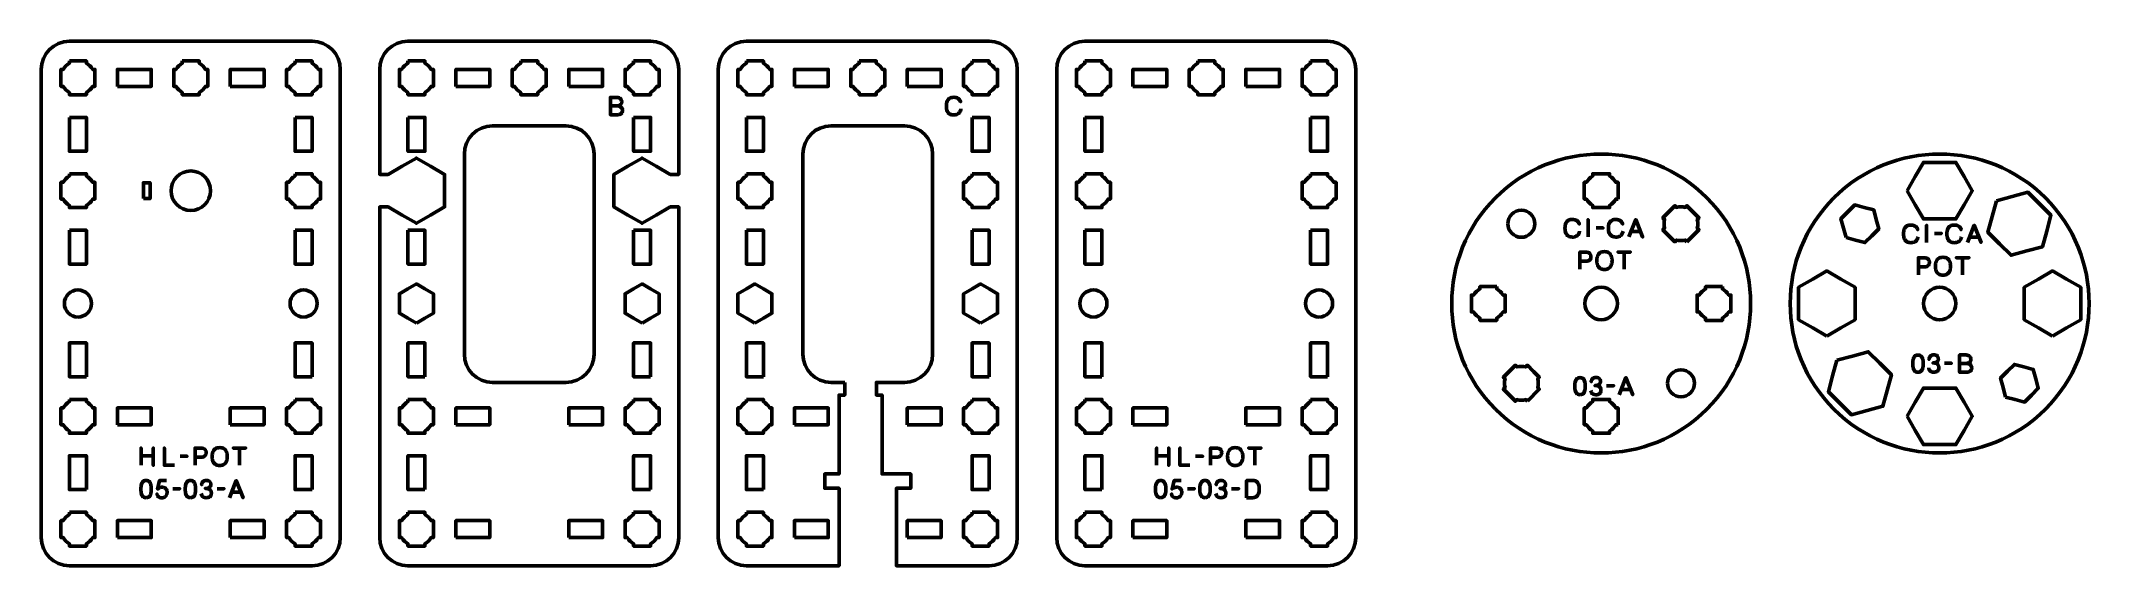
# Model space of a CAD drawing. Header units: centimetres. Extents: x -20.2 to 16.4, y -19.5 to -10.2.
import ezdxf

# ---------------------------------------------------------------- set-up
doc = ezdxf.new("R2010")
doc.units = ezdxf.units.CM
doc.header["$MEASUREMENT"] = 0
doc.layers.add('Layer 1', color=7, linetype='Continuous')

msp = doc.modelspace()

# ---------------------------------------------------------------- linework, layer by layer
at = {"layer": 'Layer 1', "lineweight": 53}
msp.add_lwpolyline([(-18.34004, -12.99003), (-18.22004, -12.99003), (-18.22004, -12.71005), (-18.34004, -12.71005), (-18.34004, -12.99003)], close=True, dxfattribs=at)
msp.add_ellipse((-17.50004, -12.85004), major_axis=(0.35, 0), ratio=0.99997143, dxfattribs=at)
for points, knots in [([(-19.65008, -19.5), (-19.92714, -19.49992), (-20.15002, -19.27685), (-20.15002, -18.9999), (-20.15002, -18.9999), (-20.15002, -16.23331), (-20.15002, -13.46669), (-20.15002, -10.7001), (-20.15002, -10.7001), (-20.15002, -10.4231), (-19.92693, -10.2), (-19.64993, -10.2), (-19.64993, -10.2), (-19.64993, -10.2), (-15.35007, -10.2), (-15.35007, -10.2), (-15.35007, -10.2), (-15.07294, -10.2), (-14.84998, -10.4231), (-14.84998, -10.7001), (-14.84998, -10.7001), (-14.84998, -13.46669), (-14.84998, -16.23331), (-14.84998, -18.9999), (-14.84998, -18.9999), (-14.84998, -19.2769), (-15.07307, -19.5), (-15.35007, -19.5), (-15.35007, -19.5), (-15.35007, -19.5), (-19.65008, -19.5), (-19.65008, -19.5)], [0, 0, 0, 0, 0.125, 0.125, 0.125, 0.125, 0.25, 0.25, 0.25, 0.25, 0.375, 0.375, 0.375, 0.375, 0.5, 0.5, 0.5, 0.5, 0.625, 0.625, 0.625, 0.625, 0.75, 0.75, 0.75, 0.75, 0.875, 0.875, 0.875, 0.875, 1, 1, 1, 1]), ([(-10.99206, -19.5), (-10.99206, -19.5), (-9.35007, -19.5), (-9.35007, -19.5), (-9.35007, -19.5), (-9.07307, -19.5), (-8.84998, -19.2769), (-8.84998, -18.9999), (-8.84998, -18.9999), (-8.84998, -18.9999), (-8.84998, -13.1387), (-8.84998, -13.1387), (-8.84998, -13.1387), (-8.84998, -13.1387), (-9.00003, -13.1387), (-9.00003, -13.1387), (-9.00003, -13.1387), (-9.00003, -13.1387), (-9.25003, -13.28304), (-9.25003, -13.28304), (-9.25003, -13.28304), (-9.25003, -13.28304), (-9.50003, -13.42737), (-9.50003, -13.42737), (-9.50003, -13.42737), (-9.50003, -13.42737), (-9.75003, -13.28304), (-9.75003, -13.28304), (-9.75003, -13.28304), (-9.75003, -13.28304), (-10.00003, -13.1387), (-10.00003, -13.1387), (-10.00003, -13.1387), (-10.00003, -13.1387), (-10.00003, -12.85003), (-10.00003, -12.85003), (-10.00003, -12.85003), (-10.00003, -12.85003), (-10.00003, -12.56136), (-10.00003, -12.56136), (-10.00003, -12.56136), (-10.00003, -12.56136), (-9.75003, -12.41702), (-9.75003, -12.41702), (-9.75003, -12.41702), (-9.75003, -12.41702), (-9.50003, -12.27269), (-9.50003, -12.27269), (-9.50003, -12.27269), (-9.50003, -12.27269), (-9.25003, -12.41702), (-9.25003, -12.41702), (-9.25003, -12.41702), (-9.25003, -12.41702), (-9.00003, -12.56136), (-9.00003, -12.56136), (-9.00003, -12.56136), (-9.00003, -12.56136), (-8.84998, -12.56136), (-8.84998, -12.56136), (-8.84998, -12.56136), (-8.84998, -12.56136), (-8.84998, -10.7001), (-8.84998, -10.7001), (-8.84998, -10.7001), (-8.84998, -10.4231), (-9.07294, -10.2), (-9.35007, -10.2), (-9.35007, -10.2), (-9.35007, -10.2), (-13.64993, -10.2), (-13.64993, -10.2), (-13.64993, -10.2), (-13.92693, -10.2), (-14.15002, -10.4231), (-14.15002, -10.7001), (-14.15002, -10.7001), (-14.15002, -10.7001), (-14.15002, -12.56136), (-14.15002, -12.56136), (-14.15002, -12.56136), (-14.15002, -12.56136), (-14.00003, -12.56136), (-14.00003, -12.56136), (-14.00003, -12.56136), (-14.00003, -12.56136), (-13.75003, -12.41702), (-13.75003, -12.41702), (-13.75003, -12.41702), (-13.75003, -12.41702), (-13.50003, -12.27269), (-13.50003, -12.27269), (-13.50003, -12.27269), (-13.50003, -12.27269), (-13.25003, -12.41702), (-13.25003, -12.41702), (-13.25003, -12.41702), (-13.25003, -12.41702), (-13.00003, -12.56136), (-13.00003, -12.56136), (-13.00003, -12.56136), (-13.00003, -12.56136), (-13.00003, -12.85003), (-13.00003, -12.85003), (-13.00003, -12.85003), (-13.00003, -12.85003), (-13.00003, -13.1387), (-13.00003, -13.1387), (-13.00003, -13.1387), (-13.00003, -13.1387), (-13.25003, -13.28304), (-13.25003, -13.28304), (-13.25003, -13.28304), (-13.25003, -13.28304), (-13.50003, -13.42737), (-13.50003, -13.42737), (-13.50003, -13.42737), (-13.50003, -13.42737), (-13.75003, -13.28304), (-13.75003, -13.28304), (-13.75003, -13.28304), (-13.75003, -13.28304), (-14.00003, -13.1387), (-14.00003, -13.1387), (-14.00003, -13.1387), (-14.00003, -13.1387), (-14.15002, -13.1387), (-14.15002, -13.1387), (-14.15002, -13.1387), (-14.15002, -13.1387), (-14.15002, -18.9999), (-14.15002, -18.9999), (-14.15002, -18.9999), (-14.15002, -19.27685), (-13.92714, -19.49992), (-13.65008, -19.5), (-13.65008, -19.5), (-13.65008, -19.5), (-12.00806, -19.5), (-12.00806, -19.5), (-12.00806, -19.5), (-12.00806, -19.5), (-10.99206, -19.5), (-10.99206, -19.5)], [0, 0, 0, 0, 0.02777778, 0.02777778, 0.02777778, 0.02777778, 0.05555556, 0.05555556, 0.05555556, 0.05555556, 0.08333333, 0.08333333, 0.08333333, 0.08333333, 0.11111111, 0.11111111, 0.11111111, 0.11111111, 0.13888889, 0.13888889, 0.13888889, 0.13888889, 0.16666667, 0.16666667, 0.16666667, 0.16666667, 0.19444444, 0.19444444, 0.19444444, 0.19444444, 0.22222222, 0.22222222, 0.22222222, 0.22222222, 0.25, 0.25, 0.25, 0.25, 0.27777778, 0.27777778, 0.27777778, 0.27777778, 0.30555556, 0.30555556, 0.30555556, 0.30555556, 0.33333333, 0.33333333, 0.33333333, 0.33333333, 0.36111111, 0.36111111, 0.36111111, 0.36111111, 0.38888889, 0.38888889, 0.38888889, 0.38888889, 0.41666667, 0.41666667, 0.41666667, 0.41666667, 0.44444444, 0.44444444, 0.44444444, 0.44444444, 0.47222222, 0.47222222, 0.47222222, 0.47222222, 0.5, 0.5, 0.5, 0.5, 0.52777778, 0.52777778, 0.52777778, 0.52777778, 0.55555556, 0.55555556, 0.55555556, 0.55555556, 0.58333333, 0.58333333, 0.58333333, 0.58333333, 0.61111111, 0.61111111, 0.61111111, 0.61111111, 0.63888889, 0.63888889, 0.63888889, 0.63888889, 0.66666667, 0.66666667, 0.66666667, 0.66666667, 0.69444444, 0.69444444, 0.69444444, 0.69444444, 0.72222222, 0.72222222, 0.72222222, 0.72222222, 0.75, 0.75, 0.75, 0.75, 0.77777778, 0.77777778, 0.77777778, 0.77777778, 0.80555556, 0.80555556, 0.80555556, 0.80555556, 0.83333333, 0.83333333, 0.83333333, 0.83333333, 0.86111111, 0.86111111, 0.86111111, 0.86111111, 0.88888889, 0.88888889, 0.88888889, 0.88888889, 0.91666667, 0.91666667, 0.91666667, 0.91666667, 0.94444444, 0.94444444, 0.94444444, 0.94444444, 0.97222222, 0.97222222, 0.97222222, 0.97222222, 1, 1, 1, 1]), ([(-5.90806, -16.24998), (-5.90806, -16.24998), (-6.15008, -16.25), (-6.15008, -16.25), (-6.15008, -16.25), (-6.42714, -16.24992), (-6.65002, -16.02685), (-6.65002, -15.7499), (-6.65002, -15.7499), (-6.65002, -12.98331), (-6.65002, -14.96669), (-6.65002, -12.2001), (-6.65002, -12.2001), (-6.65002, -11.9231), (-6.42693, -11.7), (-6.14993, -11.7), (-6.14993, -11.7), (-6.14993, -11.7), (-4.85007, -11.7), (-4.85007, -11.7), (-4.85007, -11.7), (-4.57294, -11.7), (-4.34998, -11.9231), (-4.34998, -12.2001), (-4.34998, -12.2001), (-4.34998, -14.96669), (-4.34998, -12.98331), (-4.34998, -15.7499), (-4.34998, -15.7499), (-4.34998, -16.0269), (-4.57307, -16.25), (-4.85007, -16.25), (-4.85007, -16.25), (-4.85007, -16.25), (-5.34606, -16.24998), (-5.34606, -16.24998), (-5.34606, -16.24998), (-5.34606, -16.24998), (-5.34606, -16.47302), (-5.34606, -16.47302), (-5.34606, -16.47302), (-5.34606, -16.47302), (-5.24606, -16.47299), (-5.24606, -16.47299), (-5.24606, -16.47299), (-5.24606, -16.47299), (-5.24606, -17.87299), (-5.24606, -17.87299), (-5.24606, -17.87299), (-5.24606, -17.87299), (-4.73806, -17.87299), (-4.73806, -17.87299), (-4.73806, -17.87299), (-4.73806, -17.87299), (-4.73806, -18.12699), (-4.73806, -18.12699), (-4.73806, -18.12699), (-4.73806, -18.12699), (-4.99206, -18.12699), (-4.99206, -18.12699), (-4.99206, -18.12699), (-4.99206, -18.12699), (-4.99206, -19.5), (-4.99206, -19.5), (-4.99206, -19.5), (-4.99206, -19.5), (-3.35007, -19.5), (-3.35007, -19.5), (-3.35007, -19.5), (-3.07307, -19.5), (-2.84998, -19.2769), (-2.84998, -18.9999), (-2.84998, -18.9999), (-2.84998, -16.23331), (-2.84998, -13.46669), (-2.84998, -10.7001), (-2.84998, -10.7001), (-2.84998, -10.4231), (-3.07294, -10.2), (-3.35007, -10.2), (-3.35007, -10.2), (-3.35007, -10.2), (-7.64993, -10.2), (-7.64993, -10.2), (-7.64993, -10.2), (-7.92693, -10.2), (-8.15002, -10.4231), (-8.15002, -10.7001), (-8.15002, -10.7001), (-8.15002, -13.46669), (-8.15002, -16.23331), (-8.15002, -18.9999), (-8.15002, -18.9999), (-8.15002, -19.27685), (-7.92714, -19.49992), (-7.65008, -19.5), (-7.65008, -19.5), (-7.65008, -19.5), (-6.00806, -19.5), (-6.00806, -19.5), (-6.00806, -19.5), (-6.00806, -19.5), (-6.00806, -18.12699), (-6.00806, -18.12699), (-6.00806, -18.12699), (-6.00806, -18.12699), (-6.26206, -18.12699), (-6.26206, -18.12699), (-6.26206, -18.12699), (-6.26206, -18.12699), (-6.26206, -17.87299), (-6.26206, -17.87299), (-6.26206, -17.87299), (-6.26206, -17.87299), (-6.00806, -17.87299), (-6.00806, -17.87299), (-6.00806, -17.87299), (-6.00806, -17.87299), (-6.00806, -16.47299), (-6.00806, -16.47299), (-6.00806, -16.47299), (-6.00806, -16.47299), (-5.90806, -16.47302), (-5.90806, -16.47302), (-5.90806, -16.47302), (-5.90806, -16.47302), (-5.90806, -16.24998), (-5.90806, -16.24998)], [0, 0, 0, 0, 0.03125, 0.03125, 0.03125, 0.03125, 0.0625, 0.0625, 0.0625, 0.0625, 0.09375, 0.09375, 0.09375, 0.09375, 0.125, 0.125, 0.125, 0.125, 0.15625, 0.15625, 0.15625, 0.15625, 0.1875, 0.1875, 0.1875, 0.1875, 0.21875, 0.21875, 0.21875, 0.21875, 0.25, 0.25, 0.25, 0.25, 0.28125, 0.28125, 0.28125, 0.28125, 0.3125, 0.3125, 0.3125, 0.3125, 0.34375, 0.34375, 0.34375, 0.34375, 0.375, 0.375, 0.375, 0.375, 0.40625, 0.40625, 0.40625, 0.40625, 0.4375, 0.4375, 0.4375, 0.4375, 0.46875, 0.46875, 0.46875, 0.46875, 0.5, 0.5, 0.5, 0.5, 0.53125, 0.53125, 0.53125, 0.53125, 0.5625, 0.5625, 0.5625, 0.5625, 0.59375, 0.59375, 0.59375, 0.59375, 0.625, 0.625, 0.625, 0.625, 0.65625, 0.65625, 0.65625, 0.65625, 0.6875, 0.6875, 0.6875, 0.6875, 0.71875, 0.71875, 0.71875, 0.71875, 0.75, 0.75, 0.75, 0.75, 0.78125, 0.78125, 0.78125, 0.78125, 0.8125, 0.8125, 0.8125, 0.8125, 0.84375, 0.84375, 0.84375, 0.84375, 0.875, 0.875, 0.875, 0.875, 0.90625, 0.90625, 0.90625, 0.90625, 0.9375, 0.9375, 0.9375, 0.9375, 0.96875, 0.96875, 0.96875, 0.96875, 1, 1, 1, 1]), ([(1.00794, -19.5), (1.00794, -19.5), (2.64993, -19.5), (2.64993, -19.5), (2.64993, -19.5), (2.92693, -19.5), (3.15002, -19.2769), (3.15002, -18.9999), (3.15002, -18.9999), (3.15002, -16.23331), (3.15002, -13.46669), (3.15002, -10.7001), (3.15002, -10.7001), (3.15002, -10.4231), (2.92706, -10.2), (2.64993, -10.2), (2.64993, -10.2), (2.64993, -10.2), (-1.64993, -10.2), (-1.64993, -10.2), (-1.64993, -10.2), (-1.92693, -10.2), (-2.15002, -10.4231), (-2.15002, -10.7001), (-2.15002, -10.7001), (-2.15002, -13.46669), (-2.15002, -16.23331), (-2.15002, -18.9999), (-2.15002, -18.9999), (-2.15002, -19.27685), (-1.92714, -19.49992), (-1.65008, -19.5), (-1.65008, -19.5), (-1.65008, -19.5), (-0.00806, -19.5), (-0.00806, -19.5), (-0.00806, -19.5), (-0.00806, -19.5), (1.00794, -19.5), (1.00794, -19.5)], [0, 0, 0, 0, 0.1, 0.1, 0.1, 0.1, 0.2, 0.2, 0.2, 0.2, 0.3, 0.3, 0.3, 0.3, 0.4, 0.4, 0.4, 0.4, 0.5, 0.5, 0.5, 0.5, 0.6, 0.6, 0.6, 0.6, 0.7, 0.7, 0.7, 0.7, 0.8, 0.8, 0.8, 0.8, 0.9, 0.9, 0.9, 0.9, 1, 1, 1, 1]), ([(-19.65007, -10.55005), (-19.65007, -10.55005), (-19.50155, -10.55005), (-19.50155, -10.55005), (-19.50155, -10.55005), (-19.50155, -10.55005), (-19.5, -10.55003), (-19.5, -10.55003), (-19.5, -10.55003), (-19.5, -10.55003), (-19.49845, -10.55005), (-19.49845, -10.55005), (-19.49845, -10.55005), (-19.49845, -10.55005), (-19.35007, -10.55005), (-19.35007, -10.55005), (-19.35007, -10.55005), (-19.35007, -10.55005), (-19.35007, -10.59014), (-19.35007, -10.59014), (-19.35007, -10.59014), (-19.3045, -10.61649), (-19.26652, -10.65449), (-19.24016, -10.70004), (-19.24016, -10.70004), (-19.24016, -10.70004), (-19.20007, -10.70004), (-19.20007, -10.70004), (-19.20007, -10.70004), (-19.20007, -10.70004), (-19.20007, -10.84409), (-19.20007, -10.84409), (-19.20007, -10.84409), (-19.20007, -10.84409), (-19.20001, -10.85003), (-19.20001, -10.85003), (-19.20001, -10.85003), (-19.20001, -10.85003), (-19.20007, -10.85597), (-19.20007, -10.85597), (-19.20007, -10.85597), (-19.20007, -10.85597), (-19.20007, -11.00004), (-19.20007, -11.00004), (-19.20007, -11.00004), (-19.20007, -11.00004), (-19.24014, -11.00004), (-19.24014, -11.00004), (-19.24014, -11.00004), (-19.2665, -11.04561), (-19.30449, -11.0836), (-19.35007, -11.10994), (-19.35007, -11.10994), (-19.35007, -11.10994), (-19.35007, -11.15004), (-19.35007, -11.15004), (-19.35007, -11.15004), (-19.35007, -11.15004), (-19.65007, -11.15004), (-19.65007, -11.15004), (-19.65007, -11.15004), (-19.65007, -11.15004), (-19.65007, -11.10985), (-19.65007, -11.10985), (-19.65007, -11.10985), (-19.69557, -11.08351), (-19.73351, -11.04555), (-19.75985, -11.00004), (-19.75985, -11.00004), (-19.75985, -11.00004), (-19.80006, -11.00004), (-19.80006, -11.00004), (-19.80006, -11.00004), (-19.80006, -11.00004), (-19.80006, -10.70004), (-19.80006, -10.70004), (-19.80006, -10.70004), (-19.80006, -10.70004), (-19.75983, -10.70004), (-19.75983, -10.70004), (-19.75983, -10.70004), (-19.73349, -10.65454), (-19.69556, -10.61658), (-19.65007, -10.59024), (-19.65007, -10.59024), (-19.65007, -10.59024), (-19.65007, -10.55005), (-19.65007, -10.55005)], [0, 0, 0, 0, 0.04545455, 0.04545455, 0.04545455, 0.04545455, 0.09090909, 0.09090909, 0.09090909, 0.09090909, 0.13636364, 0.13636364, 0.13636364, 0.13636364, 0.18181818, 0.18181818, 0.18181818, 0.18181818, 0.22727273, 0.22727273, 0.22727273, 0.22727273, 0.27272727, 0.27272727, 0.27272727, 0.27272727, 0.31818182, 0.31818182, 0.31818182, 0.31818182, 0.36363636, 0.36363636, 0.36363636, 0.36363636, 0.40909091, 0.40909091, 0.40909091, 0.40909091, 0.45454545, 0.45454545, 0.45454545, 0.45454545, 0.5, 0.5, 0.5, 0.5, 0.54545455, 0.54545455, 0.54545455, 0.54545455, 0.59090909, 0.59090909, 0.59090909, 0.59090909, 0.63636364, 0.63636364, 0.63636364, 0.63636364, 0.68181818, 0.68181818, 0.68181818, 0.68181818, 0.72727273, 0.72727273, 0.72727273, 0.72727273, 0.77272727, 0.77272727, 0.77272727, 0.77272727, 0.81818182, 0.81818182, 0.81818182, 0.81818182, 0.86363636, 0.86363636, 0.86363636, 0.86363636, 0.90909091, 0.90909091, 0.90909091, 0.90909091, 0.95454545, 0.95454545, 0.95454545, 0.95454545, 1, 1, 1, 1]), ([(-17.65007, -10.55005), (-17.65007, -10.55005), (-17.50155, -10.55005), (-17.50155, -10.55005), (-17.50155, -10.55005), (-17.50155, -10.55005), (-17.5, -10.55003), (-17.5, -10.55003), (-17.5, -10.55003), (-17.5, -10.55003), (-17.49845, -10.55005), (-17.49845, -10.55005), (-17.49845, -10.55005), (-17.49845, -10.55005), (-17.35007, -10.55005), (-17.35007, -10.55005), (-17.35007, -10.55005), (-17.35007, -10.55005), (-17.35007, -10.59014), (-17.35007, -10.59014), (-17.35007, -10.59014), (-17.3045, -10.61649), (-17.26652, -10.65449), (-17.24016, -10.70004), (-17.24016, -10.70004), (-17.24016, -10.70004), (-17.20007, -10.70004), (-17.20007, -10.70004), (-17.20007, -10.70004), (-17.20007, -10.70004), (-17.20007, -10.84409), (-17.20007, -10.84409), (-17.20007, -10.84409), (-17.20007, -10.84409), (-17.20001, -10.85003), (-17.20001, -10.85003), (-17.20001, -10.85003), (-17.20001, -10.85003), (-17.20007, -10.85597), (-17.20007, -10.85597), (-17.20007, -10.85597), (-17.20007, -10.85597), (-17.20007, -11.00004), (-17.20007, -11.00004), (-17.20007, -11.00004), (-17.20007, -11.00004), (-17.24014, -11.00004), (-17.24014, -11.00004), (-17.24014, -11.00004), (-17.2665, -11.04561), (-17.30449, -11.0836), (-17.35007, -11.10994), (-17.35007, -11.10994), (-17.35007, -11.10994), (-17.35007, -11.15004), (-17.35007, -11.15004), (-17.35007, -11.15004), (-17.35007, -11.15004), (-17.65007, -11.15004), (-17.65007, -11.15004), (-17.65007, -11.15004), (-17.65007, -11.15004), (-17.65007, -11.10985), (-17.65007, -11.10985), (-17.65007, -11.10985), (-17.69557, -11.08351), (-17.73351, -11.04555), (-17.75985, -11.00004), (-17.75985, -11.00004), (-17.75985, -11.00004), (-17.80006, -11.00004), (-17.80006, -11.00004), (-17.80006, -11.00004), (-17.80006, -11.00004), (-17.80006, -10.70004), (-17.80006, -10.70004), (-17.80006, -10.70004), (-17.80006, -10.70004), (-17.75983, -10.70004), (-17.75983, -10.70004), (-17.75983, -10.70004), (-17.73349, -10.65454), (-17.69556, -10.61658), (-17.65007, -10.59024), (-17.65007, -10.59024), (-17.65007, -10.59024), (-17.65007, -10.55005), (-17.65007, -10.55005)], [0, 0, 0, 0, 0.04545455, 0.04545455, 0.04545455, 0.04545455, 0.09090909, 0.09090909, 0.09090909, 0.09090909, 0.13636364, 0.13636364, 0.13636364, 0.13636364, 0.18181818, 0.18181818, 0.18181818, 0.18181818, 0.22727273, 0.22727273, 0.22727273, 0.22727273, 0.27272727, 0.27272727, 0.27272727, 0.27272727, 0.31818182, 0.31818182, 0.31818182, 0.31818182, 0.36363636, 0.36363636, 0.36363636, 0.36363636, 0.40909091, 0.40909091, 0.40909091, 0.40909091, 0.45454545, 0.45454545, 0.45454545, 0.45454545, 0.5, 0.5, 0.5, 0.5, 0.54545455, 0.54545455, 0.54545455, 0.54545455, 0.59090909, 0.59090909, 0.59090909, 0.59090909, 0.63636364, 0.63636364, 0.63636364, 0.63636364, 0.68181818, 0.68181818, 0.68181818, 0.68181818, 0.72727273, 0.72727273, 0.72727273, 0.72727273, 0.77272727, 0.77272727, 0.77272727, 0.77272727, 0.81818182, 0.81818182, 0.81818182, 0.81818182, 0.86363636, 0.86363636, 0.86363636, 0.86363636, 0.90909091, 0.90909091, 0.90909091, 0.90909091, 0.95454545, 0.95454545, 0.95454545, 0.95454545, 1, 1, 1, 1]), ([(-15.65007, -10.55005), (-15.65007, -10.55005), (-15.50155, -10.55005), (-15.50155, -10.55005), (-15.50155, -10.55005), (-15.50155, -10.55005), (-15.5, -10.55003), (-15.5, -10.55003), (-15.5, -10.55003), (-15.5, -10.55003), (-15.49845, -10.55005), (-15.49845, -10.55005), (-15.49845, -10.55005), (-15.49845, -10.55005), (-15.35007, -10.55005), (-15.35007, -10.55005), (-15.35007, -10.55005), (-15.35007, -10.55005), (-15.35007, -10.59014), (-15.35007, -10.59014), (-15.35007, -10.59014), (-15.3045, -10.61649), (-15.26652, -10.65449), (-15.24016, -10.70004), (-15.24016, -10.70004), (-15.24016, -10.70004), (-15.20007, -10.70004), (-15.20007, -10.70004), (-15.20007, -10.70004), (-15.20007, -10.70004), (-15.20007, -10.84409), (-15.20007, -10.84409), (-15.20007, -10.84409), (-15.20007, -10.84409), (-15.20001, -10.85003), (-15.20001, -10.85003), (-15.20001, -10.85003), (-15.20001, -10.85003), (-15.20007, -10.85597), (-15.20007, -10.85597), (-15.20007, -10.85597), (-15.20007, -10.85597), (-15.20007, -11.00004), (-15.20007, -11.00004), (-15.20007, -11.00004), (-15.20007, -11.00004), (-15.24014, -11.00004), (-15.24014, -11.00004), (-15.24014, -11.00004), (-15.2665, -11.04561), (-15.30449, -11.0836), (-15.35007, -11.10994), (-15.35007, -11.10994), (-15.35007, -11.10994), (-15.35007, -11.15004), (-15.35007, -11.15004), (-15.35007, -11.15004), (-15.35007, -11.15004), (-15.65007, -11.15004), (-15.65007, -11.15004), (-15.65007, -11.15004), (-15.65007, -11.15004), (-15.65007, -11.10985), (-15.65007, -11.10985), (-15.65007, -11.10985), (-15.69557, -11.08351), (-15.73351, -11.04555), (-15.75985, -11.00004), (-15.75985, -11.00004), (-15.75985, -11.00004), (-15.80006, -11.00004), (-15.80006, -11.00004), (-15.80006, -11.00004), (-15.80006, -11.00004), (-15.80006, -10.70004), (-15.80006, -10.70004), (-15.80006, -10.70004), (-15.80006, -10.70004), (-15.75983, -10.70004), (-15.75983, -10.70004), (-15.75983, -10.70004), (-15.73349, -10.65454), (-15.69556, -10.61658), (-15.65007, -10.59024), (-15.65007, -10.59024), (-15.65007, -10.59024), (-15.65007, -10.55005), (-15.65007, -10.55005)], [0, 0, 0, 0, 0.04545455, 0.04545455, 0.04545455, 0.04545455, 0.09090909, 0.09090909, 0.09090909, 0.09090909, 0.13636364, 0.13636364, 0.13636364, 0.13636364, 0.18181818, 0.18181818, 0.18181818, 0.18181818, 0.22727273, 0.22727273, 0.22727273, 0.22727273, 0.27272727, 0.27272727, 0.27272727, 0.27272727, 0.31818182, 0.31818182, 0.31818182, 0.31818182, 0.36363636, 0.36363636, 0.36363636, 0.36363636, 0.40909091, 0.40909091, 0.40909091, 0.40909091, 0.45454545, 0.45454545, 0.45454545, 0.45454545, 0.5, 0.5, 0.5, 0.5, 0.54545455, 0.54545455, 0.54545455, 0.54545455, 0.59090909, 0.59090909, 0.59090909, 0.59090909, 0.63636364, 0.63636364, 0.63636364, 0.63636364, 0.68181818, 0.68181818, 0.68181818, 0.68181818, 0.72727273, 0.72727273, 0.72727273, 0.72727273, 0.77272727, 0.77272727, 0.77272727, 0.77272727, 0.81818182, 0.81818182, 0.81818182, 0.81818182, 0.86363636, 0.86363636, 0.86363636, 0.86363636, 0.90909091, 0.90909091, 0.90909091, 0.90909091, 0.95454545, 0.95454545, 0.95454545, 0.95454545, 1, 1, 1, 1]), ([(-13.65007, -10.55005), (-13.65007, -10.55005), (-13.50155, -10.55005), (-13.50155, -10.55005), (-13.50155, -10.55005), (-13.50155, -10.55005), (-13.5, -10.55003), (-13.5, -10.55003), (-13.5, -10.55003), (-13.5, -10.55003), (-13.49845, -10.55005), (-13.49845, -10.55005), (-13.49845, -10.55005), (-13.49845, -10.55005), (-13.35007, -10.55005), (-13.35007, -10.55005), (-13.35007, -10.55005), (-13.35007, -10.55005), (-13.35007, -10.59014), (-13.35007, -10.59014), (-13.35007, -10.59014), (-13.3045, -10.61649), (-13.26652, -10.65449), (-13.24016, -10.70004), (-13.24016, -10.70004), (-13.24016, -10.70004), (-13.20007, -10.70004), (-13.20007, -10.70004), (-13.20007, -10.70004), (-13.20007, -10.70004), (-13.20007, -10.84409), (-13.20007, -10.84409), (-13.20007, -10.84409), (-13.20007, -10.84409), (-13.20001, -10.85003), (-13.20001, -10.85003), (-13.20001, -10.85003), (-13.20001, -10.85003), (-13.20007, -10.85597), (-13.20007, -10.85597), (-13.20007, -10.85597), (-13.20007, -10.85597), (-13.20007, -11.00004), (-13.20007, -11.00004), (-13.20007, -11.00004), (-13.20007, -11.00004), (-13.24014, -11.00004), (-13.24014, -11.00004), (-13.24014, -11.00004), (-13.2665, -11.04561), (-13.30449, -11.0836), (-13.35007, -11.10994), (-13.35007, -11.10994), (-13.35007, -11.10994), (-13.35007, -11.15004), (-13.35007, -11.15004), (-13.35007, -11.15004), (-13.35007, -11.15004), (-13.65007, -11.15004), (-13.65007, -11.15004), (-13.65007, -11.15004), (-13.65007, -11.15004), (-13.65007, -11.10985), (-13.65007, -11.10985), (-13.65007, -11.10985), (-13.69557, -11.08351), (-13.73351, -11.04555), (-13.75985, -11.00004), (-13.75985, -11.00004), (-13.75985, -11.00004), (-13.80006, -11.00004), (-13.80006, -11.00004), (-13.80006, -11.00004), (-13.80006, -11.00004), (-13.80006, -10.70004), (-13.80006, -10.70004), (-13.80006, -10.70004), (-13.80006, -10.70004), (-13.75983, -10.70004), (-13.75983, -10.70004), (-13.75983, -10.70004), (-13.73349, -10.65454), (-13.69556, -10.61658), (-13.65007, -10.59024), (-13.65007, -10.59024), (-13.65007, -10.59024), (-13.65007, -10.55005), (-13.65007, -10.55005)], [0, 0, 0, 0, 0.04545455, 0.04545455, 0.04545455, 0.04545455, 0.09090909, 0.09090909, 0.09090909, 0.09090909, 0.13636364, 0.13636364, 0.13636364, 0.13636364, 0.18181818, 0.18181818, 0.18181818, 0.18181818, 0.22727273, 0.22727273, 0.22727273, 0.22727273, 0.27272727, 0.27272727, 0.27272727, 0.27272727, 0.31818182, 0.31818182, 0.31818182, 0.31818182, 0.36363636, 0.36363636, 0.36363636, 0.36363636, 0.40909091, 0.40909091, 0.40909091, 0.40909091, 0.45454545, 0.45454545, 0.45454545, 0.45454545, 0.5, 0.5, 0.5, 0.5, 0.54545455, 0.54545455, 0.54545455, 0.54545455, 0.59090909, 0.59090909, 0.59090909, 0.59090909, 0.63636364, 0.63636364, 0.63636364, 0.63636364, 0.68181818, 0.68181818, 0.68181818, 0.68181818, 0.72727273, 0.72727273, 0.72727273, 0.72727273, 0.77272727, 0.77272727, 0.77272727, 0.77272727, 0.81818182, 0.81818182, 0.81818182, 0.81818182, 0.86363636, 0.86363636, 0.86363636, 0.86363636, 0.90909091, 0.90909091, 0.90909091, 0.90909091, 0.95454545, 0.95454545, 0.95454545, 0.95454545, 1, 1, 1, 1]), ([(-11.65007, -10.55005), (-11.65007, -10.55005), (-11.50155, -10.55005), (-11.50155, -10.55005), (-11.50155, -10.55005), (-11.50155, -10.55005), (-11.5, -10.55003), (-11.5, -10.55003), (-11.5, -10.55003), (-11.5, -10.55003), (-11.49845, -10.55005), (-11.49845, -10.55005), (-11.49845, -10.55005), (-11.49845, -10.55005), (-11.35007, -10.55005), (-11.35007, -10.55005), (-11.35007, -10.55005), (-11.35007, -10.55005), (-11.35007, -10.59014), (-11.35007, -10.59014), (-11.35007, -10.59014), (-11.3045, -10.61649), (-11.26652, -10.65449), (-11.24016, -10.70004), (-11.24016, -10.70004), (-11.24016, -10.70004), (-11.20007, -10.70004), (-11.20007, -10.70004), (-11.20007, -10.70004), (-11.20007, -10.70004), (-11.20007, -10.84409), (-11.20007, -10.84409), (-11.20007, -10.84409), (-11.20007, -10.84409), (-11.20001, -10.85003), (-11.20001, -10.85003), (-11.20001, -10.85003), (-11.20001, -10.85003), (-11.20007, -10.85597), (-11.20007, -10.85597), (-11.20007, -10.85597), (-11.20007, -10.85597), (-11.20007, -11.00004), (-11.20007, -11.00004), (-11.20007, -11.00004), (-11.20007, -11.00004), (-11.24014, -11.00004), (-11.24014, -11.00004), (-11.24014, -11.00004), (-11.2665, -11.04561), (-11.30449, -11.0836), (-11.35007, -11.10994), (-11.35007, -11.10994), (-11.35007, -11.10994), (-11.35007, -11.15004), (-11.35007, -11.15004), (-11.35007, -11.15004), (-11.35007, -11.15004), (-11.65007, -11.15004), (-11.65007, -11.15004), (-11.65007, -11.15004), (-11.65007, -11.15004), (-11.65007, -11.10985), (-11.65007, -11.10985), (-11.65007, -11.10985), (-11.69557, -11.08351), (-11.73351, -11.04555), (-11.75985, -11.00004), (-11.75985, -11.00004), (-11.75985, -11.00004), (-11.80006, -11.00004), (-11.80006, -11.00004), (-11.80006, -11.00004), (-11.80006, -11.00004), (-11.80006, -10.70004), (-11.80006, -10.70004), (-11.80006, -10.70004), (-11.80006, -10.70004), (-11.75983, -10.70004), (-11.75983, -10.70004), (-11.75983, -10.70004), (-11.73349, -10.65454), (-11.69556, -10.61658), (-11.65007, -10.59024), (-11.65007, -10.59024), (-11.65007, -10.59024), (-11.65007, -10.55005), (-11.65007, -10.55005)], [0, 0, 0, 0, 0.04545455, 0.04545455, 0.04545455, 0.04545455, 0.09090909, 0.09090909, 0.09090909, 0.09090909, 0.13636364, 0.13636364, 0.13636364, 0.13636364, 0.18181818, 0.18181818, 0.18181818, 0.18181818, 0.22727273, 0.22727273, 0.22727273, 0.22727273, 0.27272727, 0.27272727, 0.27272727, 0.27272727, 0.31818182, 0.31818182, 0.31818182, 0.31818182, 0.36363636, 0.36363636, 0.36363636, 0.36363636, 0.40909091, 0.40909091, 0.40909091, 0.40909091, 0.45454545, 0.45454545, 0.45454545, 0.45454545, 0.5, 0.5, 0.5, 0.5, 0.54545455, 0.54545455, 0.54545455, 0.54545455, 0.59090909, 0.59090909, 0.59090909, 0.59090909, 0.63636364, 0.63636364, 0.63636364, 0.63636364, 0.68181818, 0.68181818, 0.68181818, 0.68181818, 0.72727273, 0.72727273, 0.72727273, 0.72727273, 0.77272727, 0.77272727, 0.77272727, 0.77272727, 0.81818182, 0.81818182, 0.81818182, 0.81818182, 0.86363636, 0.86363636, 0.86363636, 0.86363636, 0.90909091, 0.90909091, 0.90909091, 0.90909091, 0.95454545, 0.95454545, 0.95454545, 0.95454545, 1, 1, 1, 1]), ([(-9.65007, -10.55005), (-9.65007, -10.55005), (-9.50155, -10.55005), (-9.50155, -10.55005), (-9.50155, -10.55005), (-9.50155, -10.55005), (-9.5, -10.55003), (-9.5, -10.55003), (-9.5, -10.55003), (-9.5, -10.55003), (-9.49845, -10.55005), (-9.49845, -10.55005), (-9.49845, -10.55005), (-9.49845, -10.55005), (-9.35007, -10.55005), (-9.35007, -10.55005), (-9.35007, -10.55005), (-9.35007, -10.55005), (-9.35007, -10.59014), (-9.35007, -10.59014), (-9.35007, -10.59014), (-9.3045, -10.61649), (-9.26652, -10.65449), (-9.24016, -10.70004), (-9.24016, -10.70004), (-9.24016, -10.70004), (-9.20007, -10.70004), (-9.20007, -10.70004), (-9.20007, -10.70004), (-9.20007, -10.70004), (-9.20007, -10.84409), (-9.20007, -10.84409), (-9.20007, -10.84409), (-9.20007, -10.84409), (-9.20001, -10.85003), (-9.20001, -10.85003), (-9.20001, -10.85003), (-9.20001, -10.85003), (-9.20007, -10.85597), (-9.20007, -10.85597), (-9.20007, -10.85597), (-9.20007, -10.85597), (-9.20007, -11.00004), (-9.20007, -11.00004), (-9.20007, -11.00004), (-9.20007, -11.00004), (-9.24014, -11.00004), (-9.24014, -11.00004), (-9.24014, -11.00004), (-9.2665, -11.04561), (-9.30449, -11.0836), (-9.35007, -11.10994), (-9.35007, -11.10994), (-9.35007, -11.10994), (-9.35007, -11.15004), (-9.35007, -11.15004), (-9.35007, -11.15004), (-9.35007, -11.15004), (-9.65007, -11.15004), (-9.65007, -11.15004), (-9.65007, -11.15004), (-9.65007, -11.15004), (-9.65007, -11.10985), (-9.65007, -11.10985), (-9.65007, -11.10985), (-9.69557, -11.08351), (-9.73351, -11.04555), (-9.75985, -11.00004), (-9.75985, -11.00004), (-9.75985, -11.00004), (-9.80006, -11.00004), (-9.80006, -11.00004), (-9.80006, -11.00004), (-9.80006, -11.00004), (-9.80006, -10.70004), (-9.80006, -10.70004), (-9.80006, -10.70004), (-9.80006, -10.70004), (-9.75983, -10.70004), (-9.75983, -10.70004), (-9.75983, -10.70004), (-9.73349, -10.65454), (-9.69556, -10.61658), (-9.65007, -10.59024), (-9.65007, -10.59024), (-9.65007, -10.59024), (-9.65007, -10.55005), (-9.65007, -10.55005)], [0, 0, 0, 0, 0.04545455, 0.04545455, 0.04545455, 0.04545455, 0.09090909, 0.09090909, 0.09090909, 0.09090909, 0.13636364, 0.13636364, 0.13636364, 0.13636364, 0.18181818, 0.18181818, 0.18181818, 0.18181818, 0.22727273, 0.22727273, 0.22727273, 0.22727273, 0.27272727, 0.27272727, 0.27272727, 0.27272727, 0.31818182, 0.31818182, 0.31818182, 0.31818182, 0.36363636, 0.36363636, 0.36363636, 0.36363636, 0.40909091, 0.40909091, 0.40909091, 0.40909091, 0.45454545, 0.45454545, 0.45454545, 0.45454545, 0.5, 0.5, 0.5, 0.5, 0.54545455, 0.54545455, 0.54545455, 0.54545455, 0.59090909, 0.59090909, 0.59090909, 0.59090909, 0.63636364, 0.63636364, 0.63636364, 0.63636364, 0.68181818, 0.68181818, 0.68181818, 0.68181818, 0.72727273, 0.72727273, 0.72727273, 0.72727273, 0.77272727, 0.77272727, 0.77272727, 0.77272727, 0.81818182, 0.81818182, 0.81818182, 0.81818182, 0.86363636, 0.86363636, 0.86363636, 0.86363636, 0.90909091, 0.90909091, 0.90909091, 0.90909091, 0.95454545, 0.95454545, 0.95454545, 0.95454545, 1, 1, 1, 1]), ([(-7.65007, -10.55005), (-7.65007, -10.55005), (-7.50155, -10.55005), (-7.50155, -10.55005), (-7.50155, -10.55005), (-7.50155, -10.55005), (-7.5, -10.55003), (-7.5, -10.55003), (-7.5, -10.55003), (-7.5, -10.55003), (-7.49845, -10.55005), (-7.49845, -10.55005), (-7.49845, -10.55005), (-7.49845, -10.55005), (-7.35007, -10.55005), (-7.35007, -10.55005), (-7.35007, -10.55005), (-7.35007, -10.55005), (-7.35007, -10.59014), (-7.35007, -10.59014), (-7.35007, -10.59014), (-7.3045, -10.61649), (-7.26652, -10.65449), (-7.24016, -10.70004), (-7.24016, -10.70004), (-7.24016, -10.70004), (-7.20007, -10.70004), (-7.20007, -10.70004), (-7.20007, -10.70004), (-7.20007, -10.70004), (-7.20007, -10.84409), (-7.20007, -10.84409), (-7.20007, -10.84409), (-7.20007, -10.84409), (-7.20001, -10.85003), (-7.20001, -10.85003), (-7.20001, -10.85003), (-7.20001, -10.85003), (-7.20007, -10.85597), (-7.20007, -10.85597), (-7.20007, -10.85597), (-7.20007, -10.85597), (-7.20007, -11.00004), (-7.20007, -11.00004), (-7.20007, -11.00004), (-7.20007, -11.00004), (-7.24014, -11.00004), (-7.24014, -11.00004), (-7.24014, -11.00004), (-7.2665, -11.04561), (-7.30449, -11.0836), (-7.35007, -11.10994), (-7.35007, -11.10994), (-7.35007, -11.10994), (-7.35007, -11.15004), (-7.35007, -11.15004), (-7.35007, -11.15004), (-7.35007, -11.15004), (-7.65007, -11.15004), (-7.65007, -11.15004), (-7.65007, -11.15004), (-7.65007, -11.15004), (-7.65007, -11.10985), (-7.65007, -11.10985), (-7.65007, -11.10985), (-7.69557, -11.08351), (-7.73351, -11.04555), (-7.75985, -11.00004), (-7.75985, -11.00004), (-7.75985, -11.00004), (-7.80006, -11.00004), (-7.80006, -11.00004), (-7.80006, -11.00004), (-7.80006, -11.00004), (-7.80006, -10.70004), (-7.80006, -10.70004), (-7.80006, -10.70004), (-7.80006, -10.70004), (-7.75983, -10.70004), (-7.75983, -10.70004), (-7.75983, -10.70004), (-7.73349, -10.65454), (-7.69556, -10.61658), (-7.65007, -10.59024), (-7.65007, -10.59024), (-7.65007, -10.59024), (-7.65007, -10.55005), (-7.65007, -10.55005)], [0, 0, 0, 0, 0.04545455, 0.04545455, 0.04545455, 0.04545455, 0.09090909, 0.09090909, 0.09090909, 0.09090909, 0.13636364, 0.13636364, 0.13636364, 0.13636364, 0.18181818, 0.18181818, 0.18181818, 0.18181818, 0.22727273, 0.22727273, 0.22727273, 0.22727273, 0.27272727, 0.27272727, 0.27272727, 0.27272727, 0.31818182, 0.31818182, 0.31818182, 0.31818182, 0.36363636, 0.36363636, 0.36363636, 0.36363636, 0.40909091, 0.40909091, 0.40909091, 0.40909091, 0.45454545, 0.45454545, 0.45454545, 0.45454545, 0.5, 0.5, 0.5, 0.5, 0.54545455, 0.54545455, 0.54545455, 0.54545455, 0.59090909, 0.59090909, 0.59090909, 0.59090909, 0.63636364, 0.63636364, 0.63636364, 0.63636364, 0.68181818, 0.68181818, 0.68181818, 0.68181818, 0.72727273, 0.72727273, 0.72727273, 0.72727273, 0.77272727, 0.77272727, 0.77272727, 0.77272727, 0.81818182, 0.81818182, 0.81818182, 0.81818182, 0.86363636, 0.86363636, 0.86363636, 0.86363636, 0.90909091, 0.90909091, 0.90909091, 0.90909091, 0.95454545, 0.95454545, 0.95454545, 0.95454545, 1, 1, 1, 1]), ([(-5.65007, -10.55005), (-5.65007, -10.55005), (-5.50155, -10.55005), (-5.50155, -10.55005), (-5.50155, -10.55005), (-5.50155, -10.55005), (-5.5, -10.55003), (-5.5, -10.55003), (-5.5, -10.55003), (-5.5, -10.55003), (-5.49845, -10.55005), (-5.49845, -10.55005), (-5.49845, -10.55005), (-5.49845, -10.55005), (-5.35007, -10.55005), (-5.35007, -10.55005), (-5.35007, -10.55005), (-5.35007, -10.55005), (-5.35007, -10.59014), (-5.35007, -10.59014), (-5.35007, -10.59014), (-5.3045, -10.61649), (-5.26652, -10.65449), (-5.24016, -10.70004), (-5.24016, -10.70004), (-5.24016, -10.70004), (-5.20007, -10.70004), (-5.20007, -10.70004), (-5.20007, -10.70004), (-5.20007, -10.70004), (-5.20007, -10.84409), (-5.20007, -10.84409), (-5.20007, -10.84409), (-5.20007, -10.84409), (-5.20001, -10.85003), (-5.20001, -10.85003), (-5.20001, -10.85003), (-5.20001, -10.85003), (-5.20007, -10.85597), (-5.20007, -10.85597), (-5.20007, -10.85597), (-5.20007, -10.85597), (-5.20007, -11.00004), (-5.20007, -11.00004), (-5.20007, -11.00004), (-5.20007, -11.00004), (-5.24014, -11.00004), (-5.24014, -11.00004), (-5.24014, -11.00004), (-5.2665, -11.04561), (-5.30449, -11.0836), (-5.35007, -11.10994), (-5.35007, -11.10994), (-5.35007, -11.10994), (-5.35007, -11.15004), (-5.35007, -11.15004), (-5.35007, -11.15004), (-5.35007, -11.15004), (-5.65007, -11.15004), (-5.65007, -11.15004), (-5.65007, -11.15004), (-5.65007, -11.15004), (-5.65007, -11.10985), (-5.65007, -11.10985), (-5.65007, -11.10985), (-5.69557, -11.08351), (-5.73351, -11.04555), (-5.75985, -11.00004), (-5.75985, -11.00004), (-5.75985, -11.00004), (-5.80006, -11.00004), (-5.80006, -11.00004), (-5.80006, -11.00004), (-5.80006, -11.00004), (-5.80006, -10.70004), (-5.80006, -10.70004), (-5.80006, -10.70004), (-5.80006, -10.70004), (-5.75983, -10.70004), (-5.75983, -10.70004), (-5.75983, -10.70004), (-5.73349, -10.65454), (-5.69556, -10.61658), (-5.65007, -10.59024), (-5.65007, -10.59024), (-5.65007, -10.59024), (-5.65007, -10.55005), (-5.65007, -10.55005)], [0, 0, 0, 0, 0.04545455, 0.04545455, 0.04545455, 0.04545455, 0.09090909, 0.09090909, 0.09090909, 0.09090909, 0.13636364, 0.13636364, 0.13636364, 0.13636364, 0.18181818, 0.18181818, 0.18181818, 0.18181818, 0.22727273, 0.22727273, 0.22727273, 0.22727273, 0.27272727, 0.27272727, 0.27272727, 0.27272727, 0.31818182, 0.31818182, 0.31818182, 0.31818182, 0.36363636, 0.36363636, 0.36363636, 0.36363636, 0.40909091, 0.40909091, 0.40909091, 0.40909091, 0.45454545, 0.45454545, 0.45454545, 0.45454545, 0.5, 0.5, 0.5, 0.5, 0.54545455, 0.54545455, 0.54545455, 0.54545455, 0.59090909, 0.59090909, 0.59090909, 0.59090909, 0.63636364, 0.63636364, 0.63636364, 0.63636364, 0.68181818, 0.68181818, 0.68181818, 0.68181818, 0.72727273, 0.72727273, 0.72727273, 0.72727273, 0.77272727, 0.77272727, 0.77272727, 0.77272727, 0.81818182, 0.81818182, 0.81818182, 0.81818182, 0.86363636, 0.86363636, 0.86363636, 0.86363636, 0.90909091, 0.90909091, 0.90909091, 0.90909091, 0.95454545, 0.95454545, 0.95454545, 0.95454545, 1, 1, 1, 1]), ([(-3.65007, -10.55005), (-3.65007, -10.55005), (-3.50155, -10.55005), (-3.50155, -10.55005), (-3.50155, -10.55005), (-3.50155, -10.55005), (-3.5, -10.55003), (-3.5, -10.55003), (-3.5, -10.55003), (-3.5, -10.55003), (-3.49845, -10.55005), (-3.49845, -10.55005), (-3.49845, -10.55005), (-3.49845, -10.55005), (-3.35007, -10.55005), (-3.35007, -10.55005), (-3.35007, -10.55005), (-3.35007, -10.55005), (-3.35007, -10.59014), (-3.35007, -10.59014), (-3.35007, -10.59014), (-3.3045, -10.61649), (-3.26652, -10.65449), (-3.24016, -10.70004), (-3.24016, -10.70004), (-3.24016, -10.70004), (-3.20007, -10.70004), (-3.20007, -10.70004), (-3.20007, -10.70004), (-3.20007, -10.70004), (-3.20007, -10.84409), (-3.20007, -10.84409), (-3.20007, -10.84409), (-3.20007, -10.84409), (-3.20001, -10.85003), (-3.20001, -10.85003), (-3.20001, -10.85003), (-3.20001, -10.85003), (-3.20007, -10.85597), (-3.20007, -10.85597), (-3.20007, -10.85597), (-3.20007, -10.85597), (-3.20007, -11.00004), (-3.20007, -11.00004), (-3.20007, -11.00004), (-3.20007, -11.00004), (-3.24014, -11.00004), (-3.24014, -11.00004), (-3.24014, -11.00004), (-3.2665, -11.04561), (-3.30449, -11.0836), (-3.35007, -11.10994), (-3.35007, -11.10994), (-3.35007, -11.10994), (-3.35007, -11.15004), (-3.35007, -11.15004), (-3.35007, -11.15004), (-3.35007, -11.15004), (-3.65007, -11.15004), (-3.65007, -11.15004), (-3.65007, -11.15004), (-3.65007, -11.15004), (-3.65007, -11.10985), (-3.65007, -11.10985), (-3.65007, -11.10985), (-3.69557, -11.08351), (-3.73351, -11.04555), (-3.75985, -11.00004), (-3.75985, -11.00004), (-3.75985, -11.00004), (-3.80006, -11.00004), (-3.80006, -11.00004), (-3.80006, -11.00004), (-3.80006, -11.00004), (-3.80006, -10.70004), (-3.80006, -10.70004), (-3.80006, -10.70004), (-3.80006, -10.70004), (-3.75983, -10.70004), (-3.75983, -10.70004), (-3.75983, -10.70004), (-3.73349, -10.65454), (-3.69556, -10.61658), (-3.65007, -10.59024), (-3.65007, -10.59024), (-3.65007, -10.59024), (-3.65007, -10.55005), (-3.65007, -10.55005)], [0, 0, 0, 0, 0.04545455, 0.04545455, 0.04545455, 0.04545455, 0.09090909, 0.09090909, 0.09090909, 0.09090909, 0.13636364, 0.13636364, 0.13636364, 0.13636364, 0.18181818, 0.18181818, 0.18181818, 0.18181818, 0.22727273, 0.22727273, 0.22727273, 0.22727273, 0.27272727, 0.27272727, 0.27272727, 0.27272727, 0.31818182, 0.31818182, 0.31818182, 0.31818182, 0.36363636, 0.36363636, 0.36363636, 0.36363636, 0.40909091, 0.40909091, 0.40909091, 0.40909091, 0.45454545, 0.45454545, 0.45454545, 0.45454545, 0.5, 0.5, 0.5, 0.5, 0.54545455, 0.54545455, 0.54545455, 0.54545455, 0.59090909, 0.59090909, 0.59090909, 0.59090909, 0.63636364, 0.63636364, 0.63636364, 0.63636364, 0.68181818, 0.68181818, 0.68181818, 0.68181818, 0.72727273, 0.72727273, 0.72727273, 0.72727273, 0.77272727, 0.77272727, 0.77272727, 0.77272727, 0.81818182, 0.81818182, 0.81818182, 0.81818182, 0.86363636, 0.86363636, 0.86363636, 0.86363636, 0.90909091, 0.90909091, 0.90909091, 0.90909091, 0.95454545, 0.95454545, 0.95454545, 0.95454545, 1, 1, 1, 1]), ([(-1.65007, -10.55005), (-1.65007, -10.55005), (-1.50155, -10.55005), (-1.50155, -10.55005), (-1.50155, -10.55005), (-1.50155, -10.55005), (-1.5, -10.55003), (-1.5, -10.55003), (-1.5, -10.55003), (-1.5, -10.55003), (-1.49845, -10.55005), (-1.49845, -10.55005), (-1.49845, -10.55005), (-1.49845, -10.55005), (-1.35007, -10.55005), (-1.35007, -10.55005), (-1.35007, -10.55005), (-1.35007, -10.55005), (-1.35007, -10.59014), (-1.35007, -10.59014), (-1.35007, -10.59014), (-1.3045, -10.61649), (-1.26652, -10.65449), (-1.24016, -10.70004), (-1.24016, -10.70004), (-1.24016, -10.70004), (-1.20007, -10.70004), (-1.20007, -10.70004), (-1.20007, -10.70004), (-1.20007, -10.70004), (-1.20007, -10.84409), (-1.20007, -10.84409), (-1.20007, -10.84409), (-1.20007, -10.84409), (-1.20001, -10.85003), (-1.20001, -10.85003), (-1.20001, -10.85003), (-1.20001, -10.85003), (-1.20007, -10.85597), (-1.20007, -10.85597), (-1.20007, -10.85597), (-1.20007, -10.85597), (-1.20007, -11.00004), (-1.20007, -11.00004), (-1.20007, -11.00004), (-1.20007, -11.00004), (-1.24014, -11.00004), (-1.24014, -11.00004), (-1.24014, -11.00004), (-1.2665, -11.04561), (-1.30449, -11.0836), (-1.35007, -11.10994), (-1.35007, -11.10994), (-1.35007, -11.10994), (-1.35007, -11.15004), (-1.35007, -11.15004), (-1.35007, -11.15004), (-1.35007, -11.15004), (-1.65007, -11.15004), (-1.65007, -11.15004), (-1.65007, -11.15004), (-1.65007, -11.15004), (-1.65007, -11.10985), (-1.65007, -11.10985), (-1.65007, -11.10985), (-1.69557, -11.08351), (-1.73351, -11.04555), (-1.75985, -11.00004), (-1.75985, -11.00004), (-1.75985, -11.00004), (-1.80006, -11.00004), (-1.80006, -11.00004), (-1.80006, -11.00004), (-1.80006, -11.00004), (-1.80006, -10.70004), (-1.80006, -10.70004), (-1.80006, -10.70004), (-1.80006, -10.70004), (-1.75983, -10.70004), (-1.75983, -10.70004), (-1.75983, -10.70004), (-1.73349, -10.65454), (-1.69556, -10.61658), (-1.65007, -10.59024), (-1.65007, -10.59024), (-1.65007, -10.59024), (-1.65007, -10.55005), (-1.65007, -10.55005)], [0, 0, 0, 0, 0.04545455, 0.04545455, 0.04545455, 0.04545455, 0.09090909, 0.09090909, 0.09090909, 0.09090909, 0.13636364, 0.13636364, 0.13636364, 0.13636364, 0.18181818, 0.18181818, 0.18181818, 0.18181818, 0.22727273, 0.22727273, 0.22727273, 0.22727273, 0.27272727, 0.27272727, 0.27272727, 0.27272727, 0.31818182, 0.31818182, 0.31818182, 0.31818182, 0.36363636, 0.36363636, 0.36363636, 0.36363636, 0.40909091, 0.40909091, 0.40909091, 0.40909091, 0.45454545, 0.45454545, 0.45454545, 0.45454545, 0.5, 0.5, 0.5, 0.5, 0.54545455, 0.54545455, 0.54545455, 0.54545455, 0.59090909, 0.59090909, 0.59090909, 0.59090909, 0.63636364, 0.63636364, 0.63636364, 0.63636364, 0.68181818, 0.68181818, 0.68181818, 0.68181818, 0.72727273, 0.72727273, 0.72727273, 0.72727273, 0.77272727, 0.77272727, 0.77272727, 0.77272727, 0.81818182, 0.81818182, 0.81818182, 0.81818182, 0.86363636, 0.86363636, 0.86363636, 0.86363636, 0.90909091, 0.90909091, 0.90909091, 0.90909091, 0.95454545, 0.95454545, 0.95454545, 0.95454545, 1, 1, 1, 1]), ([(0.34993, -10.55005), (0.34993, -10.55005), (0.49845, -10.55005), (0.49845, -10.55005), (0.49845, -10.55005), (0.49845, -10.55005), (0.5, -10.55003), (0.5, -10.55003), (0.5, -10.55003), (0.5, -10.55003), (0.50155, -10.55005), (0.50155, -10.55005), (0.50155, -10.55005), (0.50155, -10.55005), (0.64993, -10.55005), (0.64993, -10.55005), (0.64993, -10.55005), (0.64993, -10.55005), (0.64993, -10.59014), (0.64993, -10.59014), (0.64993, -10.59014), (0.6955, -10.61649), (0.73348, -10.65449), (0.75984, -10.70004), (0.75984, -10.70004), (0.75984, -10.70004), (0.79993, -10.70004), (0.79993, -10.70004), (0.79993, -10.70004), (0.79993, -10.70004), (0.79993, -10.84409), (0.79993, -10.84409), (0.79993, -10.84409), (0.79993, -10.84409), (0.79999, -10.85003), (0.79999, -10.85003), (0.79999, -10.85003), (0.79999, -10.85003), (0.79993, -10.85597), (0.79993, -10.85597), (0.79993, -10.85597), (0.79993, -10.85597), (0.79993, -11.00004), (0.79993, -11.00004), (0.79993, -11.00004), (0.79993, -11.00004), (0.75986, -11.00004), (0.75986, -11.00004), (0.75986, -11.00004), (0.7335, -11.04561), (0.69551, -11.0836), (0.64993, -11.10994), (0.64993, -11.10994), (0.64993, -11.10994), (0.64993, -11.15004), (0.64993, -11.15004), (0.64993, -11.15004), (0.64993, -11.15004), (0.34993, -11.15004), (0.34993, -11.15004), (0.34993, -11.15004), (0.34993, -11.15004), (0.34993, -11.10985), (0.34993, -11.10985), (0.34993, -11.10985), (0.30443, -11.08351), (0.26649, -11.04555), (0.24015, -11.00004), (0.24015, -11.00004), (0.24015, -11.00004), (0.19994, -11.00004), (0.19994, -11.00004), (0.19994, -11.00004), (0.19994, -11.00004), (0.19994, -10.70004), (0.19994, -10.70004), (0.19994, -10.70004), (0.19994, -10.70004), (0.24017, -10.70004), (0.24017, -10.70004), (0.24017, -10.70004), (0.26651, -10.65454), (0.30444, -10.61658), (0.34993, -10.59024), (0.34993, -10.59024), (0.34993, -10.59024), (0.34993, -10.55005), (0.34993, -10.55005)], [0, 0, 0, 0, 0.04545455, 0.04545455, 0.04545455, 0.04545455, 0.09090909, 0.09090909, 0.09090909, 0.09090909, 0.13636364, 0.13636364, 0.13636364, 0.13636364, 0.18181818, 0.18181818, 0.18181818, 0.18181818, 0.22727273, 0.22727273, 0.22727273, 0.22727273, 0.27272727, 0.27272727, 0.27272727, 0.27272727, 0.31818182, 0.31818182, 0.31818182, 0.31818182, 0.36363636, 0.36363636, 0.36363636, 0.36363636, 0.40909091, 0.40909091, 0.40909091, 0.40909091, 0.45454545, 0.45454545, 0.45454545, 0.45454545, 0.5, 0.5, 0.5, 0.5, 0.54545455, 0.54545455, 0.54545455, 0.54545455, 0.59090909, 0.59090909, 0.59090909, 0.59090909, 0.63636364, 0.63636364, 0.63636364, 0.63636364, 0.68181818, 0.68181818, 0.68181818, 0.68181818, 0.72727273, 0.72727273, 0.72727273, 0.72727273, 0.77272727, 0.77272727, 0.77272727, 0.77272727, 0.81818182, 0.81818182, 0.81818182, 0.81818182, 0.86363636, 0.86363636, 0.86363636, 0.86363636, 0.90909091, 0.90909091, 0.90909091, 0.90909091, 0.95454545, 0.95454545, 0.95454545, 0.95454545, 1, 1, 1, 1]), ([(2.34993, -10.55005), (2.34993, -10.55005), (2.49845, -10.55005), (2.49845, -10.55005), (2.49845, -10.55005), (2.49845, -10.55005), (2.5, -10.55003), (2.5, -10.55003), (2.5, -10.55003), (2.5, -10.55003), (2.50155, -10.55005), (2.50155, -10.55005), (2.50155, -10.55005), (2.50155, -10.55005), (2.64993, -10.55005), (2.64993, -10.55005), (2.64993, -10.55005), (2.64993, -10.55005), (2.64993, -10.59014), (2.64993, -10.59014), (2.64993, -10.59014), (2.6955, -10.61649), (2.73348, -10.65449), (2.75984, -10.70004), (2.75984, -10.70004), (2.75984, -10.70004), (2.79993, -10.70004), (2.79993, -10.70004), (2.79993, -10.70004), (2.79993, -10.70004), (2.79993, -10.84409), (2.79993, -10.84409), (2.79993, -10.84409), (2.79993, -10.84409), (2.79999, -10.85003), (2.79999, -10.85003), (2.79999, -10.85003), (2.79999, -10.85003), (2.79993, -10.85597), (2.79993, -10.85597), (2.79993, -10.85597), (2.79993, -10.85597), (2.79993, -11.00004), (2.79993, -11.00004), (2.79993, -11.00004), (2.79993, -11.00004), (2.75986, -11.00004), (2.75986, -11.00004), (2.75986, -11.00004), (2.7335, -11.04561), (2.69551, -11.0836), (2.64993, -11.10994), (2.64993, -11.10994), (2.64993, -11.10994), (2.64993, -11.15004), (2.64993, -11.15004), (2.64993, -11.15004), (2.64993, -11.15004), (2.34993, -11.15004), (2.34993, -11.15004), (2.34993, -11.15004), (2.34993, -11.15004), (2.34993, -11.10985), (2.34993, -11.10985), (2.34993, -11.10985), (2.30443, -11.08351), (2.26649, -11.04555), (2.24015, -11.00004), (2.24015, -11.00004), (2.24015, -11.00004), (2.19994, -11.00004), (2.19994, -11.00004), (2.19994, -11.00004), (2.19994, -11.00004), (2.19994, -10.70004), (2.19994, -10.70004), (2.19994, -10.70004), (2.19994, -10.70004), (2.24017, -10.70004), (2.24017, -10.70004), (2.24017, -10.70004), (2.26651, -10.65454), (2.30444, -10.61658), (2.34993, -10.59024), (2.34993, -10.59024), (2.34993, -10.59024), (2.34993, -10.55005), (2.34993, -10.55005)], [0, 0, 0, 0, 0.04545455, 0.04545455, 0.04545455, 0.04545455, 0.09090909, 0.09090909, 0.09090909, 0.09090909, 0.13636364, 0.13636364, 0.13636364, 0.13636364, 0.18181818, 0.18181818, 0.18181818, 0.18181818, 0.22727273, 0.22727273, 0.22727273, 0.22727273, 0.27272727, 0.27272727, 0.27272727, 0.27272727, 0.31818182, 0.31818182, 0.31818182, 0.31818182, 0.36363636, 0.36363636, 0.36363636, 0.36363636, 0.40909091, 0.40909091, 0.40909091, 0.40909091, 0.45454545, 0.45454545, 0.45454545, 0.45454545, 0.5, 0.5, 0.5, 0.5, 0.54545455, 0.54545455, 0.54545455, 0.54545455, 0.59090909, 0.59090909, 0.59090909, 0.59090909, 0.63636364, 0.63636364, 0.63636364, 0.63636364, 0.68181818, 0.68181818, 0.68181818, 0.68181818, 0.72727273, 0.72727273, 0.72727273, 0.72727273, 0.77272727, 0.77272727, 0.77272727, 0.77272727, 0.81818182, 0.81818182, 0.81818182, 0.81818182, 0.86363636, 0.86363636, 0.86363636, 0.86363636, 0.90909091, 0.90909091, 0.90909091, 0.90909091, 0.95454545, 0.95454545, 0.95454545, 0.95454545, 1, 1, 1, 1]), ([(-18.80007, -10.99995), (-18.80007, -10.99995), (-18.80007, -10.69994), (-18.80007, -10.69994), (-18.80007, -10.69994), (-18.80007, -10.69994), (-18.20008, -10.69994), (-18.20008, -10.69994), (-18.20008, -10.69994), (-18.20008, -10.69994), (-18.20008, -10.99995), (-18.20008, -10.99995), (-18.20008, -10.99995), (-18.20008, -10.99995), (-18.80007, -10.99995), (-18.80007, -10.99995)], [0, 0, 0, 0, 0.25, 0.25, 0.25, 0.25, 0.5, 0.5, 0.5, 0.5, 0.75, 0.75, 0.75, 0.75, 1, 1, 1, 1]), ([(-16.80007, -10.99995), (-16.80007, -10.99995), (-16.80007, -10.69994), (-16.80007, -10.69994), (-16.80007, -10.69994), (-16.80007, -10.69994), (-16.20008, -10.69994), (-16.20008, -10.69994), (-16.20008, -10.69994), (-16.20008, -10.69994), (-16.20008, -10.99995), (-16.20008, -10.99995), (-16.20008, -10.99995), (-16.20008, -10.99995), (-16.80007, -10.99995), (-16.80007, -10.99995)], [0, 0, 0, 0, 0.25, 0.25, 0.25, 0.25, 0.5, 0.5, 0.5, 0.5, 0.75, 0.75, 0.75, 0.75, 1, 1, 1, 1]), ([(-12.80007, -10.99995), (-12.80007, -10.99995), (-12.80007, -10.69994), (-12.80007, -10.69994), (-12.80007, -10.69994), (-12.80007, -10.69994), (-12.20008, -10.69994), (-12.20008, -10.69994), (-12.20008, -10.69994), (-12.20008, -10.69994), (-12.20008, -10.99995), (-12.20008, -10.99995), (-12.20008, -10.99995), (-12.20008, -10.99995), (-12.80007, -10.99995), (-12.80007, -10.99995)], [0, 0, 0, 0, 0.25, 0.25, 0.25, 0.25, 0.5, 0.5, 0.5, 0.5, 0.75, 0.75, 0.75, 0.75, 1, 1, 1, 1]), ([(-10.80007, -10.99995), (-10.80007, -10.99995), (-10.80007, -10.69994), (-10.80007, -10.69994), (-10.80007, -10.69994), (-10.80007, -10.69994), (-10.20008, -10.69994), (-10.20008, -10.69994), (-10.20008, -10.69994), (-10.20008, -10.69994), (-10.20008, -10.99995), (-10.20008, -10.99995), (-10.20008, -10.99995), (-10.20008, -10.99995), (-10.80007, -10.99995), (-10.80007, -10.99995)], [0, 0, 0, 0, 0.25, 0.25, 0.25, 0.25, 0.5, 0.5, 0.5, 0.5, 0.75, 0.75, 0.75, 0.75, 1, 1, 1, 1]), ([(-6.80007, -10.99995), (-6.80007, -10.99995), (-6.80007, -10.69994), (-6.80007, -10.69994), (-6.80007, -10.69994), (-6.80007, -10.69994), (-6.20008, -10.69994), (-6.20008, -10.69994), (-6.20008, -10.69994), (-6.20008, -10.69994), (-6.20008, -10.99995), (-6.20008, -10.99995), (-6.20008, -10.99995), (-6.20008, -10.99995), (-6.80007, -10.99995), (-6.80007, -10.99995)], [0, 0, 0, 0, 0.25, 0.25, 0.25, 0.25, 0.5, 0.5, 0.5, 0.5, 0.75, 0.75, 0.75, 0.75, 1, 1, 1, 1]), ([(-4.80007, -10.99995), (-4.80007, -10.99995), (-4.80007, -10.69994), (-4.80007, -10.69994), (-4.80007, -10.69994), (-4.80007, -10.69994), (-4.20008, -10.69994), (-4.20008, -10.69994), (-4.20008, -10.69994), (-4.20008, -10.69994), (-4.20008, -10.99995), (-4.20008, -10.99995), (-4.20008, -10.99995), (-4.20008, -10.99995), (-4.80007, -10.99995), (-4.80007, -10.99995)], [0, 0, 0, 0, 0.25, 0.25, 0.25, 0.25, 0.5, 0.5, 0.5, 0.5, 0.75, 0.75, 0.75, 0.75, 1, 1, 1, 1]), ([(-0.80007, -10.99995), (-0.80007, -10.99995), (-0.80007, -10.69994), (-0.80007, -10.69994), (-0.80007, -10.69994), (-0.80007, -10.69994), (-0.20008, -10.69994), (-0.20008, -10.69994), (-0.20008, -10.69994), (-0.20008, -10.69994), (-0.20008, -10.99995), (-0.20008, -10.99995), (-0.20008, -10.99995), (-0.20008, -10.99995), (-0.80007, -10.99995), (-0.80007, -10.99995)], [0, 0, 0, 0, 0.25, 0.25, 0.25, 0.25, 0.5, 0.5, 0.5, 0.5, 0.75, 0.75, 0.75, 0.75, 1, 1, 1, 1]), ([(1.19993, -10.99995), (1.19993, -10.99995), (1.19993, -10.69994), (1.19993, -10.69994), (1.19993, -10.69994), (1.19993, -10.69994), (1.79992, -10.69994), (1.79992, -10.69994), (1.79992, -10.69994), (1.79992, -10.69994), (1.79992, -10.99995), (1.79992, -10.99995), (1.79992, -10.99995), (1.79992, -10.99995), (1.19993, -10.99995), (1.19993, -10.99995)], [0, 0, 0, 0, 0.25, 0.25, 0.25, 0.25, 0.5, 0.5, 0.5, 0.5, 0.75, 0.75, 0.75, 0.75, 1, 1, 1, 1]), ([(-19.64993, -11.55005), (-19.64993, -11.55005), (-19.34992, -11.55005), (-19.34992, -11.55005), (-19.34992, -11.55005), (-19.34992, -11.55005), (-19.34992, -12.15004), (-19.34992, -12.15004), (-19.34992, -12.15004), (-19.34992, -12.15004), (-19.64993, -12.15004), (-19.64993, -12.15004), (-19.64993, -12.15004), (-19.64993, -12.15004), (-19.64993, -11.55005), (-19.64993, -11.55005)], [0, 0, 0, 0, 0.25, 0.25, 0.25, 0.25, 0.5, 0.5, 0.5, 0.5, 0.75, 0.75, 0.75, 0.75, 1, 1, 1, 1]), ([(-15.65007, -11.55005), (-15.65007, -11.55005), (-15.35007, -11.55005), (-15.35007, -11.55005), (-15.35007, -11.55005), (-15.35007, -11.55005), (-15.35007, -12.15004), (-15.35007, -12.15004), (-15.35007, -12.15004), (-15.35007, -12.15004), (-15.65007, -12.15004), (-15.65007, -12.15004), (-15.65007, -12.15004), (-15.65007, -12.15004), (-15.65007, -11.55005), (-15.65007, -11.55005)], [0, 0, 0, 0, 0.25, 0.25, 0.25, 0.25, 0.5, 0.5, 0.5, 0.5, 0.75, 0.75, 0.75, 0.75, 1, 1, 1, 1]), ([(-13.64993, -11.55005), (-13.64993, -11.55005), (-13.34992, -11.55005), (-13.34992, -11.55005), (-13.34992, -11.55005), (-13.34992, -11.55005), (-13.34992, -12.15004), (-13.34992, -12.15004), (-13.34992, -12.15004), (-13.34992, -12.15004), (-13.64993, -12.15004), (-13.64993, -12.15004), (-13.64993, -12.15004), (-13.64993, -12.15004), (-13.64993, -11.55005), (-13.64993, -11.55005)], [0, 0, 0, 0, 0.25, 0.25, 0.25, 0.25, 0.5, 0.5, 0.5, 0.5, 0.75, 0.75, 0.75, 0.75, 1, 1, 1, 1]), ([(-9.65007, -11.55005), (-9.65007, -11.55005), (-9.35007, -11.55005), (-9.35007, -11.55005), (-9.35007, -11.55005), (-9.35007, -11.55005), (-9.35007, -12.15004), (-9.35007, -12.15004), (-9.35007, -12.15004), (-9.35007, -12.15004), (-9.65007, -12.15004), (-9.65007, -12.15004), (-9.65007, -12.15004), (-9.65007, -12.15004), (-9.65007, -11.55005), (-9.65007, -11.55005)], [0, 0, 0, 0, 0.25, 0.25, 0.25, 0.25, 0.5, 0.5, 0.5, 0.5, 0.75, 0.75, 0.75, 0.75, 1, 1, 1, 1]), ([(-7.64993, -11.55005), (-7.64993, -11.55005), (-7.34992, -11.55005), (-7.34992, -11.55005), (-7.34992, -11.55005), (-7.34992, -11.55005), (-7.34992, -12.15004), (-7.34992, -12.15004), (-7.34992, -12.15004), (-7.34992, -12.15004), (-7.64993, -12.15004), (-7.64993, -12.15004), (-7.64993, -12.15004), (-7.64993, -12.15004), (-7.64993, -11.55005), (-7.64993, -11.55005)], [0, 0, 0, 0, 0.25, 0.25, 0.25, 0.25, 0.5, 0.5, 0.5, 0.5, 0.75, 0.75, 0.75, 0.75, 1, 1, 1, 1]), ([(-3.65007, -11.55005), (-3.65007, -11.55005), (-3.35007, -11.55005), (-3.35007, -11.55005), (-3.35007, -11.55005), (-3.35007, -11.55005), (-3.35007, -12.15004), (-3.35007, -12.15004), (-3.35007, -12.15004), (-3.35007, -12.15004), (-3.65007, -12.15004), (-3.65007, -12.15004), (-3.65007, -12.15004), (-3.65007, -12.15004), (-3.65007, -11.55005), (-3.65007, -11.55005)], [0, 0, 0, 0, 0.25, 0.25, 0.25, 0.25, 0.5, 0.5, 0.5, 0.5, 0.75, 0.75, 0.75, 0.75, 1, 1, 1, 1]), ([(-1.64993, -11.55005), (-1.64993, -11.55005), (-1.34992, -11.55005), (-1.34992, -11.55005), (-1.34992, -11.55005), (-1.34992, -11.55005), (-1.34992, -12.15004), (-1.34992, -12.15004), (-1.34992, -12.15004), (-1.34992, -12.15004), (-1.64993, -12.15004), (-1.64993, -12.15004), (-1.64993, -12.15004), (-1.64993, -12.15004), (-1.64993, -11.55005), (-1.64993, -11.55005)], [0, 0, 0, 0, 0.25, 0.25, 0.25, 0.25, 0.5, 0.5, 0.5, 0.5, 0.75, 0.75, 0.75, 0.75, 1, 1, 1, 1]), ([(2.34993, -11.55005), (2.34993, -11.55005), (2.64993, -11.55005), (2.64993, -11.55005), (2.64993, -11.55005), (2.64993, -11.55005), (2.64993, -12.15004), (2.64993, -12.15004), (2.64993, -12.15004), (2.64993, -12.15004), (2.34993, -12.15004), (2.34993, -12.15004), (2.34993, -12.15004), (2.34993, -12.15004), (2.34993, -11.55005), (2.34993, -11.55005)], [0, 0, 0, 0, 0.25, 0.25, 0.25, 0.25, 0.5, 0.5, 0.5, 0.5, 0.75, 0.75, 0.75, 0.75, 1, 1, 1, 1]), ([(-11.90806, -16.24998), (-11.90806, -16.24998), (-12.15008, -16.25), (-12.15008, -16.25), (-12.15008, -16.25), (-12.42714, -16.24992), (-12.65002, -16.02685), (-12.65002, -15.7499), (-12.65002, -15.7499), (-12.65002, -12.98331), (-12.65002, -14.96669), (-12.65002, -12.2001), (-12.65002, -12.2001), (-12.65002, -11.9231), (-12.42693, -11.7), (-12.14993, -11.7), (-12.14993, -11.7), (-12.14993, -11.7), (-10.85007, -11.7), (-10.85007, -11.7), (-10.85007, -11.7), (-10.57294, -11.7), (-10.34998, -11.9231), (-10.34998, -12.2001), (-10.34998, -12.2001), (-10.34998, -14.96669), (-10.34998, -12.98331), (-10.34998, -15.7499), (-10.34998, -15.7499), (-10.34998, -16.0269), (-10.57307, -16.25), (-10.85007, -16.25), (-10.85007, -16.25), (-10.85007, -16.25), (-11.90806, -16.24998), (-11.90806, -16.24998)], [0, 0, 0, 0, 0.11111111, 0.11111111, 0.11111111, 0.11111111, 0.22222222, 0.22222222, 0.22222222, 0.22222222, 0.33333333, 0.33333333, 0.33333333, 0.33333333, 0.44444444, 0.44444444, 0.44444444, 0.44444444, 0.55555556, 0.55555556, 0.55555556, 0.55555556, 0.66666667, 0.66666667, 0.66666667, 0.66666667, 0.77777778, 0.77777778, 0.77777778, 0.77777778, 0.88888889, 0.88888889, 0.88888889, 0.88888889, 1, 1, 1, 1]), ([(5.62615, -16.72382), (4.59145, -15.68912), (4.59145, -14.01088), (5.62618, -12.97615), (5.62618, -12.97615), (6.66088, -11.94145), (8.33912, -11.94145), (9.37382, -12.97615), (9.37382, -12.97615), (10.40854, -14.01088), (10.40854, -15.68912), (9.37384, -16.72382), (9.37384, -16.72382), (8.33912, -17.75855), (6.66088, -17.75855), (5.62615, -16.72382)], [0, 0, 0, 0, 0.25, 0.25, 0.25, 0.25, 0.5, 0.5, 0.5, 0.5, 0.75, 0.75, 0.75, 0.75, 1, 1, 1, 1]), ([(11.62617, -12.97616), (12.66087, -11.94146), (14.33911, -11.94146), (15.37384, -12.97619), (15.37384, -12.97619), (16.40854, -14.01089), (16.40854, -15.68913), (15.37384, -16.72383), (15.37384, -16.72383), (14.33911, -17.75855), (12.66087, -17.75855), (11.62617, -16.72385), (11.62617, -16.72385), (10.59144, -15.68913), (10.59144, -14.01089), (11.62617, -12.97616)], [0, 0, 0, 0, 0.25, 0.25, 0.25, 0.25, 0.5, 0.5, 0.5, 0.5, 0.75, 0.75, 0.75, 0.75, 1, 1, 1, 1]), ([(12.92264, -12.85001), (12.92264, -12.85001), (13.06698, -12.60001), (13.06698, -12.60001), (13.06698, -12.60001), (13.06698, -12.60001), (13.21132, -12.35001), (13.21132, -12.35001), (13.21132, -12.35001), (13.21132, -12.35001), (13.49999, -12.35001), (13.49999, -12.35001), (13.49999, -12.35001), (13.49999, -12.35001), (13.78866, -12.35001), (13.78866, -12.35001), (13.78866, -12.35001), (13.78866, -12.35001), (13.933, -12.60001), (13.933, -12.60001), (13.933, -12.60001), (13.933, -12.60001), (14.07734, -12.85001), (14.07734, -12.85001), (14.07734, -12.85001), (14.07734, -12.85001), (13.933, -13.10001), (13.933, -13.10001), (13.933, -13.10001), (13.933, -13.10001), (13.78866, -13.35001), (13.78866, -13.35001), (13.78866, -13.35001), (13.78866, -13.35001), (13.49999, -13.35001), (13.49999, -13.35001), (13.49999, -13.35001), (13.49999, -13.35001), (13.21132, -13.35001), (13.21132, -13.35001), (13.21132, -13.35001), (13.21132, -13.35001), (13.06698, -13.10001), (13.06698, -13.10001), (13.06698, -13.10001), (13.06698, -13.10001), (12.92264, -12.85001), (12.92264, -12.85001)], [0, 0, 0, 0, 0.08333333, 0.08333333, 0.08333333, 0.08333333, 0.16666667, 0.16666667, 0.16666667, 0.16666667, 0.25, 0.25, 0.25, 0.25, 0.33333333, 0.33333333, 0.33333333, 0.33333333, 0.41666667, 0.41666667, 0.41666667, 0.41666667, 0.5, 0.5, 0.5, 0.5, 0.58333333, 0.58333333, 0.58333333, 0.58333333, 0.66666667, 0.66666667, 0.66666667, 0.66666667, 0.75, 0.75, 0.75, 0.75, 0.83333333, 0.83333333, 0.83333333, 0.83333333, 0.91666667, 0.91666667, 0.91666667, 0.91666667, 1, 1, 1, 1]), ([(-19.65007, -12.55005), (-19.65007, -12.55005), (-19.50155, -12.55005), (-19.50155, -12.55005), (-19.50155, -12.55005), (-19.50155, -12.55005), (-19.5, -12.55003), (-19.5, -12.55003), (-19.5, -12.55003), (-19.5, -12.55003), (-19.49845, -12.55005), (-19.49845, -12.55005), (-19.49845, -12.55005), (-19.49845, -12.55005), (-19.35007, -12.55005), (-19.35007, -12.55005), (-19.35007, -12.55005), (-19.35007, -12.55005), (-19.35007, -12.59014), (-19.35007, -12.59014), (-19.35007, -12.59014), (-19.3045, -12.61649), (-19.26652, -12.65449), (-19.24016, -12.70004), (-19.24016, -12.70004), (-19.24016, -12.70004), (-19.20007, -12.70004), (-19.20007, -12.70004), (-19.20007, -12.70004), (-19.20007, -12.70004), (-19.20007, -12.84409), (-19.20007, -12.84409), (-19.20007, -12.84409), (-19.20007, -12.84409), (-19.20001, -12.85003), (-19.20001, -12.85003), (-19.20001, -12.85003), (-19.20001, -12.85003), (-19.20007, -12.85597), (-19.20007, -12.85597), (-19.20007, -12.85597), (-19.20007, -12.85597), (-19.20007, -13.00004), (-19.20007, -13.00004), (-19.20007, -13.00004), (-19.20007, -13.00004), (-19.24014, -13.00004), (-19.24014, -13.00004), (-19.24014, -13.00004), (-19.2665, -13.04561), (-19.30449, -13.0836), (-19.35007, -13.10994), (-19.35007, -13.10994), (-19.35007, -13.10994), (-19.35007, -13.15004), (-19.35007, -13.15004), (-19.35007, -13.15004), (-19.35007, -13.15004), (-19.65007, -13.15004), (-19.65007, -13.15004), (-19.65007, -13.15004), (-19.65007, -13.15004), (-19.65007, -13.10985), (-19.65007, -13.10985), (-19.65007, -13.10985), (-19.69557, -13.08351), (-19.73351, -13.04555), (-19.75985, -13.00004), (-19.75985, -13.00004), (-19.75985, -13.00004), (-19.80006, -13.00004), (-19.80006, -13.00004), (-19.80006, -13.00004), (-19.80006, -13.00004), (-19.80006, -12.70004), (-19.80006, -12.70004), (-19.80006, -12.70004), (-19.80006, -12.70004), (-19.75983, -12.70004), (-19.75983, -12.70004), (-19.75983, -12.70004), (-19.73349, -12.65454), (-19.69556, -12.61658), (-19.65007, -12.59024), (-19.65007, -12.59024), (-19.65007, -12.59024), (-19.65007, -12.55005), (-19.65007, -12.55005)], [0, 0, 0, 0, 0.04545455, 0.04545455, 0.04545455, 0.04545455, 0.09090909, 0.09090909, 0.09090909, 0.09090909, 0.13636364, 0.13636364, 0.13636364, 0.13636364, 0.18181818, 0.18181818, 0.18181818, 0.18181818, 0.22727273, 0.22727273, 0.22727273, 0.22727273, 0.27272727, 0.27272727, 0.27272727, 0.27272727, 0.31818182, 0.31818182, 0.31818182, 0.31818182, 0.36363636, 0.36363636, 0.36363636, 0.36363636, 0.40909091, 0.40909091, 0.40909091, 0.40909091, 0.45454545, 0.45454545, 0.45454545, 0.45454545, 0.5, 0.5, 0.5, 0.5, 0.54545455, 0.54545455, 0.54545455, 0.54545455, 0.59090909, 0.59090909, 0.59090909, 0.59090909, 0.63636364, 0.63636364, 0.63636364, 0.63636364, 0.68181818, 0.68181818, 0.68181818, 0.68181818, 0.72727273, 0.72727273, 0.72727273, 0.72727273, 0.77272727, 0.77272727, 0.77272727, 0.77272727, 0.81818182, 0.81818182, 0.81818182, 0.81818182, 0.86363636, 0.86363636, 0.86363636, 0.86363636, 0.90909091, 0.90909091, 0.90909091, 0.90909091, 0.95454545, 0.95454545, 0.95454545, 0.95454545, 1, 1, 1, 1]), ([(-15.65007, -12.55005), (-15.65007, -12.55005), (-15.50155, -12.55005), (-15.50155, -12.55005), (-15.50155, -12.55005), (-15.50155, -12.55005), (-15.5, -12.55003), (-15.5, -12.55003), (-15.5, -12.55003), (-15.5, -12.55003), (-15.49845, -12.55005), (-15.49845, -12.55005), (-15.49845, -12.55005), (-15.49845, -12.55005), (-15.35007, -12.55005), (-15.35007, -12.55005), (-15.35007, -12.55005), (-15.35007, -12.55005), (-15.35007, -12.59014), (-15.35007, -12.59014), (-15.35007, -12.59014), (-15.3045, -12.61649), (-15.26652, -12.65449), (-15.24016, -12.70004), (-15.24016, -12.70004), (-15.24016, -12.70004), (-15.20007, -12.70004), (-15.20007, -12.70004), (-15.20007, -12.70004), (-15.20007, -12.70004), (-15.20007, -12.84409), (-15.20007, -12.84409), (-15.20007, -12.84409), (-15.20007, -12.84409), (-15.20001, -12.85003), (-15.20001, -12.85003), (-15.20001, -12.85003), (-15.20001, -12.85003), (-15.20007, -12.85597), (-15.20007, -12.85597), (-15.20007, -12.85597), (-15.20007, -12.85597), (-15.20007, -13.00004), (-15.20007, -13.00004), (-15.20007, -13.00004), (-15.20007, -13.00004), (-15.24014, -13.00004), (-15.24014, -13.00004), (-15.24014, -13.00004), (-15.2665, -13.04561), (-15.30449, -13.0836), (-15.35007, -13.10994), (-15.35007, -13.10994), (-15.35007, -13.10994), (-15.35007, -13.15004), (-15.35007, -13.15004), (-15.35007, -13.15004), (-15.35007, -13.15004), (-15.65007, -13.15004), (-15.65007, -13.15004), (-15.65007, -13.15004), (-15.65007, -13.15004), (-15.65007, -13.10985), (-15.65007, -13.10985), (-15.65007, -13.10985), (-15.69557, -13.08351), (-15.73351, -13.04555), (-15.75985, -13.00004), (-15.75985, -13.00004), (-15.75985, -13.00004), (-15.80006, -13.00004), (-15.80006, -13.00004), (-15.80006, -13.00004), (-15.80006, -13.00004), (-15.80006, -12.70004), (-15.80006, -12.70004), (-15.80006, -12.70004), (-15.80006, -12.70004), (-15.75983, -12.70004), (-15.75983, -12.70004), (-15.75983, -12.70004), (-15.73349, -12.65454), (-15.69556, -12.61658), (-15.65007, -12.59024), (-15.65007, -12.59024), (-15.65007, -12.59024), (-15.65007, -12.55005), (-15.65007, -12.55005)], [0, 0, 0, 0, 0.04545455, 0.04545455, 0.04545455, 0.04545455, 0.09090909, 0.09090909, 0.09090909, 0.09090909, 0.13636364, 0.13636364, 0.13636364, 0.13636364, 0.18181818, 0.18181818, 0.18181818, 0.18181818, 0.22727273, 0.22727273, 0.22727273, 0.22727273, 0.27272727, 0.27272727, 0.27272727, 0.27272727, 0.31818182, 0.31818182, 0.31818182, 0.31818182, 0.36363636, 0.36363636, 0.36363636, 0.36363636, 0.40909091, 0.40909091, 0.40909091, 0.40909091, 0.45454545, 0.45454545, 0.45454545, 0.45454545, 0.5, 0.5, 0.5, 0.5, 0.54545455, 0.54545455, 0.54545455, 0.54545455, 0.59090909, 0.59090909, 0.59090909, 0.59090909, 0.63636364, 0.63636364, 0.63636364, 0.63636364, 0.68181818, 0.68181818, 0.68181818, 0.68181818, 0.72727273, 0.72727273, 0.72727273, 0.72727273, 0.77272727, 0.77272727, 0.77272727, 0.77272727, 0.81818182, 0.81818182, 0.81818182, 0.81818182, 0.86363636, 0.86363636, 0.86363636, 0.86363636, 0.90909091, 0.90909091, 0.90909091, 0.90909091, 0.95454545, 0.95454545, 0.95454545, 0.95454545, 1, 1, 1, 1]), ([(-7.65007, -12.55005), (-7.65007, -12.55005), (-7.50155, -12.55005), (-7.50155, -12.55005), (-7.50155, -12.55005), (-7.50155, -12.55005), (-7.5, -12.55003), (-7.5, -12.55003), (-7.5, -12.55003), (-7.5, -12.55003), (-7.49845, -12.55005), (-7.49845, -12.55005), (-7.49845, -12.55005), (-7.49845, -12.55005), (-7.35007, -12.55005), (-7.35007, -12.55005), (-7.35007, -12.55005), (-7.35007, -12.55005), (-7.35007, -12.59014), (-7.35007, -12.59014), (-7.35007, -12.59014), (-7.3045, -12.61649), (-7.26652, -12.65449), (-7.24016, -12.70004), (-7.24016, -12.70004), (-7.24016, -12.70004), (-7.20007, -12.70004), (-7.20007, -12.70004), (-7.20007, -12.70004), (-7.20007, -12.70004), (-7.20007, -12.84409), (-7.20007, -12.84409), (-7.20007, -12.84409), (-7.20007, -12.84409), (-7.20001, -12.85003), (-7.20001, -12.85003), (-7.20001, -12.85003), (-7.20001, -12.85003), (-7.20007, -12.85597), (-7.20007, -12.85597), (-7.20007, -12.85597), (-7.20007, -12.85597), (-7.20007, -13.00004), (-7.20007, -13.00004), (-7.20007, -13.00004), (-7.20007, -13.00004), (-7.24014, -13.00004), (-7.24014, -13.00004), (-7.24014, -13.00004), (-7.2665, -13.04561), (-7.30449, -13.0836), (-7.35007, -13.10994), (-7.35007, -13.10994), (-7.35007, -13.10994), (-7.35007, -13.15004), (-7.35007, -13.15004), (-7.35007, -13.15004), (-7.35007, -13.15004), (-7.65007, -13.15004), (-7.65007, -13.15004), (-7.65007, -13.15004), (-7.65007, -13.15004), (-7.65007, -13.10985), (-7.65007, -13.10985), (-7.65007, -13.10985), (-7.69557, -13.08351), (-7.73351, -13.04555), (-7.75985, -13.00004), (-7.75985, -13.00004), (-7.75985, -13.00004), (-7.80006, -13.00004), (-7.80006, -13.00004), (-7.80006, -13.00004), (-7.80006, -13.00004), (-7.80006, -12.70004), (-7.80006, -12.70004), (-7.80006, -12.70004), (-7.80006, -12.70004), (-7.75983, -12.70004), (-7.75983, -12.70004), (-7.75983, -12.70004), (-7.73349, -12.65454), (-7.69556, -12.61658), (-7.65007, -12.59024), (-7.65007, -12.59024), (-7.65007, -12.59024), (-7.65007, -12.55005), (-7.65007, -12.55005)], [0, 0, 0, 0, 0.04545455, 0.04545455, 0.04545455, 0.04545455, 0.09090909, 0.09090909, 0.09090909, 0.09090909, 0.13636364, 0.13636364, 0.13636364, 0.13636364, 0.18181818, 0.18181818, 0.18181818, 0.18181818, 0.22727273, 0.22727273, 0.22727273, 0.22727273, 0.27272727, 0.27272727, 0.27272727, 0.27272727, 0.31818182, 0.31818182, 0.31818182, 0.31818182, 0.36363636, 0.36363636, 0.36363636, 0.36363636, 0.40909091, 0.40909091, 0.40909091, 0.40909091, 0.45454545, 0.45454545, 0.45454545, 0.45454545, 0.5, 0.5, 0.5, 0.5, 0.54545455, 0.54545455, 0.54545455, 0.54545455, 0.59090909, 0.59090909, 0.59090909, 0.59090909, 0.63636364, 0.63636364, 0.63636364, 0.63636364, 0.68181818, 0.68181818, 0.68181818, 0.68181818, 0.72727273, 0.72727273, 0.72727273, 0.72727273, 0.77272727, 0.77272727, 0.77272727, 0.77272727, 0.81818182, 0.81818182, 0.81818182, 0.81818182, 0.86363636, 0.86363636, 0.86363636, 0.86363636, 0.90909091, 0.90909091, 0.90909091, 0.90909091, 0.95454545, 0.95454545, 0.95454545, 0.95454545, 1, 1, 1, 1]), ([(-3.65007, -12.55005), (-3.65007, -12.55005), (-3.50155, -12.55005), (-3.50155, -12.55005), (-3.50155, -12.55005), (-3.50155, -12.55005), (-3.5, -12.55003), (-3.5, -12.55003), (-3.5, -12.55003), (-3.5, -12.55003), (-3.49845, -12.55005), (-3.49845, -12.55005), (-3.49845, -12.55005), (-3.49845, -12.55005), (-3.35007, -12.55005), (-3.35007, -12.55005), (-3.35007, -12.55005), (-3.35007, -12.55005), (-3.35007, -12.59014), (-3.35007, -12.59014), (-3.35007, -12.59014), (-3.3045, -12.61649), (-3.26652, -12.65449), (-3.24016, -12.70004), (-3.24016, -12.70004), (-3.24016, -12.70004), (-3.20007, -12.70004), (-3.20007, -12.70004), (-3.20007, -12.70004), (-3.20007, -12.70004), (-3.20007, -12.84409), (-3.20007, -12.84409), (-3.20007, -12.84409), (-3.20007, -12.84409), (-3.20001, -12.85003), (-3.20001, -12.85003), (-3.20001, -12.85003), (-3.20001, -12.85003), (-3.20007, -12.85597), (-3.20007, -12.85597), (-3.20007, -12.85597), (-3.20007, -12.85597), (-3.20007, -13.00004), (-3.20007, -13.00004), (-3.20007, -13.00004), (-3.20007, -13.00004), (-3.24014, -13.00004), (-3.24014, -13.00004), (-3.24014, -13.00004), (-3.2665, -13.04561), (-3.30449, -13.0836), (-3.35007, -13.10994), (-3.35007, -13.10994), (-3.35007, -13.10994), (-3.35007, -13.15004), (-3.35007, -13.15004), (-3.35007, -13.15004), (-3.35007, -13.15004), (-3.65007, -13.15004), (-3.65007, -13.15004), (-3.65007, -13.15004), (-3.65007, -13.15004), (-3.65007, -13.10985), (-3.65007, -13.10985), (-3.65007, -13.10985), (-3.69557, -13.08351), (-3.73351, -13.04555), (-3.75985, -13.00004), (-3.75985, -13.00004), (-3.75985, -13.00004), (-3.80006, -13.00004), (-3.80006, -13.00004), (-3.80006, -13.00004), (-3.80006, -13.00004), (-3.80006, -12.70004), (-3.80006, -12.70004), (-3.80006, -12.70004), (-3.80006, -12.70004), (-3.75983, -12.70004), (-3.75983, -12.70004), (-3.75983, -12.70004), (-3.73349, -12.65454), (-3.69556, -12.61658), (-3.65007, -12.59024), (-3.65007, -12.59024), (-3.65007, -12.59024), (-3.65007, -12.55005), (-3.65007, -12.55005)], [0, 0, 0, 0, 0.04545455, 0.04545455, 0.04545455, 0.04545455, 0.09090909, 0.09090909, 0.09090909, 0.09090909, 0.13636364, 0.13636364, 0.13636364, 0.13636364, 0.18181818, 0.18181818, 0.18181818, 0.18181818, 0.22727273, 0.22727273, 0.22727273, 0.22727273, 0.27272727, 0.27272727, 0.27272727, 0.27272727, 0.31818182, 0.31818182, 0.31818182, 0.31818182, 0.36363636, 0.36363636, 0.36363636, 0.36363636, 0.40909091, 0.40909091, 0.40909091, 0.40909091, 0.45454545, 0.45454545, 0.45454545, 0.45454545, 0.5, 0.5, 0.5, 0.5, 0.54545455, 0.54545455, 0.54545455, 0.54545455, 0.59090909, 0.59090909, 0.59090909, 0.59090909, 0.63636364, 0.63636364, 0.63636364, 0.63636364, 0.68181818, 0.68181818, 0.68181818, 0.68181818, 0.72727273, 0.72727273, 0.72727273, 0.72727273, 0.77272727, 0.77272727, 0.77272727, 0.77272727, 0.81818182, 0.81818182, 0.81818182, 0.81818182, 0.86363636, 0.86363636, 0.86363636, 0.86363636, 0.90909091, 0.90909091, 0.90909091, 0.90909091, 0.95454545, 0.95454545, 0.95454545, 0.95454545, 1, 1, 1, 1]), ([(-1.65007, -12.55005), (-1.65007, -12.55005), (-1.50155, -12.55005), (-1.50155, -12.55005), (-1.50155, -12.55005), (-1.50155, -12.55005), (-1.5, -12.55003), (-1.5, -12.55003), (-1.5, -12.55003), (-1.5, -12.55003), (-1.49845, -12.55005), (-1.49845, -12.55005), (-1.49845, -12.55005), (-1.49845, -12.55005), (-1.35007, -12.55005), (-1.35007, -12.55005), (-1.35007, -12.55005), (-1.35007, -12.55005), (-1.35007, -12.59014), (-1.35007, -12.59014), (-1.35007, -12.59014), (-1.3045, -12.61649), (-1.26652, -12.65449), (-1.24016, -12.70004), (-1.24016, -12.70004), (-1.24016, -12.70004), (-1.20007, -12.70004), (-1.20007, -12.70004), (-1.20007, -12.70004), (-1.20007, -12.70004), (-1.20007, -12.84409), (-1.20007, -12.84409), (-1.20007, -12.84409), (-1.20007, -12.84409), (-1.20001, -12.85003), (-1.20001, -12.85003), (-1.20001, -12.85003), (-1.20001, -12.85003), (-1.20007, -12.85597), (-1.20007, -12.85597), (-1.20007, -12.85597), (-1.20007, -12.85597), (-1.20007, -13.00004), (-1.20007, -13.00004), (-1.20007, -13.00004), (-1.20007, -13.00004), (-1.24014, -13.00004), (-1.24014, -13.00004), (-1.24014, -13.00004), (-1.2665, -13.04561), (-1.30449, -13.0836), (-1.35007, -13.10994), (-1.35007, -13.10994), (-1.35007, -13.10994), (-1.35007, -13.15004), (-1.35007, -13.15004), (-1.35007, -13.15004), (-1.35007, -13.15004), (-1.65007, -13.15004), (-1.65007, -13.15004), (-1.65007, -13.15004), (-1.65007, -13.15004), (-1.65007, -13.10985), (-1.65007, -13.10985), (-1.65007, -13.10985), (-1.69557, -13.08351), (-1.73351, -13.04555), (-1.75985, -13.00004), (-1.75985, -13.00004), (-1.75985, -13.00004), (-1.80006, -13.00004), (-1.80006, -13.00004), (-1.80006, -13.00004), (-1.80006, -13.00004), (-1.80006, -12.70004), (-1.80006, -12.70004), (-1.80006, -12.70004), (-1.80006, -12.70004), (-1.75983, -12.70004), (-1.75983, -12.70004), (-1.75983, -12.70004), (-1.73349, -12.65454), (-1.69556, -12.61658), (-1.65007, -12.59024), (-1.65007, -12.59024), (-1.65007, -12.59024), (-1.65007, -12.55005), (-1.65007, -12.55005)], [0, 0, 0, 0, 0.04545455, 0.04545455, 0.04545455, 0.04545455, 0.09090909, 0.09090909, 0.09090909, 0.09090909, 0.13636364, 0.13636364, 0.13636364, 0.13636364, 0.18181818, 0.18181818, 0.18181818, 0.18181818, 0.22727273, 0.22727273, 0.22727273, 0.22727273, 0.27272727, 0.27272727, 0.27272727, 0.27272727, 0.31818182, 0.31818182, 0.31818182, 0.31818182, 0.36363636, 0.36363636, 0.36363636, 0.36363636, 0.40909091, 0.40909091, 0.40909091, 0.40909091, 0.45454545, 0.45454545, 0.45454545, 0.45454545, 0.5, 0.5, 0.5, 0.5, 0.54545455, 0.54545455, 0.54545455, 0.54545455, 0.59090909, 0.59090909, 0.59090909, 0.59090909, 0.63636364, 0.63636364, 0.63636364, 0.63636364, 0.68181818, 0.68181818, 0.68181818, 0.68181818, 0.72727273, 0.72727273, 0.72727273, 0.72727273, 0.77272727, 0.77272727, 0.77272727, 0.77272727, 0.81818182, 0.81818182, 0.81818182, 0.81818182, 0.86363636, 0.86363636, 0.86363636, 0.86363636, 0.90909091, 0.90909091, 0.90909091, 0.90909091, 0.95454545, 0.95454545, 0.95454545, 0.95454545, 1, 1, 1, 1]), ([(2.34993, -12.55005), (2.34993, -12.55005), (2.49845, -12.55005), (2.49845, -12.55005), (2.49845, -12.55005), (2.49845, -12.55005), (2.5, -12.55003), (2.5, -12.55003), (2.5, -12.55003), (2.5, -12.55003), (2.50155, -12.55005), (2.50155, -12.55005), (2.50155, -12.55005), (2.50155, -12.55005), (2.64993, -12.55005), (2.64993, -12.55005), (2.64993, -12.55005), (2.64993, -12.55005), (2.64993, -12.59014), (2.64993, -12.59014), (2.64993, -12.59014), (2.6955, -12.61649), (2.73348, -12.65449), (2.75984, -12.70004), (2.75984, -12.70004), (2.75984, -12.70004), (2.79993, -12.70004), (2.79993, -12.70004), (2.79993, -12.70004), (2.79993, -12.70004), (2.79993, -12.84409), (2.79993, -12.84409), (2.79993, -12.84409), (2.79993, -12.84409), (2.79999, -12.85003), (2.79999, -12.85003), (2.79999, -12.85003), (2.79999, -12.85003), (2.79993, -12.85597), (2.79993, -12.85597), (2.79993, -12.85597), (2.79993, -12.85597), (2.79993, -13.00004), (2.79993, -13.00004), (2.79993, -13.00004), (2.79993, -13.00004), (2.75986, -13.00004), (2.75986, -13.00004), (2.75986, -13.00004), (2.7335, -13.04561), (2.69551, -13.0836), (2.64993, -13.10994), (2.64993, -13.10994), (2.64993, -13.10994), (2.64993, -13.15004), (2.64993, -13.15004), (2.64993, -13.15004), (2.64993, -13.15004), (2.34993, -13.15004), (2.34993, -13.15004), (2.34993, -13.15004), (2.34993, -13.15004), (2.34993, -13.10985), (2.34993, -13.10985), (2.34993, -13.10985), (2.30443, -13.08351), (2.26649, -13.04555), (2.24015, -13.00004), (2.24015, -13.00004), (2.24015, -13.00004), (2.19994, -13.00004), (2.19994, -13.00004), (2.19994, -13.00004), (2.19994, -13.00004), (2.19994, -12.70004), (2.19994, -12.70004), (2.19994, -12.70004), (2.19994, -12.70004), (2.24017, -12.70004), (2.24017, -12.70004), (2.24017, -12.70004), (2.26651, -12.65454), (2.30444, -12.61658), (2.34993, -12.59024), (2.34993, -12.59024), (2.34993, -12.59024), (2.34993, -12.55005), (2.34993, -12.55005)], [0, 0, 0, 0, 0.04545455, 0.04545455, 0.04545455, 0.04545455, 0.09090909, 0.09090909, 0.09090909, 0.09090909, 0.13636364, 0.13636364, 0.13636364, 0.13636364, 0.18181818, 0.18181818, 0.18181818, 0.18181818, 0.22727273, 0.22727273, 0.22727273, 0.22727273, 0.27272727, 0.27272727, 0.27272727, 0.27272727, 0.31818182, 0.31818182, 0.31818182, 0.31818182, 0.36363636, 0.36363636, 0.36363636, 0.36363636, 0.40909091, 0.40909091, 0.40909091, 0.40909091, 0.45454545, 0.45454545, 0.45454545, 0.45454545, 0.5, 0.5, 0.5, 0.5, 0.54545455, 0.54545455, 0.54545455, 0.54545455, 0.59090909, 0.59090909, 0.59090909, 0.59090909, 0.63636364, 0.63636364, 0.63636364, 0.63636364, 0.68181818, 0.68181818, 0.68181818, 0.68181818, 0.72727273, 0.72727273, 0.72727273, 0.72727273, 0.77272727, 0.77272727, 0.77272727, 0.77272727, 0.81818182, 0.81818182, 0.81818182, 0.81818182, 0.86363636, 0.86363636, 0.86363636, 0.86363636, 0.90909091, 0.90909091, 0.90909091, 0.90909091, 0.95454545, 0.95454545, 0.95454545, 0.95454545, 1, 1, 1, 1]), ([(7.79996, -13.00004), (7.79996, -13.00004), (7.75976, -13.00004), (7.75976, -13.00004), (7.75976, -13.00004), (7.73343, -13.04556), (7.69547, -13.08349), (7.64996, -13.10982), (7.64996, -13.10982), (7.64996, -13.10982), (7.64996, -13.15004), (7.64996, -13.15004), (7.64996, -13.15004), (7.64996, -13.15004), (7.34996, -13.15004), (7.34996, -13.15004), (7.34996, -13.15004), (7.34996, -13.15004), (7.34996, -13.10985), (7.34996, -13.10985), (7.34996, -13.10985), (7.30443, -13.08352), (7.26644, -13.04557), (7.24008, -13.00004), (7.24008, -13.00004), (7.24008, -13.00004), (7.19996, -13.00004), (7.19996, -13.00004), (7.19996, -13.00004), (7.19996, -13.00004), (7.19996, -12.85462), (7.19996, -12.85462), (7.19996, -12.85462), (7.19996, -12.85462), (7.1999, -12.84997), (7.1999, -12.84997), (7.1999, -12.84997), (7.1999, -12.84997), (7.19996, -12.84533), (7.19996, -12.84533), (7.19996, -12.84533), (7.19996, -12.84533), (7.19996, -12.70004), (7.19996, -12.70004), (7.19996, -12.70004), (7.19996, -12.70004), (7.24003, -12.70004), (7.24003, -12.70004), (7.24003, -12.70004), (7.26638, -12.65447), (7.30438, -12.61646), (7.34996, -12.5901), (7.34996, -12.5901), (7.34996, -12.5901), (7.34996, -12.55004), (7.34996, -12.55004), (7.34996, -12.55004), (7.34996, -12.55004), (7.49324, -12.55004), (7.49324, -12.55004), (7.49324, -12.55004), (7.49324, -12.55004), (7.49991, -12.54996), (7.49991, -12.54996), (7.49991, -12.54996), (7.49991, -12.54996), (7.50659, -12.55004), (7.50659, -12.55004), (7.50659, -12.55004), (7.50659, -12.55004), (7.64996, -12.55004), (7.64996, -12.55004), (7.64996, -12.55004), (7.64996, -12.55004), (7.64996, -12.59014), (7.64996, -12.59014), (7.64996, -12.59014), (7.6955, -12.6165), (7.73348, -12.65449), (7.75981, -12.70004), (7.75981, -12.70004), (7.75981, -12.70004), (7.79996, -12.70004), (7.79996, -12.70004), (7.79996, -12.70004), (7.79996, -12.70004), (7.79996, -13.00004), (7.79996, -13.00004)], [0, 0, 0, 0, 0.04545455, 0.04545455, 0.04545455, 0.04545455, 0.09090909, 0.09090909, 0.09090909, 0.09090909, 0.13636364, 0.13636364, 0.13636364, 0.13636364, 0.18181818, 0.18181818, 0.18181818, 0.18181818, 0.22727273, 0.22727273, 0.22727273, 0.22727273, 0.27272727, 0.27272727, 0.27272727, 0.27272727, 0.31818182, 0.31818182, 0.31818182, 0.31818182, 0.36363636, 0.36363636, 0.36363636, 0.36363636, 0.40909091, 0.40909091, 0.40909091, 0.40909091, 0.45454545, 0.45454545, 0.45454545, 0.45454545, 0.5, 0.5, 0.5, 0.5, 0.54545455, 0.54545455, 0.54545455, 0.54545455, 0.59090909, 0.59090909, 0.59090909, 0.59090909, 0.63636364, 0.63636364, 0.63636364, 0.63636364, 0.68181818, 0.68181818, 0.68181818, 0.68181818, 0.72727273, 0.72727273, 0.72727273, 0.72727273, 0.77272727, 0.77272727, 0.77272727, 0.77272727, 0.81818182, 0.81818182, 0.81818182, 0.81818182, 0.86363636, 0.86363636, 0.86363636, 0.86363636, 0.90909091, 0.90909091, 0.90909091, 0.90909091, 0.95454545, 0.95454545, 0.95454545, 0.95454545, 1, 1, 1, 1]), ([(9.02024, -13.75403), (9.02024, -13.75403), (8.99181, -13.7256), (8.99181, -13.7256), (8.99181, -13.7256), (8.94101, -13.73917), (8.88734, -13.73915), (8.83654, -13.72559), (8.83654, -13.72559), (8.83654, -13.72559), (8.80811, -13.75403), (8.80811, -13.75403), (8.80811, -13.75403), (8.80811, -13.75403), (8.59597, -13.54189), (8.59597, -13.54189), (8.59597, -13.54189), (8.59597, -13.54189), (8.62439, -13.51348), (8.62439, -13.51348), (8.62439, -13.51348), (8.61082, -13.46266), (8.61079, -13.40897), (8.62434, -13.35813), (8.62434, -13.35813), (8.62434, -13.35813), (8.59597, -13.32976), (8.59597, -13.32976), (8.59597, -13.32976), (8.59597, -13.32976), (8.6988, -13.22694), (8.6988, -13.22694), (8.6988, -13.22694), (8.6988, -13.22694), (8.70205, -13.2236), (8.70205, -13.2236), (8.70205, -13.2236), (8.70205, -13.2236), (8.70537, -13.22037), (8.70537, -13.22037), (8.70537, -13.22037), (8.70537, -13.22037), (8.80811, -13.11763), (8.80811, -13.11763), (8.80811, -13.11763), (8.80811, -13.11763), (8.83644, -13.14596), (8.83644, -13.14596), (8.83644, -13.14596), (8.88729, -13.13237), (8.94104, -13.13237), (8.99191, -13.14596), (8.99191, -13.14596), (8.99191, -13.14596), (9.02024, -13.11763), (9.02024, -13.11763), (9.02024, -13.11763), (9.02024, -13.11763), (9.12155, -13.21895), (9.12155, -13.21895), (9.12155, -13.21895), (9.12155, -13.21895), (9.12632, -13.2236), (9.12632, -13.2236), (9.12632, -13.2236), (9.12632, -13.2236), (9.13099, -13.22838), (9.13099, -13.22838), (9.13099, -13.22838), (9.13099, -13.22838), (9.23237, -13.32976), (9.23237, -13.32976), (9.23237, -13.32976), (9.23237, -13.32976), (9.20401, -13.35812), (9.20401, -13.35812), (9.20401, -13.35812), (9.21758, -13.40896), (9.21757, -13.46268), (9.20398, -13.5135), (9.20398, -13.5135), (9.20398, -13.5135), (9.23237, -13.54189), (9.23237, -13.54189), (9.23237, -13.54189), (9.23237, -13.54189), (9.02024, -13.75403), (9.02024, -13.75403)], [0, 0, 0, 0, 0.04545455, 0.04545455, 0.04545455, 0.04545455, 0.09090909, 0.09090909, 0.09090909, 0.09090909, 0.13636364, 0.13636364, 0.13636364, 0.13636364, 0.18181818, 0.18181818, 0.18181818, 0.18181818, 0.22727273, 0.22727273, 0.22727273, 0.22727273, 0.27272727, 0.27272727, 0.27272727, 0.27272727, 0.31818182, 0.31818182, 0.31818182, 0.31818182, 0.36363636, 0.36363636, 0.36363636, 0.36363636, 0.40909091, 0.40909091, 0.40909091, 0.40909091, 0.45454545, 0.45454545, 0.45454545, 0.45454545, 0.5, 0.5, 0.5, 0.5, 0.54545455, 0.54545455, 0.54545455, 0.54545455, 0.59090909, 0.59090909, 0.59090909, 0.59090909, 0.63636364, 0.63636364, 0.63636364, 0.63636364, 0.68181818, 0.68181818, 0.68181818, 0.68181818, 0.72727273, 0.72727273, 0.72727273, 0.72727273, 0.77272727, 0.77272727, 0.77272727, 0.77272727, 0.81818182, 0.81818182, 0.81818182, 0.81818182, 0.86363636, 0.86363636, 0.86363636, 0.86363636, 0.90909091, 0.90909091, 0.90909091, 0.90909091, 0.95454545, 0.95454545, 0.95454545, 0.95454545, 1, 1, 1, 1]), ([(11.84083, -13.68075), (11.84083, -13.68075), (11.796, -13.51345), (11.796, -13.51345), (11.796, -13.51345), (11.796, -13.51345), (11.75117, -13.34614), (11.75117, -13.34614), (11.75117, -13.34614), (11.75117, -13.34614), (11.87365, -13.22367), (11.87365, -13.22367), (11.87365, -13.22367), (11.87365, -13.22367), (11.99612, -13.10119), (11.99612, -13.10119), (11.99612, -13.10119), (11.99612, -13.10119), (12.16343, -13.14602), (12.16343, -13.14602), (12.16343, -13.14602), (12.16343, -13.14602), (12.33073, -13.19085), (12.33073, -13.19085), (12.33073, -13.19085), (12.33073, -13.19085), (12.37556, -13.35815), (12.37556, -13.35815), (12.37556, -13.35815), (12.37556, -13.35815), (12.42039, -13.52546), (12.42039, -13.52546), (12.42039, -13.52546), (12.42039, -13.52546), (12.29791, -13.64793), (12.29791, -13.64793), (12.29791, -13.64793), (12.29791, -13.64793), (12.17544, -13.77041), (12.17544, -13.77041), (12.17544, -13.77041), (12.17544, -13.77041), (12.00813, -13.72558), (12.00813, -13.72558), (12.00813, -13.72558), (12.00813, -13.72558), (11.84083, -13.68075), (11.84083, -13.68075)], [0, 0, 0, 0, 0.08333333, 0.08333333, 0.08333333, 0.08333333, 0.16666667, 0.16666667, 0.16666667, 0.16666667, 0.25, 0.25, 0.25, 0.25, 0.33333333, 0.33333333, 0.33333333, 0.33333333, 0.41666667, 0.41666667, 0.41666667, 0.41666667, 0.5, 0.5, 0.5, 0.5, 0.58333333, 0.58333333, 0.58333333, 0.58333333, 0.66666667, 0.66666667, 0.66666667, 0.66666667, 0.75, 0.75, 0.75, 0.75, 0.83333333, 0.83333333, 0.83333333, 0.83333333, 0.91666667, 0.91666667, 0.91666667, 0.91666667, 1, 1, 1, 1]), ([(14.50596, -13.02755), (14.50596, -13.02755), (14.78479, -12.95284), (14.78479, -12.95284), (14.78479, -12.95284), (14.78479, -12.95284), (15.06363, -12.87812), (15.06363, -12.87812), (15.06363, -12.87812), (15.06363, -12.87812), (15.26776, -13.08224), (15.26776, -13.08224), (15.26776, -13.08224), (15.26776, -13.08224), (15.47188, -13.28637), (15.47188, -13.28637), (15.47188, -13.28637), (15.47188, -13.28637), (15.39716, -13.56521), (15.39716, -13.56521), (15.39716, -13.56521), (15.39716, -13.56521), (15.32245, -13.84404), (15.32245, -13.84404), (15.32245, -13.84404), (15.32245, -13.84404), (15.04362, -13.91876), (15.04362, -13.91876), (15.04362, -13.91876), (15.04362, -13.91876), (14.76477, -13.99347), (14.76477, -13.99347), (14.76477, -13.99347), (14.76477, -13.99347), (14.56065, -13.78935), (14.56065, -13.78935), (14.56065, -13.78935), (14.56065, -13.78935), (14.35653, -13.58523), (14.35653, -13.58523), (14.35653, -13.58523), (14.35653, -13.58523), (14.43124, -13.30638), (14.43124, -13.30638), (14.43124, -13.30638), (14.43124, -13.30638), (14.50596, -13.02755), (14.50596, -13.02755)], [0, 0, 0, 0, 0.08333333, 0.08333333, 0.08333333, 0.08333333, 0.16666667, 0.16666667, 0.16666667, 0.16666667, 0.25, 0.25, 0.25, 0.25, 0.33333333, 0.33333333, 0.33333333, 0.33333333, 0.41666667, 0.41666667, 0.41666667, 0.41666667, 0.5, 0.5, 0.5, 0.5, 0.58333333, 0.58333333, 0.58333333, 0.58333333, 0.66666667, 0.66666667, 0.66666667, 0.66666667, 0.75, 0.75, 0.75, 0.75, 0.83333333, 0.83333333, 0.83333333, 0.83333333, 0.91666667, 0.91666667, 0.91666667, 0.91666667, 1, 1, 1, 1]), ([(5.84577, -13.4358), (5.84577, -13.30328), (5.95324, -13.1958), (6.08577, -13.1958), (6.08577, -13.1958), (6.21829, -13.1958), (6.32577, -13.30328), (6.32577, -13.4358), (6.32577, -13.4358), (6.32577, -13.56833), (6.21829, -13.67581), (6.08577, -13.67581), (6.08577, -13.67581), (5.95324, -13.67581), (5.84577, -13.56833), (5.84577, -13.4358)], [0, 0, 0, 0, 0.25, 0.25, 0.25, 0.25, 0.5, 0.5, 0.5, 0.5, 0.75, 0.75, 0.75, 0.75, 1, 1, 1, 1]), ([(-19.65007, -13.55005), (-19.65007, -13.55005), (-19.35007, -13.55005), (-19.35007, -13.55005), (-19.35007, -13.55005), (-19.35007, -13.55005), (-19.35007, -14.15004), (-19.35007, -14.15004), (-19.35007, -14.15004), (-19.35007, -14.15004), (-19.65007, -14.15004), (-19.65007, -14.15004), (-19.65007, -14.15004), (-19.65007, -14.15004), (-19.65007, -13.55005), (-19.65007, -13.55005)], [0, 0, 0, 0, 0.25, 0.25, 0.25, 0.25, 0.5, 0.5, 0.5, 0.5, 0.75, 0.75, 0.75, 0.75, 1, 1, 1, 1]), ([(-15.65007, -13.55005), (-15.65007, -13.55005), (-15.35007, -13.55005), (-15.35007, -13.55005), (-15.35007, -13.55005), (-15.35007, -13.55005), (-15.35007, -14.15004), (-15.35007, -14.15004), (-15.35007, -14.15004), (-15.35007, -14.15004), (-15.65007, -14.15004), (-15.65007, -14.15004), (-15.65007, -14.15004), (-15.65007, -14.15004), (-15.65007, -13.55005), (-15.65007, -13.55005)], [0, 0, 0, 0, 0.25, 0.25, 0.25, 0.25, 0.5, 0.5, 0.5, 0.5, 0.75, 0.75, 0.75, 0.75, 1, 1, 1, 1]), ([(-13.65007, -13.55005), (-13.65007, -13.55005), (-13.35007, -13.55005), (-13.35007, -13.55005), (-13.35007, -13.55005), (-13.35007, -13.55005), (-13.35007, -14.15004), (-13.35007, -14.15004), (-13.35007, -14.15004), (-13.35007, -14.15004), (-13.65007, -14.15004), (-13.65007, -14.15004), (-13.65007, -14.15004), (-13.65007, -14.15004), (-13.65007, -13.55005), (-13.65007, -13.55005)], [0, 0, 0, 0, 0.25, 0.25, 0.25, 0.25, 0.5, 0.5, 0.5, 0.5, 0.75, 0.75, 0.75, 0.75, 1, 1, 1, 1]), ([(-9.65007, -13.55005), (-9.65007, -13.55005), (-9.35007, -13.55005), (-9.35007, -13.55005), (-9.35007, -13.55005), (-9.35007, -13.55005), (-9.35007, -14.15004), (-9.35007, -14.15004), (-9.35007, -14.15004), (-9.35007, -14.15004), (-9.65007, -14.15004), (-9.65007, -14.15004), (-9.65007, -14.15004), (-9.65007, -14.15004), (-9.65007, -13.55005), (-9.65007, -13.55005)], [0, 0, 0, 0, 0.25, 0.25, 0.25, 0.25, 0.5, 0.5, 0.5, 0.5, 0.75, 0.75, 0.75, 0.75, 1, 1, 1, 1]), ([(-7.65007, -13.55005), (-7.65007, -13.55005), (-7.35007, -13.55005), (-7.35007, -13.55005), (-7.35007, -13.55005), (-7.35007, -13.55005), (-7.35007, -14.15004), (-7.35007, -14.15004), (-7.35007, -14.15004), (-7.35007, -14.15004), (-7.65007, -14.15004), (-7.65007, -14.15004), (-7.65007, -14.15004), (-7.65007, -14.15004), (-7.65007, -13.55005), (-7.65007, -13.55005)], [0, 0, 0, 0, 0.25, 0.25, 0.25, 0.25, 0.5, 0.5, 0.5, 0.5, 0.75, 0.75, 0.75, 0.75, 1, 1, 1, 1]), ([(-3.65007, -13.55005), (-3.65007, -13.55005), (-3.35007, -13.55005), (-3.35007, -13.55005), (-3.35007, -13.55005), (-3.35007, -13.55005), (-3.35007, -14.15004), (-3.35007, -14.15004), (-3.35007, -14.15004), (-3.35007, -14.15004), (-3.65007, -14.15004), (-3.65007, -14.15004), (-3.65007, -14.15004), (-3.65007, -14.15004), (-3.65007, -13.55005), (-3.65007, -13.55005)], [0, 0, 0, 0, 0.25, 0.25, 0.25, 0.25, 0.5, 0.5, 0.5, 0.5, 0.75, 0.75, 0.75, 0.75, 1, 1, 1, 1]), ([(-1.65007, -13.55005), (-1.65007, -13.55005), (-1.35007, -13.55005), (-1.35007, -13.55005), (-1.35007, -13.55005), (-1.35007, -13.55005), (-1.35007, -14.15004), (-1.35007, -14.15004), (-1.35007, -14.15004), (-1.35007, -14.15004), (-1.65007, -14.15004), (-1.65007, -14.15004), (-1.65007, -14.15004), (-1.65007, -14.15004), (-1.65007, -13.55005), (-1.65007, -13.55005)], [0, 0, 0, 0, 0.25, 0.25, 0.25, 0.25, 0.5, 0.5, 0.5, 0.5, 0.75, 0.75, 0.75, 0.75, 1, 1, 1, 1]), ([(2.34993, -13.55005), (2.34993, -13.55005), (2.64993, -13.55005), (2.64993, -13.55005), (2.64993, -13.55005), (2.64993, -13.55005), (2.64993, -14.15004), (2.64993, -14.15004), (2.64993, -14.15004), (2.64993, -14.15004), (2.34993, -14.15004), (2.34993, -14.15004), (2.34993, -14.15004), (2.34993, -14.15004), (2.34993, -13.55005), (2.34993, -13.55005)], [0, 0, 0, 0, 0.25, 0.25, 0.25, 0.25, 0.5, 0.5, 0.5, 0.5, 0.75, 0.75, 0.75, 0.75, 1, 1, 1, 1]), ([(-19.50004, -15.09004), (-19.63256, -15.09004), (-19.74004, -14.98256), (-19.74004, -14.85004), (-19.74004, -14.85004), (-19.74004, -14.71752), (-19.63256, -14.61004), (-19.50004, -14.61004), (-19.50004, -14.61004), (-19.36752, -14.61004), (-19.26004, -14.71752), (-19.26004, -14.85004), (-19.26004, -14.85004), (-19.26004, -14.98256), (-19.36752, -15.09004), (-19.50004, -15.09004)], [0, 0, 0, 0, 0.25, 0.25, 0.25, 0.25, 0.5, 0.5, 0.5, 0.5, 0.75, 0.75, 0.75, 0.75, 1, 1, 1, 1]), ([(-15.50004, -15.09004), (-15.63256, -15.09004), (-15.74004, -14.98256), (-15.74004, -14.85004), (-15.74004, -14.85004), (-15.74004, -14.71752), (-15.63256, -14.61004), (-15.50004, -14.61004), (-15.50004, -14.61004), (-15.36752, -14.61004), (-15.26004, -14.71752), (-15.26004, -14.85004), (-15.26004, -14.85004), (-15.26004, -14.98256), (-15.36752, -15.09004), (-15.50004, -15.09004)], [0, 0, 0, 0, 0.25, 0.25, 0.25, 0.25, 0.5, 0.5, 0.5, 0.5, 0.75, 0.75, 0.75, 0.75, 1, 1, 1, 1]), ([(-13.50004, -15.19646), (-13.50004, -15.19646), (-13.65004, -15.10985), (-13.65004, -15.10985), (-13.65004, -15.10985), (-13.65004, -15.10985), (-13.80004, -15.02325), (-13.80004, -15.02325), (-13.80004, -15.02325), (-13.80004, -15.02325), (-13.80004, -14.85004), (-13.80004, -14.85004), (-13.80004, -14.85004), (-13.80004, -14.85004), (-13.80004, -14.67683), (-13.80004, -14.67683), (-13.80004, -14.67683), (-13.80004, -14.67683), (-13.65004, -14.59023), (-13.65004, -14.59023), (-13.65004, -14.59023), (-13.65004, -14.59023), (-13.50004, -14.50362), (-13.50004, -14.50362), (-13.50004, -14.50362), (-13.50004, -14.50362), (-13.35004, -14.59023), (-13.35004, -14.59023), (-13.35004, -14.59023), (-13.35004, -14.59023), (-13.20004, -14.67683), (-13.20004, -14.67683), (-13.20004, -14.67683), (-13.20004, -14.67683), (-13.20004, -14.85004), (-13.20004, -14.85004), (-13.20004, -14.85004), (-13.20004, -14.85004), (-13.20004, -15.02325), (-13.20004, -15.02325), (-13.20004, -15.02325), (-13.20004, -15.02325), (-13.35004, -15.10985), (-13.35004, -15.10985), (-13.35004, -15.10985), (-13.35004, -15.10985), (-13.50004, -15.19646), (-13.50004, -15.19646)], [0, 0, 0, 0, 0.08333333, 0.08333333, 0.08333333, 0.08333333, 0.16666667, 0.16666667, 0.16666667, 0.16666667, 0.25, 0.25, 0.25, 0.25, 0.33333333, 0.33333333, 0.33333333, 0.33333333, 0.41666667, 0.41666667, 0.41666667, 0.41666667, 0.5, 0.5, 0.5, 0.5, 0.58333333, 0.58333333, 0.58333333, 0.58333333, 0.66666667, 0.66666667, 0.66666667, 0.66666667, 0.75, 0.75, 0.75, 0.75, 0.83333333, 0.83333333, 0.83333333, 0.83333333, 0.91666667, 0.91666667, 0.91666667, 0.91666667, 1, 1, 1, 1]), ([(-9.50004, -15.19646), (-9.50004, -15.19646), (-9.65004, -15.10985), (-9.65004, -15.10985), (-9.65004, -15.10985), (-9.65004, -15.10985), (-9.80004, -15.02325), (-9.80004, -15.02325), (-9.80004, -15.02325), (-9.80004, -15.02325), (-9.80004, -14.85004), (-9.80004, -14.85004), (-9.80004, -14.85004), (-9.80004, -14.85004), (-9.80004, -14.67683), (-9.80004, -14.67683), (-9.80004, -14.67683), (-9.80004, -14.67683), (-9.65004, -14.59023), (-9.65004, -14.59023), (-9.65004, -14.59023), (-9.65004, -14.59023), (-9.50004, -14.50362), (-9.50004, -14.50362), (-9.50004, -14.50362), (-9.50004, -14.50362), (-9.35004, -14.59023), (-9.35004, -14.59023), (-9.35004, -14.59023), (-9.35004, -14.59023), (-9.20004, -14.67683), (-9.20004, -14.67683), (-9.20004, -14.67683), (-9.20004, -14.67683), (-9.20004, -14.85004), (-9.20004, -14.85004), (-9.20004, -14.85004), (-9.20004, -14.85004), (-9.20004, -15.02325), (-9.20004, -15.02325), (-9.20004, -15.02325), (-9.20004, -15.02325), (-9.35004, -15.10985), (-9.35004, -15.10985), (-9.35004, -15.10985), (-9.35004, -15.10985), (-9.50004, -15.19646), (-9.50004, -15.19646)], [0, 0, 0, 0, 0.08333333, 0.08333333, 0.08333333, 0.08333333, 0.16666667, 0.16666667, 0.16666667, 0.16666667, 0.25, 0.25, 0.25, 0.25, 0.33333333, 0.33333333, 0.33333333, 0.33333333, 0.41666667, 0.41666667, 0.41666667, 0.41666667, 0.5, 0.5, 0.5, 0.5, 0.58333333, 0.58333333, 0.58333333, 0.58333333, 0.66666667, 0.66666667, 0.66666667, 0.66666667, 0.75, 0.75, 0.75, 0.75, 0.83333333, 0.83333333, 0.83333333, 0.83333333, 0.91666667, 0.91666667, 0.91666667, 0.91666667, 1, 1, 1, 1]), ([(-7.50004, -15.19646), (-7.50004, -15.19646), (-7.65004, -15.10985), (-7.65004, -15.10985), (-7.65004, -15.10985), (-7.65004, -15.10985), (-7.80004, -15.02325), (-7.80004, -15.02325), (-7.80004, -15.02325), (-7.80004, -15.02325), (-7.80004, -14.85004), (-7.80004, -14.85004), (-7.80004, -14.85004), (-7.80004, -14.85004), (-7.80004, -14.67683), (-7.80004, -14.67683), (-7.80004, -14.67683), (-7.80004, -14.67683), (-7.65004, -14.59023), (-7.65004, -14.59023), (-7.65004, -14.59023), (-7.65004, -14.59023), (-7.50004, -14.50362), (-7.50004, -14.50362), (-7.50004, -14.50362), (-7.50004, -14.50362), (-7.35004, -14.59023), (-7.35004, -14.59023), (-7.35004, -14.59023), (-7.35004, -14.59023), (-7.20004, -14.67683), (-7.20004, -14.67683), (-7.20004, -14.67683), (-7.20004, -14.67683), (-7.20004, -14.85004), (-7.20004, -14.85004), (-7.20004, -14.85004), (-7.20004, -14.85004), (-7.20004, -15.02325), (-7.20004, -15.02325), (-7.20004, -15.02325), (-7.20004, -15.02325), (-7.35004, -15.10985), (-7.35004, -15.10985), (-7.35004, -15.10985), (-7.35004, -15.10985), (-7.50004, -15.19646), (-7.50004, -15.19646)], [0, 0, 0, 0, 0.08333333, 0.08333333, 0.08333333, 0.08333333, 0.16666667, 0.16666667, 0.16666667, 0.16666667, 0.25, 0.25, 0.25, 0.25, 0.33333333, 0.33333333, 0.33333333, 0.33333333, 0.41666667, 0.41666667, 0.41666667, 0.41666667, 0.5, 0.5, 0.5, 0.5, 0.58333333, 0.58333333, 0.58333333, 0.58333333, 0.66666667, 0.66666667, 0.66666667, 0.66666667, 0.75, 0.75, 0.75, 0.75, 0.83333333, 0.83333333, 0.83333333, 0.83333333, 0.91666667, 0.91666667, 0.91666667, 0.91666667, 1, 1, 1, 1]), ([(-3.50004, -15.19646), (-3.50004, -15.19646), (-3.65004, -15.10985), (-3.65004, -15.10985), (-3.65004, -15.10985), (-3.65004, -15.10985), (-3.80004, -15.02325), (-3.80004, -15.02325), (-3.80004, -15.02325), (-3.80004, -15.02325), (-3.80004, -14.85004), (-3.80004, -14.85004), (-3.80004, -14.85004), (-3.80004, -14.85004), (-3.80004, -14.67683), (-3.80004, -14.67683), (-3.80004, -14.67683), (-3.80004, -14.67683), (-3.65004, -14.59023), (-3.65004, -14.59023), (-3.65004, -14.59023), (-3.65004, -14.59023), (-3.50004, -14.50362), (-3.50004, -14.50362), (-3.50004, -14.50362), (-3.50004, -14.50362), (-3.35004, -14.59023), (-3.35004, -14.59023), (-3.35004, -14.59023), (-3.35004, -14.59023), (-3.20004, -14.67683), (-3.20004, -14.67683), (-3.20004, -14.67683), (-3.20004, -14.67683), (-3.20004, -14.85004), (-3.20004, -14.85004), (-3.20004, -14.85004), (-3.20004, -14.85004), (-3.20004, -15.02325), (-3.20004, -15.02325), (-3.20004, -15.02325), (-3.20004, -15.02325), (-3.35004, -15.10985), (-3.35004, -15.10985), (-3.35004, -15.10985), (-3.35004, -15.10985), (-3.50004, -15.19646), (-3.50004, -15.19646)], [0, 0, 0, 0, 0.08333333, 0.08333333, 0.08333333, 0.08333333, 0.16666667, 0.16666667, 0.16666667, 0.16666667, 0.25, 0.25, 0.25, 0.25, 0.33333333, 0.33333333, 0.33333333, 0.33333333, 0.41666667, 0.41666667, 0.41666667, 0.41666667, 0.5, 0.5, 0.5, 0.5, 0.58333333, 0.58333333, 0.58333333, 0.58333333, 0.66666667, 0.66666667, 0.66666667, 0.66666667, 0.75, 0.75, 0.75, 0.75, 0.83333333, 0.83333333, 0.83333333, 0.83333333, 0.91666667, 0.91666667, 0.91666667, 0.91666667, 1, 1, 1, 1]), ([(-1.50004, -15.09004), (-1.63256, -15.09004), (-1.74004, -14.98256), (-1.74004, -14.85004), (-1.74004, -14.85004), (-1.74004, -14.71752), (-1.63256, -14.61004), (-1.50004, -14.61004), (-1.50004, -14.61004), (-1.36752, -14.61004), (-1.26004, -14.71752), (-1.26004, -14.85004), (-1.26004, -14.85004), (-1.26004, -14.98256), (-1.36752, -15.09004), (-1.50004, -15.09004)], [0, 0, 0, 0, 0.25, 0.25, 0.25, 0.25, 0.5, 0.5, 0.5, 0.5, 0.75, 0.75, 0.75, 0.75, 1, 1, 1, 1]), ([(2.49996, -15.09004), (2.36744, -15.09004), (2.25996, -14.98256), (2.25996, -14.85004), (2.25996, -14.85004), (2.25996, -14.71752), (2.36744, -14.61004), (2.49996, -14.61004), (2.49996, -14.61004), (2.63248, -14.61004), (2.73996, -14.71752), (2.73996, -14.85004), (2.73996, -14.85004), (2.73996, -14.98256), (2.63248, -15.09004), (2.49996, -15.09004)], [0, 0, 0, 0, 0.25, 0.25, 0.25, 0.25, 0.5, 0.5, 0.5, 0.5, 0.75, 0.75, 0.75, 0.75, 1, 1, 1, 1]), ([(5.64997, -14.54997), (5.64997, -14.54997), (5.64997, -14.59017), (5.64997, -14.59017), (5.64997, -14.59017), (5.69549, -14.6165), (5.73342, -14.65446), (5.75975, -14.69997), (5.75975, -14.69997), (5.75975, -14.69997), (5.79997, -14.69997), (5.79997, -14.69997), (5.79997, -14.69997), (5.79997, -14.69997), (5.79997, -14.99997), (5.79997, -14.99997), (5.79997, -14.99997), (5.79997, -14.99997), (5.75978, -14.99997), (5.75978, -14.99997), (5.75978, -14.99997), (5.73345, -15.0455), (5.6955, -15.08349), (5.64997, -15.10985), (5.64997, -15.10985), (5.64997, -15.10985), (5.64997, -15.14997), (5.64997, -15.14997), (5.64997, -15.14997), (5.64997, -15.14997), (5.50455, -15.14997), (5.50455, -15.14997), (5.50455, -15.14997), (5.50455, -15.14997), (5.4999, -15.15003), (5.4999, -15.15003), (5.4999, -15.15003), (5.4999, -15.15003), (5.49526, -15.14997), (5.49526, -15.14997), (5.49526, -15.14997), (5.49526, -15.14997), (5.34997, -15.14997), (5.34997, -15.14997), (5.34997, -15.14997), (5.34997, -15.14997), (5.34997, -15.1099), (5.34997, -15.1099), (5.34997, -15.1099), (5.3044, -15.08355), (5.26639, -15.04555), (5.24003, -14.99997), (5.24003, -14.99997), (5.24003, -14.99997), (5.19997, -14.99997), (5.19997, -14.99997), (5.19997, -14.99997), (5.19997, -14.99997), (5.19997, -14.85669), (5.19997, -14.85669), (5.19997, -14.85669), (5.19997, -14.85669), (5.19989, -14.85002), (5.19989, -14.85002), (5.19989, -14.85002), (5.19989, -14.85002), (5.19997, -14.84334), (5.19997, -14.84334), (5.19997, -14.84334), (5.19997, -14.84334), (5.19997, -14.69997), (5.19997, -14.69997), (5.19997, -14.69997), (5.19997, -14.69997), (5.24007, -14.69997), (5.24007, -14.69997), (5.24007, -14.69997), (5.26643, -14.65443), (5.30442, -14.61645), (5.34997, -14.59012), (5.34997, -14.59012), (5.34997, -14.59012), (5.34997, -14.54997), (5.34997, -14.54997), (5.34997, -14.54997), (5.34997, -14.54997), (5.64997, -14.54997), (5.64997, -14.54997)], [0, 0, 0, 0, 0.04545455, 0.04545455, 0.04545455, 0.04545455, 0.09090909, 0.09090909, 0.09090909, 0.09090909, 0.13636364, 0.13636364, 0.13636364, 0.13636364, 0.18181818, 0.18181818, 0.18181818, 0.18181818, 0.22727273, 0.22727273, 0.22727273, 0.22727273, 0.27272727, 0.27272727, 0.27272727, 0.27272727, 0.31818182, 0.31818182, 0.31818182, 0.31818182, 0.36363636, 0.36363636, 0.36363636, 0.36363636, 0.40909091, 0.40909091, 0.40909091, 0.40909091, 0.45454545, 0.45454545, 0.45454545, 0.45454545, 0.5, 0.5, 0.5, 0.5, 0.54545455, 0.54545455, 0.54545455, 0.54545455, 0.59090909, 0.59090909, 0.59090909, 0.59090909, 0.63636364, 0.63636364, 0.63636364, 0.63636364, 0.68181818, 0.68181818, 0.68181818, 0.68181818, 0.72727273, 0.72727273, 0.72727273, 0.72727273, 0.77272727, 0.77272727, 0.77272727, 0.77272727, 0.81818182, 0.81818182, 0.81818182, 0.81818182, 0.86363636, 0.86363636, 0.86363636, 0.86363636, 0.90909091, 0.90909091, 0.90909091, 0.90909091, 0.95454545, 0.95454545, 0.95454545, 0.95454545, 1, 1, 1, 1]), ([(7.2125, -14.85002), (7.2125, -14.69127), (7.34124, -14.56253), (7.5, -14.56253), (7.5, -14.56253), (7.65875, -14.56253), (7.7875, -14.69127), (7.7875, -14.85002), (7.7875, -14.85002), (7.7875, -15.00878), (7.65875, -15.13752), (7.5, -15.13752), (7.5, -15.13752), (7.34124, -15.13752), (7.2125, -15.00878), (7.2125, -14.85002)], [0, 0, 0, 0, 0.25, 0.25, 0.25, 0.25, 0.5, 0.5, 0.5, 0.5, 0.75, 0.75, 0.75, 0.75, 1, 1, 1, 1]), ([(9.64997, -14.54997), (9.64997, -14.54997), (9.64997, -14.59017), (9.64997, -14.59017), (9.64997, -14.59017), (9.69549, -14.6165), (9.73342, -14.65446), (9.75975, -14.69997), (9.75975, -14.69997), (9.75975, -14.69997), (9.79997, -14.69997), (9.79997, -14.69997), (9.79997, -14.69997), (9.79997, -14.69997), (9.79997, -14.99997), (9.79997, -14.99997), (9.79997, -14.99997), (9.79997, -14.99997), (9.75978, -14.99997), (9.75978, -14.99997), (9.75978, -14.99997), (9.73345, -15.0455), (9.6955, -15.08349), (9.64997, -15.10985), (9.64997, -15.10985), (9.64997, -15.10985), (9.64997, -15.14997), (9.64997, -15.14997), (9.64997, -15.14997), (9.64997, -15.14997), (9.50455, -15.14997), (9.50455, -15.14997), (9.50455, -15.14997), (9.50455, -15.14997), (9.4999, -15.15003), (9.4999, -15.15003), (9.4999, -15.15003), (9.4999, -15.15003), (9.49526, -15.14997), (9.49526, -15.14997), (9.49526, -15.14997), (9.49526, -15.14997), (9.34997, -15.14997), (9.34997, -15.14997), (9.34997, -15.14997), (9.34997, -15.14997), (9.34997, -15.1099), (9.34997, -15.1099), (9.34997, -15.1099), (9.3044, -15.08355), (9.26639, -15.04555), (9.24003, -14.99997), (9.24003, -14.99997), (9.24003, -14.99997), (9.19997, -14.99997), (9.19997, -14.99997), (9.19997, -14.99997), (9.19997, -14.99997), (9.19997, -14.85669), (9.19997, -14.85669), (9.19997, -14.85669), (9.19997, -14.85669), (9.19989, -14.85002), (9.19989, -14.85002), (9.19989, -14.85002), (9.19989, -14.85002), (9.19997, -14.84334), (9.19997, -14.84334), (9.19997, -14.84334), (9.19997, -14.84334), (9.19997, -14.69997), (9.19997, -14.69997), (9.19997, -14.69997), (9.19997, -14.69997), (9.24007, -14.69997), (9.24007, -14.69997), (9.24007, -14.69997), (9.26643, -14.65443), (9.30442, -14.61645), (9.34997, -14.59012), (9.34997, -14.59012), (9.34997, -14.59012), (9.34997, -14.54997), (9.34997, -14.54997), (9.34997, -14.54997), (9.34997, -14.54997), (9.64997, -14.54997), (9.64997, -14.54997)], [0, 0, 0, 0, 0.04545455, 0.04545455, 0.04545455, 0.04545455, 0.09090909, 0.09090909, 0.09090909, 0.09090909, 0.13636364, 0.13636364, 0.13636364, 0.13636364, 0.18181818, 0.18181818, 0.18181818, 0.18181818, 0.22727273, 0.22727273, 0.22727273, 0.22727273, 0.27272727, 0.27272727, 0.27272727, 0.27272727, 0.31818182, 0.31818182, 0.31818182, 0.31818182, 0.36363636, 0.36363636, 0.36363636, 0.36363636, 0.40909091, 0.40909091, 0.40909091, 0.40909091, 0.45454545, 0.45454545, 0.45454545, 0.45454545, 0.5, 0.5, 0.5, 0.5, 0.54545455, 0.54545455, 0.54545455, 0.54545455, 0.59090909, 0.59090909, 0.59090909, 0.59090909, 0.63636364, 0.63636364, 0.63636364, 0.63636364, 0.68181818, 0.68181818, 0.68181818, 0.68181818, 0.72727273, 0.72727273, 0.72727273, 0.72727273, 0.77272727, 0.77272727, 0.77272727, 0.77272727, 0.81818182, 0.81818182, 0.81818182, 0.81818182, 0.86363636, 0.86363636, 0.86363636, 0.86363636, 0.90909091, 0.90909091, 0.90909091, 0.90909091, 0.95454545, 0.95454545, 0.95454545, 0.95454545, 1, 1, 1, 1]), ([(11.49999, -15.42736), (11.49999, -15.42736), (11.24999, -15.28302), (11.24999, -15.28302), (11.24999, -15.28302), (11.24999, -15.28302), (10.99999, -15.13868), (10.99999, -15.13868), (10.99999, -15.13868), (10.99999, -15.13868), (10.99999, -14.85001), (10.99999, -14.85001), (10.99999, -14.85001), (10.99999, -14.85001), (10.99999, -14.56134), (10.99999, -14.56134), (10.99999, -14.56134), (10.99999, -14.56134), (11.24999, -14.417), (11.24999, -14.417), (11.24999, -14.417), (11.24999, -14.417), (11.49999, -14.27266), (11.49999, -14.27266), (11.49999, -14.27266), (11.49999, -14.27266), (11.74999, -14.417), (11.74999, -14.417), (11.74999, -14.417), (11.74999, -14.417), (11.99999, -14.56134), (11.99999, -14.56134), (11.99999, -14.56134), (11.99999, -14.56134), (11.99999, -14.85001), (11.99999, -14.85001), (11.99999, -14.85001), (11.99999, -14.85001), (11.99999, -15.13868), (11.99999, -15.13868), (11.99999, -15.13868), (11.99999, -15.13868), (11.74999, -15.28302), (11.74999, -15.28302), (11.74999, -15.28302), (11.74999, -15.28302), (11.49999, -15.42736), (11.49999, -15.42736)], [0, 0, 0, 0, 0.08333333, 0.08333333, 0.08333333, 0.08333333, 0.16666667, 0.16666667, 0.16666667, 0.16666667, 0.25, 0.25, 0.25, 0.25, 0.33333333, 0.33333333, 0.33333333, 0.33333333, 0.41666667, 0.41666667, 0.41666667, 0.41666667, 0.5, 0.5, 0.5, 0.5, 0.58333333, 0.58333333, 0.58333333, 0.58333333, 0.66666667, 0.66666667, 0.66666667, 0.66666667, 0.75, 0.75, 0.75, 0.75, 0.83333333, 0.83333333, 0.83333333, 0.83333333, 0.91666667, 0.91666667, 0.91666667, 0.91666667, 1, 1, 1, 1]), ([(13.2125, -14.85003), (13.2125, -14.69127), (13.34124, -14.56253), (13.5, -14.56253), (13.5, -14.56253), (13.65875, -14.56253), (13.7875, -14.69127), (13.7875, -14.85003), (13.7875, -14.85003), (13.7875, -15.00878), (13.65875, -15.13752), (13.5, -15.13752), (13.5, -15.13752), (13.34124, -15.13752), (13.2125, -15.00878), (13.2125, -14.85003)], [0, 0, 0, 0, 0.25, 0.25, 0.25, 0.25, 0.5, 0.5, 0.5, 0.5, 0.75, 0.75, 0.75, 0.75, 1, 1, 1, 1]), ([(15.49999, -15.42736), (15.49999, -15.42736), (15.24999, -15.28302), (15.24999, -15.28302), (15.24999, -15.28302), (15.24999, -15.28302), (14.99999, -15.13868), (14.99999, -15.13868), (14.99999, -15.13868), (14.99999, -15.13868), (14.99999, -14.85001), (14.99999, -14.85001), (14.99999, -14.85001), (14.99999, -14.85001), (14.99999, -14.56134), (14.99999, -14.56134), (14.99999, -14.56134), (14.99999, -14.56134), (15.24999, -14.417), (15.24999, -14.417), (15.24999, -14.417), (15.24999, -14.417), (15.49999, -14.27266), (15.49999, -14.27266), (15.49999, -14.27266), (15.49999, -14.27266), (15.74999, -14.417), (15.74999, -14.417), (15.74999, -14.417), (15.74999, -14.417), (15.99999, -14.56134), (15.99999, -14.56134), (15.99999, -14.56134), (15.99999, -14.56134), (15.99999, -14.85001), (15.99999, -14.85001), (15.99999, -14.85001), (15.99999, -14.85001), (15.99999, -15.13868), (15.99999, -15.13868), (15.99999, -15.13868), (15.99999, -15.13868), (15.74999, -15.28302), (15.74999, -15.28302), (15.74999, -15.28302), (15.74999, -15.28302), (15.49999, -15.42736), (15.49999, -15.42736)], [0, 0, 0, 0, 0.08333333, 0.08333333, 0.08333333, 0.08333333, 0.16666667, 0.16666667, 0.16666667, 0.16666667, 0.25, 0.25, 0.25, 0.25, 0.33333333, 0.33333333, 0.33333333, 0.33333333, 0.41666667, 0.41666667, 0.41666667, 0.41666667, 0.5, 0.5, 0.5, 0.5, 0.58333333, 0.58333333, 0.58333333, 0.58333333, 0.66666667, 0.66666667, 0.66666667, 0.66666667, 0.75, 0.75, 0.75, 0.75, 0.83333333, 0.83333333, 0.83333333, 0.83333333, 0.91666667, 0.91666667, 0.91666667, 0.91666667, 1, 1, 1, 1]), ([(-19.35007, -16.14995), (-19.35007, -16.14995), (-19.65008, -16.14995), (-19.65008, -16.14995), (-19.65008, -16.14995), (-19.65008, -16.14995), (-19.65008, -15.54996), (-19.65008, -15.54996), (-19.65008, -15.54996), (-19.65008, -15.54996), (-19.35007, -15.54996), (-19.35007, -15.54996), (-19.35007, -15.54996), (-19.35007, -15.54996), (-19.35007, -16.14995), (-19.35007, -16.14995)], [0, 0, 0, 0, 0.25, 0.25, 0.25, 0.25, 0.5, 0.5, 0.5, 0.5, 0.75, 0.75, 0.75, 0.75, 1, 1, 1, 1]), ([(-15.35007, -16.14995), (-15.35007, -16.14995), (-15.65008, -16.14995), (-15.65008, -16.14995), (-15.65008, -16.14995), (-15.65008, -16.14995), (-15.65008, -15.54996), (-15.65008, -15.54996), (-15.65008, -15.54996), (-15.65008, -15.54996), (-15.35007, -15.54996), (-15.35007, -15.54996), (-15.35007, -15.54996), (-15.35007, -15.54996), (-15.35007, -16.14995), (-15.35007, -16.14995)], [0, 0, 0, 0, 0.25, 0.25, 0.25, 0.25, 0.5, 0.5, 0.5, 0.5, 0.75, 0.75, 0.75, 0.75, 1, 1, 1, 1]), ([(-13.35007, -16.14995), (-13.35007, -16.14995), (-13.65008, -16.14995), (-13.65008, -16.14995), (-13.65008, -16.14995), (-13.65008, -16.14995), (-13.65008, -15.54996), (-13.65008, -15.54996), (-13.65008, -15.54996), (-13.65008, -15.54996), (-13.35007, -15.54996), (-13.35007, -15.54996), (-13.35007, -15.54996), (-13.35007, -15.54996), (-13.35007, -16.14995), (-13.35007, -16.14995)], [0, 0, 0, 0, 0.25, 0.25, 0.25, 0.25, 0.5, 0.5, 0.5, 0.5, 0.75, 0.75, 0.75, 0.75, 1, 1, 1, 1]), ([(-9.35007, -16.14995), (-9.35007, -16.14995), (-9.65008, -16.14995), (-9.65008, -16.14995), (-9.65008, -16.14995), (-9.65008, -16.14995), (-9.65008, -15.54996), (-9.65008, -15.54996), (-9.65008, -15.54996), (-9.65008, -15.54996), (-9.35007, -15.54996), (-9.35007, -15.54996), (-9.35007, -15.54996), (-9.35007, -15.54996), (-9.35007, -16.14995), (-9.35007, -16.14995)], [0, 0, 0, 0, 0.25, 0.25, 0.25, 0.25, 0.5, 0.5, 0.5, 0.5, 0.75, 0.75, 0.75, 0.75, 1, 1, 1, 1]), ([(-7.35007, -16.14995), (-7.35007, -16.14995), (-7.65008, -16.14995), (-7.65008, -16.14995), (-7.65008, -16.14995), (-7.65008, -16.14995), (-7.65008, -15.54996), (-7.65008, -15.54996), (-7.65008, -15.54996), (-7.65008, -15.54996), (-7.35007, -15.54996), (-7.35007, -15.54996), (-7.35007, -15.54996), (-7.35007, -15.54996), (-7.35007, -16.14995), (-7.35007, -16.14995)], [0, 0, 0, 0, 0.25, 0.25, 0.25, 0.25, 0.5, 0.5, 0.5, 0.5, 0.75, 0.75, 0.75, 0.75, 1, 1, 1, 1]), ([(-3.35007, -16.14995), (-3.35007, -16.14995), (-3.65008, -16.14995), (-3.65008, -16.14995), (-3.65008, -16.14995), (-3.65008, -16.14995), (-3.65008, -15.54996), (-3.65008, -15.54996), (-3.65008, -15.54996), (-3.65008, -15.54996), (-3.35007, -15.54996), (-3.35007, -15.54996), (-3.35007, -15.54996), (-3.35007, -15.54996), (-3.35007, -16.14995), (-3.35007, -16.14995)], [0, 0, 0, 0, 0.25, 0.25, 0.25, 0.25, 0.5, 0.5, 0.5, 0.5, 0.75, 0.75, 0.75, 0.75, 1, 1, 1, 1]), ([(-1.35007, -16.14995), (-1.35007, -16.14995), (-1.65008, -16.14995), (-1.65008, -16.14995), (-1.65008, -16.14995), (-1.65008, -16.14995), (-1.65008, -15.54996), (-1.65008, -15.54996), (-1.65008, -15.54996), (-1.65008, -15.54996), (-1.35007, -15.54996), (-1.35007, -15.54996), (-1.35007, -15.54996), (-1.35007, -15.54996), (-1.35007, -16.14995), (-1.35007, -16.14995)], [0, 0, 0, 0, 0.25, 0.25, 0.25, 0.25, 0.5, 0.5, 0.5, 0.5, 0.75, 0.75, 0.75, 0.75, 1, 1, 1, 1]), ([(2.64993, -16.14995), (2.64993, -16.14995), (2.34992, -16.14995), (2.34992, -16.14995), (2.34992, -16.14995), (2.34992, -16.14995), (2.34992, -15.54996), (2.34992, -15.54996), (2.34992, -15.54996), (2.34992, -15.54996), (2.64993, -15.54996), (2.64993, -15.54996), (2.64993, -15.54996), (2.64993, -15.54996), (2.64993, -16.14995), (2.64993, -16.14995)], [0, 0, 0, 0, 0.25, 0.25, 0.25, 0.25, 0.5, 0.5, 0.5, 0.5, 0.75, 0.75, 0.75, 0.75, 1, 1, 1, 1]), ([(11.67753, -15.85598), (11.67753, -15.85598), (11.95636, -15.78126), (11.95636, -15.78126), (11.95636, -15.78126), (11.95636, -15.78126), (12.23521, -15.70655), (12.23521, -15.70655), (12.23521, -15.70655), (12.23521, -15.70655), (12.43933, -15.91067), (12.43933, -15.91067), (12.43933, -15.91067), (12.43933, -15.91067), (12.64345, -16.11479), (12.64345, -16.11479), (12.64345, -16.11479), (12.64345, -16.11479), (12.56874, -16.39364), (12.56874, -16.39364), (12.56874, -16.39364), (12.56874, -16.39364), (12.49402, -16.67247), (12.49402, -16.67247), (12.49402, -16.67247), (12.49402, -16.67247), (12.21519, -16.74718), (12.21519, -16.74718), (12.21519, -16.74718), (12.21519, -16.74718), (11.93635, -16.8219), (11.93635, -16.8219), (11.93635, -16.8219), (11.93635, -16.8219), (11.73222, -16.61778), (11.73222, -16.61778), (11.73222, -16.61778), (11.73222, -16.61778), (11.5281, -16.41365), (11.5281, -16.41365), (11.5281, -16.41365), (11.5281, -16.41365), (11.60282, -16.13481), (11.60282, -16.13481), (11.60282, -16.13481), (11.60282, -16.13481), (11.67753, -15.85598), (11.67753, -15.85598)], [0, 0, 0, 0, 0.08333333, 0.08333333, 0.08333333, 0.08333333, 0.16666667, 0.16666667, 0.16666667, 0.16666667, 0.25, 0.25, 0.25, 0.25, 0.33333333, 0.33333333, 0.33333333, 0.33333333, 0.41666667, 0.41666667, 0.41666667, 0.41666667, 0.5, 0.5, 0.5, 0.5, 0.58333333, 0.58333333, 0.58333333, 0.58333333, 0.66666667, 0.66666667, 0.66666667, 0.66666667, 0.75, 0.75, 0.75, 0.75, 0.83333333, 0.83333333, 0.83333333, 0.83333333, 0.91666667, 0.91666667, 0.91666667, 0.91666667, 1, 1, 1, 1]), ([(6.19181, -16.58245), (6.19181, -16.58245), (6.16338, -16.55403), (6.16338, -16.55403), (6.16338, -16.55403), (6.11258, -16.5676), (6.05892, -16.56758), (6.00812, -16.55401), (6.00812, -16.55401), (6.00812, -16.55401), (5.97968, -16.58245), (5.97968, -16.58245), (5.97968, -16.58245), (5.97968, -16.58245), (5.76755, -16.37032), (5.76755, -16.37032), (5.76755, -16.37032), (5.76755, -16.37032), (5.79596, -16.3419), (5.79596, -16.3419), (5.79596, -16.3419), (5.78239, -16.29109), (5.78236, -16.23739), (5.79592, -16.18656), (5.79592, -16.18656), (5.79592, -16.18656), (5.76755, -16.15819), (5.76755, -16.15819), (5.76755, -16.15819), (5.76755, -16.15819), (5.87037, -16.05536), (5.87037, -16.05536), (5.87037, -16.05536), (5.87037, -16.05536), (5.87362, -16.05203), (5.87362, -16.05203), (5.87362, -16.05203), (5.87362, -16.05203), (5.87694, -16.04879), (5.87694, -16.04879), (5.87694, -16.04879), (5.87694, -16.04879), (5.97968, -15.94606), (5.97968, -15.94606), (5.97968, -15.94606), (5.97968, -15.94606), (6.00801, -15.97439), (6.00801, -15.97439), (6.00801, -15.97439), (6.05887, -15.9608), (6.11261, -15.96079), (6.16348, -15.97438), (6.16348, -15.97438), (6.16348, -15.97438), (6.19181, -15.94606), (6.19181, -15.94606), (6.19181, -15.94606), (6.19181, -15.94606), (6.29312, -16.04737), (6.29312, -16.04737), (6.29312, -16.04737), (6.29312, -16.04737), (6.2979, -16.05203), (6.2979, -16.05203), (6.2979, -16.05203), (6.2979, -16.05203), (6.30256, -16.05681), (6.30256, -16.05681), (6.30256, -16.05681), (6.30256, -16.05681), (6.40394, -16.15819), (6.40394, -16.15819), (6.40394, -16.15819), (6.40394, -16.15819), (6.37559, -16.18654), (6.37559, -16.18654), (6.37559, -16.18654), (6.38915, -16.23739), (6.38914, -16.2911), (6.37555, -16.34193), (6.37555, -16.34193), (6.37555, -16.34193), (6.40394, -16.37032), (6.40394, -16.37032), (6.40394, -16.37032), (6.40394, -16.37032), (6.19181, -16.58245), (6.19181, -16.58245)], [0, 0, 0, 0, 0.04545455, 0.04545455, 0.04545455, 0.04545455, 0.09090909, 0.09090909, 0.09090909, 0.09090909, 0.13636364, 0.13636364, 0.13636364, 0.13636364, 0.18181818, 0.18181818, 0.18181818, 0.18181818, 0.22727273, 0.22727273, 0.22727273, 0.22727273, 0.27272727, 0.27272727, 0.27272727, 0.27272727, 0.31818182, 0.31818182, 0.31818182, 0.31818182, 0.36363636, 0.36363636, 0.36363636, 0.36363636, 0.40909091, 0.40909091, 0.40909091, 0.40909091, 0.45454545, 0.45454545, 0.45454545, 0.45454545, 0.5, 0.5, 0.5, 0.5, 0.54545455, 0.54545455, 0.54545455, 0.54545455, 0.59090909, 0.59090909, 0.59090909, 0.59090909, 0.63636364, 0.63636364, 0.63636364, 0.63636364, 0.68181818, 0.68181818, 0.68181818, 0.68181818, 0.72727273, 0.72727273, 0.72727273, 0.72727273, 0.77272727, 0.77272727, 0.77272727, 0.77272727, 0.81818182, 0.81818182, 0.81818182, 0.81818182, 0.86363636, 0.86363636, 0.86363636, 0.86363636, 0.90909091, 0.90909091, 0.90909091, 0.90909091, 0.95454545, 0.95454545, 0.95454545, 0.95454545, 1, 1, 1, 1]), ([(8.67419, -16.26423), (8.67419, -16.13171), (8.78167, -16.02423), (8.91419, -16.02423), (8.91419, -16.02423), (9.04672, -16.02423), (9.15419, -16.13171), (9.15419, -16.26423), (9.15419, -16.26423), (9.15419, -16.39676), (9.04672, -16.50423), (8.91419, -16.50423), (8.91419, -16.50423), (8.78167, -16.50423), (8.67419, -16.39676), (8.67419, -16.26423)], [0, 0, 0, 0, 0.25, 0.25, 0.25, 0.25, 0.5, 0.5, 0.5, 0.5, 0.75, 0.75, 0.75, 0.75, 1, 1, 1, 1]), ([(14.66924, -16.50917), (14.66924, -16.50917), (14.62441, -16.34187), (14.62441, -16.34187), (14.62441, -16.34187), (14.62441, -16.34187), (14.57958, -16.17456), (14.57958, -16.17456), (14.57958, -16.17456), (14.57958, -16.17456), (14.70206, -16.05209), (14.70206, -16.05209), (14.70206, -16.05209), (14.70206, -16.05209), (14.82453, -15.92961), (14.82453, -15.92961), (14.82453, -15.92961), (14.82453, -15.92961), (14.99184, -15.97444), (14.99184, -15.97444), (14.99184, -15.97444), (14.99184, -15.97444), (15.15914, -16.01927), (15.15914, -16.01927), (15.15914, -16.01927), (15.15914, -16.01927), (15.20397, -16.18657), (15.20397, -16.18657), (15.20397, -16.18657), (15.20397, -16.18657), (15.2488, -16.35388), (15.2488, -16.35388), (15.2488, -16.35388), (15.2488, -16.35388), (15.12632, -16.47635), (15.12632, -16.47635), (15.12632, -16.47635), (15.12632, -16.47635), (15.00385, -16.59883), (15.00385, -16.59883), (15.00385, -16.59883), (15.00385, -16.59883), (14.83654, -16.554), (14.83654, -16.554), (14.83654, -16.554), (14.83654, -16.554), (14.66924, -16.50917), (14.66924, -16.50917)], [0, 0, 0, 0, 0.08333333, 0.08333333, 0.08333333, 0.08333333, 0.16666667, 0.16666667, 0.16666667, 0.16666667, 0.25, 0.25, 0.25, 0.25, 0.33333333, 0.33333333, 0.33333333, 0.33333333, 0.41666667, 0.41666667, 0.41666667, 0.41666667, 0.5, 0.5, 0.5, 0.5, 0.58333333, 0.58333333, 0.58333333, 0.58333333, 0.66666667, 0.66666667, 0.66666667, 0.66666667, 0.75, 0.75, 0.75, 0.75, 0.83333333, 0.83333333, 0.83333333, 0.83333333, 0.91666667, 0.91666667, 0.91666667, 0.91666667, 1, 1, 1, 1]), ([(12.92264, -16.85001), (12.92264, -16.85001), (13.06698, -16.60001), (13.06698, -16.60001), (13.06698, -16.60001), (13.06698, -16.60001), (13.21132, -16.35001), (13.21132, -16.35001), (13.21132, -16.35001), (13.21132, -16.35001), (13.49999, -16.35001), (13.49999, -16.35001), (13.49999, -16.35001), (13.49999, -16.35001), (13.78866, -16.35001), (13.78866, -16.35001), (13.78866, -16.35001), (13.78866, -16.35001), (13.933, -16.60001), (13.933, -16.60001), (13.933, -16.60001), (13.933, -16.60001), (14.07734, -16.85001), (14.07734, -16.85001), (14.07734, -16.85001), (14.07734, -16.85001), (13.933, -17.10001), (13.933, -17.10001), (13.933, -17.10001), (13.933, -17.10001), (13.78866, -17.35001), (13.78866, -17.35001), (13.78866, -17.35001), (13.78866, -17.35001), (13.49999, -17.35001), (13.49999, -17.35001), (13.49999, -17.35001), (13.49999, -17.35001), (13.21132, -17.35001), (13.21132, -17.35001), (13.21132, -17.35001), (13.21132, -17.35001), (13.06698, -17.10001), (13.06698, -17.10001), (13.06698, -17.10001), (13.06698, -17.10001), (12.92264, -16.85001), (12.92264, -16.85001)], [0, 0, 0, 0, 0.08333333, 0.08333333, 0.08333333, 0.08333333, 0.16666667, 0.16666667, 0.16666667, 0.16666667, 0.25, 0.25, 0.25, 0.25, 0.33333333, 0.33333333, 0.33333333, 0.33333333, 0.41666667, 0.41666667, 0.41666667, 0.41666667, 0.5, 0.5, 0.5, 0.5, 0.58333333, 0.58333333, 0.58333333, 0.58333333, 0.66666667, 0.66666667, 0.66666667, 0.66666667, 0.75, 0.75, 0.75, 0.75, 0.83333333, 0.83333333, 0.83333333, 0.83333333, 0.91666667, 0.91666667, 0.91666667, 0.91666667, 1, 1, 1, 1]), ([(-19.65007, -16.55005), (-19.65007, -16.55005), (-19.50155, -16.55005), (-19.50155, -16.55005), (-19.50155, -16.55005), (-19.50155, -16.55005), (-19.5, -16.55003), (-19.5, -16.55003), (-19.5, -16.55003), (-19.5, -16.55003), (-19.49845, -16.55005), (-19.49845, -16.55005), (-19.49845, -16.55005), (-19.49845, -16.55005), (-19.35007, -16.55005), (-19.35007, -16.55005), (-19.35007, -16.55005), (-19.35007, -16.55005), (-19.35007, -16.59014), (-19.35007, -16.59014), (-19.35007, -16.59014), (-19.3045, -16.61649), (-19.26652, -16.65449), (-19.24016, -16.70004), (-19.24016, -16.70004), (-19.24016, -16.70004), (-19.20007, -16.70004), (-19.20007, -16.70004), (-19.20007, -16.70004), (-19.20007, -16.70004), (-19.20007, -16.84409), (-19.20007, -16.84409), (-19.20007, -16.84409), (-19.20007, -16.84409), (-19.20001, -16.85003), (-19.20001, -16.85003), (-19.20001, -16.85003), (-19.20001, -16.85003), (-19.20007, -16.85597), (-19.20007, -16.85597), (-19.20007, -16.85597), (-19.20007, -16.85597), (-19.20007, -17.00004), (-19.20007, -17.00004), (-19.20007, -17.00004), (-19.20007, -17.00004), (-19.24014, -17.00004), (-19.24014, -17.00004), (-19.24014, -17.00004), (-19.2665, -17.04561), (-19.30449, -17.0836), (-19.35007, -17.10994), (-19.35007, -17.10994), (-19.35007, -17.10994), (-19.35007, -17.15004), (-19.35007, -17.15004), (-19.35007, -17.15004), (-19.35007, -17.15004), (-19.65007, -17.15004), (-19.65007, -17.15004), (-19.65007, -17.15004), (-19.65007, -17.15004), (-19.65007, -17.10985), (-19.65007, -17.10985), (-19.65007, -17.10985), (-19.69557, -17.08351), (-19.73351, -17.04555), (-19.75985, -17.00004), (-19.75985, -17.00004), (-19.75985, -17.00004), (-19.80006, -17.00004), (-19.80006, -17.00004), (-19.80006, -17.00004), (-19.80006, -17.00004), (-19.80006, -16.70004), (-19.80006, -16.70004), (-19.80006, -16.70004), (-19.80006, -16.70004), (-19.75983, -16.70004), (-19.75983, -16.70004), (-19.75983, -16.70004), (-19.73349, -16.65454), (-19.69556, -16.61658), (-19.65007, -16.59024), (-19.65007, -16.59024), (-19.65007, -16.59024), (-19.65007, -16.55005), (-19.65007, -16.55005)], [0, 0, 0, 0, 0.04545455, 0.04545455, 0.04545455, 0.04545455, 0.09090909, 0.09090909, 0.09090909, 0.09090909, 0.13636364, 0.13636364, 0.13636364, 0.13636364, 0.18181818, 0.18181818, 0.18181818, 0.18181818, 0.22727273, 0.22727273, 0.22727273, 0.22727273, 0.27272727, 0.27272727, 0.27272727, 0.27272727, 0.31818182, 0.31818182, 0.31818182, 0.31818182, 0.36363636, 0.36363636, 0.36363636, 0.36363636, 0.40909091, 0.40909091, 0.40909091, 0.40909091, 0.45454545, 0.45454545, 0.45454545, 0.45454545, 0.5, 0.5, 0.5, 0.5, 0.54545455, 0.54545455, 0.54545455, 0.54545455, 0.59090909, 0.59090909, 0.59090909, 0.59090909, 0.63636364, 0.63636364, 0.63636364, 0.63636364, 0.68181818, 0.68181818, 0.68181818, 0.68181818, 0.72727273, 0.72727273, 0.72727273, 0.72727273, 0.77272727, 0.77272727, 0.77272727, 0.77272727, 0.81818182, 0.81818182, 0.81818182, 0.81818182, 0.86363636, 0.86363636, 0.86363636, 0.86363636, 0.90909091, 0.90909091, 0.90909091, 0.90909091, 0.95454545, 0.95454545, 0.95454545, 0.95454545, 1, 1, 1, 1]), ([(-18.80007, -16.99995), (-18.80007, -16.99995), (-18.80007, -16.69994), (-18.80007, -16.69994), (-18.80007, -16.69994), (-18.80007, -16.69994), (-18.20008, -16.69994), (-18.20008, -16.69994), (-18.20008, -16.69994), (-18.20008, -16.69994), (-18.20008, -16.99995), (-18.20008, -16.99995), (-18.20008, -16.99995), (-18.20008, -16.99995), (-18.80007, -16.99995), (-18.80007, -16.99995)], [0, 0, 0, 0, 0.25, 0.25, 0.25, 0.25, 0.5, 0.5, 0.5, 0.5, 0.75, 0.75, 0.75, 0.75, 1, 1, 1, 1]), ([(-16.80007, -16.99995), (-16.80007, -16.99995), (-16.80007, -16.69994), (-16.80007, -16.69994), (-16.80007, -16.69994), (-16.80007, -16.69994), (-16.20008, -16.69994), (-16.20008, -16.69994), (-16.20008, -16.69994), (-16.20008, -16.69994), (-16.20008, -16.99995), (-16.20008, -16.99995), (-16.20008, -16.99995), (-16.20008, -16.99995), (-16.80007, -16.99995), (-16.80007, -16.99995)], [0, 0, 0, 0, 0.25, 0.25, 0.25, 0.25, 0.5, 0.5, 0.5, 0.5, 0.75, 0.75, 0.75, 0.75, 1, 1, 1, 1]), ([(-15.65007, -16.55005), (-15.65007, -16.55005), (-15.50155, -16.55005), (-15.50155, -16.55005), (-15.50155, -16.55005), (-15.50155, -16.55005), (-15.5, -16.55003), (-15.5, -16.55003), (-15.5, -16.55003), (-15.5, -16.55003), (-15.49845, -16.55005), (-15.49845, -16.55005), (-15.49845, -16.55005), (-15.49845, -16.55005), (-15.35007, -16.55005), (-15.35007, -16.55005), (-15.35007, -16.55005), (-15.35007, -16.55005), (-15.35007, -16.59014), (-15.35007, -16.59014), (-15.35007, -16.59014), (-15.3045, -16.61649), (-15.26652, -16.65449), (-15.24016, -16.70004), (-15.24016, -16.70004), (-15.24016, -16.70004), (-15.20007, -16.70004), (-15.20007, -16.70004), (-15.20007, -16.70004), (-15.20007, -16.70004), (-15.20007, -16.84409), (-15.20007, -16.84409), (-15.20007, -16.84409), (-15.20007, -16.84409), (-15.20001, -16.85003), (-15.20001, -16.85003), (-15.20001, -16.85003), (-15.20001, -16.85003), (-15.20007, -16.85597), (-15.20007, -16.85597), (-15.20007, -16.85597), (-15.20007, -16.85597), (-15.20007, -17.00004), (-15.20007, -17.00004), (-15.20007, -17.00004), (-15.20007, -17.00004), (-15.24014, -17.00004), (-15.24014, -17.00004), (-15.24014, -17.00004), (-15.2665, -17.04561), (-15.30449, -17.0836), (-15.35007, -17.10994), (-15.35007, -17.10994), (-15.35007, -17.10994), (-15.35007, -17.15004), (-15.35007, -17.15004), (-15.35007, -17.15004), (-15.35007, -17.15004), (-15.65007, -17.15004), (-15.65007, -17.15004), (-15.65007, -17.15004), (-15.65007, -17.15004), (-15.65007, -17.10985), (-15.65007, -17.10985), (-15.65007, -17.10985), (-15.69557, -17.08351), (-15.73351, -17.04555), (-15.75985, -17.00004), (-15.75985, -17.00004), (-15.75985, -17.00004), (-15.80006, -17.00004), (-15.80006, -17.00004), (-15.80006, -17.00004), (-15.80006, -17.00004), (-15.80006, -16.70004), (-15.80006, -16.70004), (-15.80006, -16.70004), (-15.80006, -16.70004), (-15.75983, -16.70004), (-15.75983, -16.70004), (-15.75983, -16.70004), (-15.73349, -16.65454), (-15.69556, -16.61658), (-15.65007, -16.59024), (-15.65007, -16.59024), (-15.65007, -16.59024), (-15.65007, -16.55005), (-15.65007, -16.55005)], [0, 0, 0, 0, 0.04545455, 0.04545455, 0.04545455, 0.04545455, 0.09090909, 0.09090909, 0.09090909, 0.09090909, 0.13636364, 0.13636364, 0.13636364, 0.13636364, 0.18181818, 0.18181818, 0.18181818, 0.18181818, 0.22727273, 0.22727273, 0.22727273, 0.22727273, 0.27272727, 0.27272727, 0.27272727, 0.27272727, 0.31818182, 0.31818182, 0.31818182, 0.31818182, 0.36363636, 0.36363636, 0.36363636, 0.36363636, 0.40909091, 0.40909091, 0.40909091, 0.40909091, 0.45454545, 0.45454545, 0.45454545, 0.45454545, 0.5, 0.5, 0.5, 0.5, 0.54545455, 0.54545455, 0.54545455, 0.54545455, 0.59090909, 0.59090909, 0.59090909, 0.59090909, 0.63636364, 0.63636364, 0.63636364, 0.63636364, 0.68181818, 0.68181818, 0.68181818, 0.68181818, 0.72727273, 0.72727273, 0.72727273, 0.72727273, 0.77272727, 0.77272727, 0.77272727, 0.77272727, 0.81818182, 0.81818182, 0.81818182, 0.81818182, 0.86363636, 0.86363636, 0.86363636, 0.86363636, 0.90909091, 0.90909091, 0.90909091, 0.90909091, 0.95454545, 0.95454545, 0.95454545, 0.95454545, 1, 1, 1, 1]), ([(-13.65007, -16.55005), (-13.65007, -16.55005), (-13.50155, -16.55005), (-13.50155, -16.55005), (-13.50155, -16.55005), (-13.50155, -16.55005), (-13.5, -16.55003), (-13.5, -16.55003), (-13.5, -16.55003), (-13.5, -16.55003), (-13.49845, -16.55005), (-13.49845, -16.55005), (-13.49845, -16.55005), (-13.49845, -16.55005), (-13.35007, -16.55005), (-13.35007, -16.55005), (-13.35007, -16.55005), (-13.35007, -16.55005), (-13.35007, -16.59014), (-13.35007, -16.59014), (-13.35007, -16.59014), (-13.3045, -16.61649), (-13.26652, -16.65449), (-13.24016, -16.70004), (-13.24016, -16.70004), (-13.24016, -16.70004), (-13.20007, -16.70004), (-13.20007, -16.70004), (-13.20007, -16.70004), (-13.20007, -16.70004), (-13.20007, -16.84409), (-13.20007, -16.84409), (-13.20007, -16.84409), (-13.20007, -16.84409), (-13.20001, -16.85003), (-13.20001, -16.85003), (-13.20001, -16.85003), (-13.20001, -16.85003), (-13.20007, -16.85597), (-13.20007, -16.85597), (-13.20007, -16.85597), (-13.20007, -16.85597), (-13.20007, -17.00004), (-13.20007, -17.00004), (-13.20007, -17.00004), (-13.20007, -17.00004), (-13.24014, -17.00004), (-13.24014, -17.00004), (-13.24014, -17.00004), (-13.2665, -17.04561), (-13.30449, -17.0836), (-13.35007, -17.10994), (-13.35007, -17.10994), (-13.35007, -17.10994), (-13.35007, -17.15004), (-13.35007, -17.15004), (-13.35007, -17.15004), (-13.35007, -17.15004), (-13.65007, -17.15004), (-13.65007, -17.15004), (-13.65007, -17.15004), (-13.65007, -17.15004), (-13.65007, -17.10985), (-13.65007, -17.10985), (-13.65007, -17.10985), (-13.69557, -17.08351), (-13.73351, -17.04555), (-13.75985, -17.00004), (-13.75985, -17.00004), (-13.75985, -17.00004), (-13.80006, -17.00004), (-13.80006, -17.00004), (-13.80006, -17.00004), (-13.80006, -17.00004), (-13.80006, -16.70004), (-13.80006, -16.70004), (-13.80006, -16.70004), (-13.80006, -16.70004), (-13.75983, -16.70004), (-13.75983, -16.70004), (-13.75983, -16.70004), (-13.73349, -16.65454), (-13.69556, -16.61658), (-13.65007, -16.59024), (-13.65007, -16.59024), (-13.65007, -16.59024), (-13.65007, -16.55005), (-13.65007, -16.55005)], [0, 0, 0, 0, 0.04545455, 0.04545455, 0.04545455, 0.04545455, 0.09090909, 0.09090909, 0.09090909, 0.09090909, 0.13636364, 0.13636364, 0.13636364, 0.13636364, 0.18181818, 0.18181818, 0.18181818, 0.18181818, 0.22727273, 0.22727273, 0.22727273, 0.22727273, 0.27272727, 0.27272727, 0.27272727, 0.27272727, 0.31818182, 0.31818182, 0.31818182, 0.31818182, 0.36363636, 0.36363636, 0.36363636, 0.36363636, 0.40909091, 0.40909091, 0.40909091, 0.40909091, 0.45454545, 0.45454545, 0.45454545, 0.45454545, 0.5, 0.5, 0.5, 0.5, 0.54545455, 0.54545455, 0.54545455, 0.54545455, 0.59090909, 0.59090909, 0.59090909, 0.59090909, 0.63636364, 0.63636364, 0.63636364, 0.63636364, 0.68181818, 0.68181818, 0.68181818, 0.68181818, 0.72727273, 0.72727273, 0.72727273, 0.72727273, 0.77272727, 0.77272727, 0.77272727, 0.77272727, 0.81818182, 0.81818182, 0.81818182, 0.81818182, 0.86363636, 0.86363636, 0.86363636, 0.86363636, 0.90909091, 0.90909091, 0.90909091, 0.90909091, 0.95454545, 0.95454545, 0.95454545, 0.95454545, 1, 1, 1, 1]), ([(-12.80007, -16.99995), (-12.80007, -16.99995), (-12.80007, -16.69994), (-12.80007, -16.69994), (-12.80007, -16.69994), (-12.80007, -16.69994), (-12.20008, -16.69994), (-12.20008, -16.69994), (-12.20008, -16.69994), (-12.20008, -16.69994), (-12.20008, -16.99995), (-12.20008, -16.99995), (-12.20008, -16.99995), (-12.20008, -16.99995), (-12.80007, -16.99995), (-12.80007, -16.99995)], [0, 0, 0, 0, 0.25, 0.25, 0.25, 0.25, 0.5, 0.5, 0.5, 0.5, 0.75, 0.75, 0.75, 0.75, 1, 1, 1, 1]), ([(-10.80007, -16.99995), (-10.80007, -16.99995), (-10.80007, -16.69994), (-10.80007, -16.69994), (-10.80007, -16.69994), (-10.80007, -16.69994), (-10.20008, -16.69994), (-10.20008, -16.69994), (-10.20008, -16.69994), (-10.20008, -16.69994), (-10.20008, -16.99995), (-10.20008, -16.99995), (-10.20008, -16.99995), (-10.20008, -16.99995), (-10.80007, -16.99995), (-10.80007, -16.99995)], [0, 0, 0, 0, 0.25, 0.25, 0.25, 0.25, 0.5, 0.5, 0.5, 0.5, 0.75, 0.75, 0.75, 0.75, 1, 1, 1, 1]), ([(-9.65007, -16.55005), (-9.65007, -16.55005), (-9.50155, -16.55005), (-9.50155, -16.55005), (-9.50155, -16.55005), (-9.50155, -16.55005), (-9.5, -16.55003), (-9.5, -16.55003), (-9.5, -16.55003), (-9.5, -16.55003), (-9.49845, -16.55005), (-9.49845, -16.55005), (-9.49845, -16.55005), (-9.49845, -16.55005), (-9.35007, -16.55005), (-9.35007, -16.55005), (-9.35007, -16.55005), (-9.35007, -16.55005), (-9.35007, -16.59014), (-9.35007, -16.59014), (-9.35007, -16.59014), (-9.3045, -16.61649), (-9.26652, -16.65449), (-9.24016, -16.70004), (-9.24016, -16.70004), (-9.24016, -16.70004), (-9.20007, -16.70004), (-9.20007, -16.70004), (-9.20007, -16.70004), (-9.20007, -16.70004), (-9.20007, -16.84409), (-9.20007, -16.84409), (-9.20007, -16.84409), (-9.20007, -16.84409), (-9.20001, -16.85003), (-9.20001, -16.85003), (-9.20001, -16.85003), (-9.20001, -16.85003), (-9.20007, -16.85597), (-9.20007, -16.85597), (-9.20007, -16.85597), (-9.20007, -16.85597), (-9.20007, -17.00004), (-9.20007, -17.00004), (-9.20007, -17.00004), (-9.20007, -17.00004), (-9.24014, -17.00004), (-9.24014, -17.00004), (-9.24014, -17.00004), (-9.2665, -17.04561), (-9.30449, -17.0836), (-9.35007, -17.10994), (-9.35007, -17.10994), (-9.35007, -17.10994), (-9.35007, -17.15004), (-9.35007, -17.15004), (-9.35007, -17.15004), (-9.35007, -17.15004), (-9.65007, -17.15004), (-9.65007, -17.15004), (-9.65007, -17.15004), (-9.65007, -17.15004), (-9.65007, -17.10985), (-9.65007, -17.10985), (-9.65007, -17.10985), (-9.69557, -17.08351), (-9.73351, -17.04555), (-9.75985, -17.00004), (-9.75985, -17.00004), (-9.75985, -17.00004), (-9.80006, -17.00004), (-9.80006, -17.00004), (-9.80006, -17.00004), (-9.80006, -17.00004), (-9.80006, -16.70004), (-9.80006, -16.70004), (-9.80006, -16.70004), (-9.80006, -16.70004), (-9.75983, -16.70004), (-9.75983, -16.70004), (-9.75983, -16.70004), (-9.73349, -16.65454), (-9.69556, -16.61658), (-9.65007, -16.59024), (-9.65007, -16.59024), (-9.65007, -16.59024), (-9.65007, -16.55005), (-9.65007, -16.55005)], [0, 0, 0, 0, 0.04545455, 0.04545455, 0.04545455, 0.04545455, 0.09090909, 0.09090909, 0.09090909, 0.09090909, 0.13636364, 0.13636364, 0.13636364, 0.13636364, 0.18181818, 0.18181818, 0.18181818, 0.18181818, 0.22727273, 0.22727273, 0.22727273, 0.22727273, 0.27272727, 0.27272727, 0.27272727, 0.27272727, 0.31818182, 0.31818182, 0.31818182, 0.31818182, 0.36363636, 0.36363636, 0.36363636, 0.36363636, 0.40909091, 0.40909091, 0.40909091, 0.40909091, 0.45454545, 0.45454545, 0.45454545, 0.45454545, 0.5, 0.5, 0.5, 0.5, 0.54545455, 0.54545455, 0.54545455, 0.54545455, 0.59090909, 0.59090909, 0.59090909, 0.59090909, 0.63636364, 0.63636364, 0.63636364, 0.63636364, 0.68181818, 0.68181818, 0.68181818, 0.68181818, 0.72727273, 0.72727273, 0.72727273, 0.72727273, 0.77272727, 0.77272727, 0.77272727, 0.77272727, 0.81818182, 0.81818182, 0.81818182, 0.81818182, 0.86363636, 0.86363636, 0.86363636, 0.86363636, 0.90909091, 0.90909091, 0.90909091, 0.90909091, 0.95454545, 0.95454545, 0.95454545, 0.95454545, 1, 1, 1, 1]), ([(-7.65007, -16.55005), (-7.65007, -16.55005), (-7.50155, -16.55005), (-7.50155, -16.55005), (-7.50155, -16.55005), (-7.50155, -16.55005), (-7.5, -16.55003), (-7.5, -16.55003), (-7.5, -16.55003), (-7.5, -16.55003), (-7.49845, -16.55005), (-7.49845, -16.55005), (-7.49845, -16.55005), (-7.49845, -16.55005), (-7.35007, -16.55005), (-7.35007, -16.55005), (-7.35007, -16.55005), (-7.35007, -16.55005), (-7.35007, -16.59014), (-7.35007, -16.59014), (-7.35007, -16.59014), (-7.3045, -16.61649), (-7.26652, -16.65449), (-7.24016, -16.70004), (-7.24016, -16.70004), (-7.24016, -16.70004), (-7.20007, -16.70004), (-7.20007, -16.70004), (-7.20007, -16.70004), (-7.20007, -16.70004), (-7.20007, -16.84409), (-7.20007, -16.84409), (-7.20007, -16.84409), (-7.20007, -16.84409), (-7.20001, -16.85003), (-7.20001, -16.85003), (-7.20001, -16.85003), (-7.20001, -16.85003), (-7.20007, -16.85597), (-7.20007, -16.85597), (-7.20007, -16.85597), (-7.20007, -16.85597), (-7.20007, -17.00004), (-7.20007, -17.00004), (-7.20007, -17.00004), (-7.20007, -17.00004), (-7.24014, -17.00004), (-7.24014, -17.00004), (-7.24014, -17.00004), (-7.2665, -17.04561), (-7.30449, -17.0836), (-7.35007, -17.10994), (-7.35007, -17.10994), (-7.35007, -17.10994), (-7.35007, -17.15004), (-7.35007, -17.15004), (-7.35007, -17.15004), (-7.35007, -17.15004), (-7.65007, -17.15004), (-7.65007, -17.15004), (-7.65007, -17.15004), (-7.65007, -17.15004), (-7.65007, -17.10985), (-7.65007, -17.10985), (-7.65007, -17.10985), (-7.69557, -17.08351), (-7.73351, -17.04555), (-7.75985, -17.00004), (-7.75985, -17.00004), (-7.75985, -17.00004), (-7.80006, -17.00004), (-7.80006, -17.00004), (-7.80006, -17.00004), (-7.80006, -17.00004), (-7.80006, -16.70004), (-7.80006, -16.70004), (-7.80006, -16.70004), (-7.80006, -16.70004), (-7.75983, -16.70004), (-7.75983, -16.70004), (-7.75983, -16.70004), (-7.73349, -16.65454), (-7.69556, -16.61658), (-7.65007, -16.59024), (-7.65007, -16.59024), (-7.65007, -16.59024), (-7.65007, -16.55005), (-7.65007, -16.55005)], [0, 0, 0, 0, 0.04545455, 0.04545455, 0.04545455, 0.04545455, 0.09090909, 0.09090909, 0.09090909, 0.09090909, 0.13636364, 0.13636364, 0.13636364, 0.13636364, 0.18181818, 0.18181818, 0.18181818, 0.18181818, 0.22727273, 0.22727273, 0.22727273, 0.22727273, 0.27272727, 0.27272727, 0.27272727, 0.27272727, 0.31818182, 0.31818182, 0.31818182, 0.31818182, 0.36363636, 0.36363636, 0.36363636, 0.36363636, 0.40909091, 0.40909091, 0.40909091, 0.40909091, 0.45454545, 0.45454545, 0.45454545, 0.45454545, 0.5, 0.5, 0.5, 0.5, 0.54545455, 0.54545455, 0.54545455, 0.54545455, 0.59090909, 0.59090909, 0.59090909, 0.59090909, 0.63636364, 0.63636364, 0.63636364, 0.63636364, 0.68181818, 0.68181818, 0.68181818, 0.68181818, 0.72727273, 0.72727273, 0.72727273, 0.72727273, 0.77272727, 0.77272727, 0.77272727, 0.77272727, 0.81818182, 0.81818182, 0.81818182, 0.81818182, 0.86363636, 0.86363636, 0.86363636, 0.86363636, 0.90909091, 0.90909091, 0.90909091, 0.90909091, 0.95454545, 0.95454545, 0.95454545, 0.95454545, 1, 1, 1, 1]), ([(-6.80007, -16.99995), (-6.80007, -16.99995), (-6.80007, -16.69994), (-6.80007, -16.69994), (-6.80007, -16.69994), (-6.80007, -16.69994), (-6.20008, -16.69994), (-6.20008, -16.69994), (-6.20008, -16.69994), (-6.20008, -16.69994), (-6.20008, -16.99995), (-6.20008, -16.99995), (-6.20008, -16.99995), (-6.20008, -16.99995), (-6.80007, -16.99995), (-6.80007, -16.99995)], [0, 0, 0, 0, 0.25, 0.25, 0.25, 0.25, 0.5, 0.5, 0.5, 0.5, 0.75, 0.75, 0.75, 0.75, 1, 1, 1, 1]), ([(-4.80007, -16.99995), (-4.80007, -16.99995), (-4.80007, -16.69994), (-4.80007, -16.69994), (-4.80007, -16.69994), (-4.80007, -16.69994), (-4.20008, -16.69994), (-4.20008, -16.69994), (-4.20008, -16.69994), (-4.20008, -16.69994), (-4.20008, -16.99995), (-4.20008, -16.99995), (-4.20008, -16.99995), (-4.20008, -16.99995), (-4.80007, -16.99995), (-4.80007, -16.99995)], [0, 0, 0, 0, 0.25, 0.25, 0.25, 0.25, 0.5, 0.5, 0.5, 0.5, 0.75, 0.75, 0.75, 0.75, 1, 1, 1, 1]), ([(-3.65007, -16.55005), (-3.65007, -16.55005), (-3.50155, -16.55005), (-3.50155, -16.55005), (-3.50155, -16.55005), (-3.50155, -16.55005), (-3.5, -16.55003), (-3.5, -16.55003), (-3.5, -16.55003), (-3.5, -16.55003), (-3.49845, -16.55005), (-3.49845, -16.55005), (-3.49845, -16.55005), (-3.49845, -16.55005), (-3.35007, -16.55005), (-3.35007, -16.55005), (-3.35007, -16.55005), (-3.35007, -16.55005), (-3.35007, -16.59014), (-3.35007, -16.59014), (-3.35007, -16.59014), (-3.3045, -16.61649), (-3.26652, -16.65449), (-3.24016, -16.70004), (-3.24016, -16.70004), (-3.24016, -16.70004), (-3.20007, -16.70004), (-3.20007, -16.70004), (-3.20007, -16.70004), (-3.20007, -16.70004), (-3.20007, -16.84409), (-3.20007, -16.84409), (-3.20007, -16.84409), (-3.20007, -16.84409), (-3.20001, -16.85003), (-3.20001, -16.85003), (-3.20001, -16.85003), (-3.20001, -16.85003), (-3.20007, -16.85597), (-3.20007, -16.85597), (-3.20007, -16.85597), (-3.20007, -16.85597), (-3.20007, -17.00004), (-3.20007, -17.00004), (-3.20007, -17.00004), (-3.20007, -17.00004), (-3.24014, -17.00004), (-3.24014, -17.00004), (-3.24014, -17.00004), (-3.2665, -17.04561), (-3.30449, -17.0836), (-3.35007, -17.10994), (-3.35007, -17.10994), (-3.35007, -17.10994), (-3.35007, -17.15004), (-3.35007, -17.15004), (-3.35007, -17.15004), (-3.35007, -17.15004), (-3.65007, -17.15004), (-3.65007, -17.15004), (-3.65007, -17.15004), (-3.65007, -17.15004), (-3.65007, -17.10985), (-3.65007, -17.10985), (-3.65007, -17.10985), (-3.69557, -17.08351), (-3.73351, -17.04555), (-3.75985, -17.00004), (-3.75985, -17.00004), (-3.75985, -17.00004), (-3.80006, -17.00004), (-3.80006, -17.00004), (-3.80006, -17.00004), (-3.80006, -17.00004), (-3.80006, -16.70004), (-3.80006, -16.70004), (-3.80006, -16.70004), (-3.80006, -16.70004), (-3.75983, -16.70004), (-3.75983, -16.70004), (-3.75983, -16.70004), (-3.73349, -16.65454), (-3.69556, -16.61658), (-3.65007, -16.59024), (-3.65007, -16.59024), (-3.65007, -16.59024), (-3.65007, -16.55005), (-3.65007, -16.55005)], [0, 0, 0, 0, 0.04545455, 0.04545455, 0.04545455, 0.04545455, 0.09090909, 0.09090909, 0.09090909, 0.09090909, 0.13636364, 0.13636364, 0.13636364, 0.13636364, 0.18181818, 0.18181818, 0.18181818, 0.18181818, 0.22727273, 0.22727273, 0.22727273, 0.22727273, 0.27272727, 0.27272727, 0.27272727, 0.27272727, 0.31818182, 0.31818182, 0.31818182, 0.31818182, 0.36363636, 0.36363636, 0.36363636, 0.36363636, 0.40909091, 0.40909091, 0.40909091, 0.40909091, 0.45454545, 0.45454545, 0.45454545, 0.45454545, 0.5, 0.5, 0.5, 0.5, 0.54545455, 0.54545455, 0.54545455, 0.54545455, 0.59090909, 0.59090909, 0.59090909, 0.59090909, 0.63636364, 0.63636364, 0.63636364, 0.63636364, 0.68181818, 0.68181818, 0.68181818, 0.68181818, 0.72727273, 0.72727273, 0.72727273, 0.72727273, 0.77272727, 0.77272727, 0.77272727, 0.77272727, 0.81818182, 0.81818182, 0.81818182, 0.81818182, 0.86363636, 0.86363636, 0.86363636, 0.86363636, 0.90909091, 0.90909091, 0.90909091, 0.90909091, 0.95454545, 0.95454545, 0.95454545, 0.95454545, 1, 1, 1, 1]), ([(-1.65007, -16.55005), (-1.65007, -16.55005), (-1.50155, -16.55005), (-1.50155, -16.55005), (-1.50155, -16.55005), (-1.50155, -16.55005), (-1.5, -16.55003), (-1.5, -16.55003), (-1.5, -16.55003), (-1.5, -16.55003), (-1.49845, -16.55005), (-1.49845, -16.55005), (-1.49845, -16.55005), (-1.49845, -16.55005), (-1.35007, -16.55005), (-1.35007, -16.55005), (-1.35007, -16.55005), (-1.35007, -16.55005), (-1.35007, -16.59014), (-1.35007, -16.59014), (-1.35007, -16.59014), (-1.3045, -16.61649), (-1.26652, -16.65449), (-1.24016, -16.70004), (-1.24016, -16.70004), (-1.24016, -16.70004), (-1.20007, -16.70004), (-1.20007, -16.70004), (-1.20007, -16.70004), (-1.20007, -16.70004), (-1.20007, -16.84409), (-1.20007, -16.84409), (-1.20007, -16.84409), (-1.20007, -16.84409), (-1.20001, -16.85003), (-1.20001, -16.85003), (-1.20001, -16.85003), (-1.20001, -16.85003), (-1.20007, -16.85597), (-1.20007, -16.85597), (-1.20007, -16.85597), (-1.20007, -16.85597), (-1.20007, -17.00004), (-1.20007, -17.00004), (-1.20007, -17.00004), (-1.20007, -17.00004), (-1.24014, -17.00004), (-1.24014, -17.00004), (-1.24014, -17.00004), (-1.2665, -17.04561), (-1.30449, -17.0836), (-1.35007, -17.10994), (-1.35007, -17.10994), (-1.35007, -17.10994), (-1.35007, -17.15004), (-1.35007, -17.15004), (-1.35007, -17.15004), (-1.35007, -17.15004), (-1.65007, -17.15004), (-1.65007, -17.15004), (-1.65007, -17.15004), (-1.65007, -17.15004), (-1.65007, -17.10985), (-1.65007, -17.10985), (-1.65007, -17.10985), (-1.69557, -17.08351), (-1.73351, -17.04555), (-1.75985, -17.00004), (-1.75985, -17.00004), (-1.75985, -17.00004), (-1.80006, -17.00004), (-1.80006, -17.00004), (-1.80006, -17.00004), (-1.80006, -17.00004), (-1.80006, -16.70004), (-1.80006, -16.70004), (-1.80006, -16.70004), (-1.80006, -16.70004), (-1.75983, -16.70004), (-1.75983, -16.70004), (-1.75983, -16.70004), (-1.73349, -16.65454), (-1.69556, -16.61658), (-1.65007, -16.59024), (-1.65007, -16.59024), (-1.65007, -16.59024), (-1.65007, -16.55005), (-1.65007, -16.55005)], [0, 0, 0, 0, 0.04545455, 0.04545455, 0.04545455, 0.04545455, 0.09090909, 0.09090909, 0.09090909, 0.09090909, 0.13636364, 0.13636364, 0.13636364, 0.13636364, 0.18181818, 0.18181818, 0.18181818, 0.18181818, 0.22727273, 0.22727273, 0.22727273, 0.22727273, 0.27272727, 0.27272727, 0.27272727, 0.27272727, 0.31818182, 0.31818182, 0.31818182, 0.31818182, 0.36363636, 0.36363636, 0.36363636, 0.36363636, 0.40909091, 0.40909091, 0.40909091, 0.40909091, 0.45454545, 0.45454545, 0.45454545, 0.45454545, 0.5, 0.5, 0.5, 0.5, 0.54545455, 0.54545455, 0.54545455, 0.54545455, 0.59090909, 0.59090909, 0.59090909, 0.59090909, 0.63636364, 0.63636364, 0.63636364, 0.63636364, 0.68181818, 0.68181818, 0.68181818, 0.68181818, 0.72727273, 0.72727273, 0.72727273, 0.72727273, 0.77272727, 0.77272727, 0.77272727, 0.77272727, 0.81818182, 0.81818182, 0.81818182, 0.81818182, 0.86363636, 0.86363636, 0.86363636, 0.86363636, 0.90909091, 0.90909091, 0.90909091, 0.90909091, 0.95454545, 0.95454545, 0.95454545, 0.95454545, 1, 1, 1, 1]), ([(-0.80007, -16.99995), (-0.80007, -16.99995), (-0.80007, -16.69994), (-0.80007, -16.69994), (-0.80007, -16.69994), (-0.80007, -16.69994), (-0.20008, -16.69994), (-0.20008, -16.69994), (-0.20008, -16.69994), (-0.20008, -16.69994), (-0.20008, -16.99995), (-0.20008, -16.99995), (-0.20008, -16.99995), (-0.20008, -16.99995), (-0.80007, -16.99995), (-0.80007, -16.99995)], [0, 0, 0, 0, 0.25, 0.25, 0.25, 0.25, 0.5, 0.5, 0.5, 0.5, 0.75, 0.75, 0.75, 0.75, 1, 1, 1, 1]), ([(1.19993, -16.99995), (1.19993, -16.99995), (1.19993, -16.69994), (1.19993, -16.69994), (1.19993, -16.69994), (1.19993, -16.69994), (1.79992, -16.69994), (1.79992, -16.69994), (1.79992, -16.69994), (1.79992, -16.69994), (1.79992, -16.99995), (1.79992, -16.99995), (1.79992, -16.99995), (1.79992, -16.99995), (1.19993, -16.99995), (1.19993, -16.99995)], [0, 0, 0, 0, 0.25, 0.25, 0.25, 0.25, 0.5, 0.5, 0.5, 0.5, 0.75, 0.75, 0.75, 0.75, 1, 1, 1, 1]), ([(2.34993, -16.55005), (2.34993, -16.55005), (2.49845, -16.55005), (2.49845, -16.55005), (2.49845, -16.55005), (2.49845, -16.55005), (2.5, -16.55003), (2.5, -16.55003), (2.5, -16.55003), (2.5, -16.55003), (2.50155, -16.55005), (2.50155, -16.55005), (2.50155, -16.55005), (2.50155, -16.55005), (2.64993, -16.55005), (2.64993, -16.55005), (2.64993, -16.55005), (2.64993, -16.55005), (2.64993, -16.59014), (2.64993, -16.59014), (2.64993, -16.59014), (2.6955, -16.61649), (2.73348, -16.65449), (2.75984, -16.70004), (2.75984, -16.70004), (2.75984, -16.70004), (2.79993, -16.70004), (2.79993, -16.70004), (2.79993, -16.70004), (2.79993, -16.70004), (2.79993, -16.84409), (2.79993, -16.84409), (2.79993, -16.84409), (2.79993, -16.84409), (2.79999, -16.85003), (2.79999, -16.85003), (2.79999, -16.85003), (2.79999, -16.85003), (2.79993, -16.85597), (2.79993, -16.85597), (2.79993, -16.85597), (2.79993, -16.85597), (2.79993, -17.00004), (2.79993, -17.00004), (2.79993, -17.00004), (2.79993, -17.00004), (2.75986, -17.00004), (2.75986, -17.00004), (2.75986, -17.00004), (2.7335, -17.04561), (2.69551, -17.0836), (2.64993, -17.10994), (2.64993, -17.10994), (2.64993, -17.10994), (2.64993, -17.15004), (2.64993, -17.15004), (2.64993, -17.15004), (2.64993, -17.15004), (2.34993, -17.15004), (2.34993, -17.15004), (2.34993, -17.15004), (2.34993, -17.15004), (2.34993, -17.10985), (2.34993, -17.10985), (2.34993, -17.10985), (2.30443, -17.08351), (2.26649, -17.04555), (2.24015, -17.00004), (2.24015, -17.00004), (2.24015, -17.00004), (2.19994, -17.00004), (2.19994, -17.00004), (2.19994, -17.00004), (2.19994, -17.00004), (2.19994, -16.70004), (2.19994, -16.70004), (2.19994, -16.70004), (2.19994, -16.70004), (2.24017, -16.70004), (2.24017, -16.70004), (2.24017, -16.70004), (2.26651, -16.65454), (2.30444, -16.61658), (2.34993, -16.59024), (2.34993, -16.59024), (2.34993, -16.59024), (2.34993, -16.55005), (2.34993, -16.55005)], [0, 0, 0, 0, 0.04545455, 0.04545455, 0.04545455, 0.04545455, 0.09090909, 0.09090909, 0.09090909, 0.09090909, 0.13636364, 0.13636364, 0.13636364, 0.13636364, 0.18181818, 0.18181818, 0.18181818, 0.18181818, 0.22727273, 0.22727273, 0.22727273, 0.22727273, 0.27272727, 0.27272727, 0.27272727, 0.27272727, 0.31818182, 0.31818182, 0.31818182, 0.31818182, 0.36363636, 0.36363636, 0.36363636, 0.36363636, 0.40909091, 0.40909091, 0.40909091, 0.40909091, 0.45454545, 0.45454545, 0.45454545, 0.45454545, 0.5, 0.5, 0.5, 0.5, 0.54545455, 0.54545455, 0.54545455, 0.54545455, 0.59090909, 0.59090909, 0.59090909, 0.59090909, 0.63636364, 0.63636364, 0.63636364, 0.63636364, 0.68181818, 0.68181818, 0.68181818, 0.68181818, 0.72727273, 0.72727273, 0.72727273, 0.72727273, 0.77272727, 0.77272727, 0.77272727, 0.77272727, 0.81818182, 0.81818182, 0.81818182, 0.81818182, 0.86363636, 0.86363636, 0.86363636, 0.86363636, 0.90909091, 0.90909091, 0.90909091, 0.90909091, 0.95454545, 0.95454545, 0.95454545, 0.95454545, 1, 1, 1, 1]), ([(7.79996, -17.00004), (7.79996, -17.00004), (7.75976, -17.00004), (7.75976, -17.00004), (7.75976, -17.00004), (7.73343, -17.04556), (7.69547, -17.08349), (7.64996, -17.10982), (7.64996, -17.10982), (7.64996, -17.10982), (7.64996, -17.15004), (7.64996, -17.15004), (7.64996, -17.15004), (7.64996, -17.15004), (7.34996, -17.15004), (7.34996, -17.15004), (7.34996, -17.15004), (7.34996, -17.15004), (7.34996, -17.10985), (7.34996, -17.10985), (7.34996, -17.10985), (7.30443, -17.08352), (7.26644, -17.04557), (7.24008, -17.00004), (7.24008, -17.00004), (7.24008, -17.00004), (7.19996, -17.00004), (7.19996, -17.00004), (7.19996, -17.00004), (7.19996, -17.00004), (7.19996, -16.85462), (7.19996, -16.85462), (7.19996, -16.85462), (7.19996, -16.85462), (7.1999, -16.84997), (7.1999, -16.84997), (7.1999, -16.84997), (7.1999, -16.84997), (7.19996, -16.84533), (7.19996, -16.84533), (7.19996, -16.84533), (7.19996, -16.84533), (7.19996, -16.70004), (7.19996, -16.70004), (7.19996, -16.70004), (7.19996, -16.70004), (7.24003, -16.70004), (7.24003, -16.70004), (7.24003, -16.70004), (7.26638, -16.65447), (7.30438, -16.61646), (7.34996, -16.5901), (7.34996, -16.5901), (7.34996, -16.5901), (7.34996, -16.55004), (7.34996, -16.55004), (7.34996, -16.55004), (7.34996, -16.55004), (7.49324, -16.55004), (7.49324, -16.55004), (7.49324, -16.55004), (7.49324, -16.55004), (7.49991, -16.54996), (7.49991, -16.54996), (7.49991, -16.54996), (7.49991, -16.54996), (7.50659, -16.55004), (7.50659, -16.55004), (7.50659, -16.55004), (7.50659, -16.55004), (7.64996, -16.55004), (7.64996, -16.55004), (7.64996, -16.55004), (7.64996, -16.55004), (7.64996, -16.59014), (7.64996, -16.59014), (7.64996, -16.59014), (7.6955, -16.6165), (7.73348, -16.65449), (7.75981, -16.70004), (7.75981, -16.70004), (7.75981, -16.70004), (7.79996, -16.70004), (7.79996, -16.70004), (7.79996, -16.70004), (7.79996, -16.70004), (7.79996, -17.00004), (7.79996, -17.00004)], [0, 0, 0, 0, 0.04545455, 0.04545455, 0.04545455, 0.04545455, 0.09090909, 0.09090909, 0.09090909, 0.09090909, 0.13636364, 0.13636364, 0.13636364, 0.13636364, 0.18181818, 0.18181818, 0.18181818, 0.18181818, 0.22727273, 0.22727273, 0.22727273, 0.22727273, 0.27272727, 0.27272727, 0.27272727, 0.27272727, 0.31818182, 0.31818182, 0.31818182, 0.31818182, 0.36363636, 0.36363636, 0.36363636, 0.36363636, 0.40909091, 0.40909091, 0.40909091, 0.40909091, 0.45454545, 0.45454545, 0.45454545, 0.45454545, 0.5, 0.5, 0.5, 0.5, 0.54545455, 0.54545455, 0.54545455, 0.54545455, 0.59090909, 0.59090909, 0.59090909, 0.59090909, 0.63636364, 0.63636364, 0.63636364, 0.63636364, 0.68181818, 0.68181818, 0.68181818, 0.68181818, 0.72727273, 0.72727273, 0.72727273, 0.72727273, 0.77272727, 0.77272727, 0.77272727, 0.77272727, 0.81818182, 0.81818182, 0.81818182, 0.81818182, 0.86363636, 0.86363636, 0.86363636, 0.86363636, 0.90909091, 0.90909091, 0.90909091, 0.90909091, 0.95454545, 0.95454545, 0.95454545, 0.95454545, 1, 1, 1, 1]), ([(-19.35007, -18.14995), (-19.35007, -18.14995), (-19.65008, -18.14995), (-19.65008, -18.14995), (-19.65008, -18.14995), (-19.65008, -18.14995), (-19.65008, -17.54996), (-19.65008, -17.54996), (-19.65008, -17.54996), (-19.65008, -17.54996), (-19.35007, -17.54996), (-19.35007, -17.54996), (-19.35007, -17.54996), (-19.35007, -17.54996), (-19.35007, -18.14995), (-19.35007, -18.14995)], [0, 0, 0, 0, 0.25, 0.25, 0.25, 0.25, 0.5, 0.5, 0.5, 0.5, 0.75, 0.75, 0.75, 0.75, 1, 1, 1, 1]), ([(-15.35007, -18.14995), (-15.35007, -18.14995), (-15.65008, -18.14995), (-15.65008, -18.14995), (-15.65008, -18.14995), (-15.65008, -18.14995), (-15.65008, -17.54996), (-15.65008, -17.54996), (-15.65008, -17.54996), (-15.65008, -17.54996), (-15.35007, -17.54996), (-15.35007, -17.54996), (-15.35007, -17.54996), (-15.35007, -17.54996), (-15.35007, -18.14995), (-15.35007, -18.14995)], [0, 0, 0, 0, 0.25, 0.25, 0.25, 0.25, 0.5, 0.5, 0.5, 0.5, 0.75, 0.75, 0.75, 0.75, 1, 1, 1, 1]), ([(-13.35007, -18.14995), (-13.35007, -18.14995), (-13.65008, -18.14995), (-13.65008, -18.14995), (-13.65008, -18.14995), (-13.65008, -18.14995), (-13.65008, -17.54996), (-13.65008, -17.54996), (-13.65008, -17.54996), (-13.65008, -17.54996), (-13.35007, -17.54996), (-13.35007, -17.54996), (-13.35007, -17.54996), (-13.35007, -17.54996), (-13.35007, -18.14995), (-13.35007, -18.14995)], [0, 0, 0, 0, 0.25, 0.25, 0.25, 0.25, 0.5, 0.5, 0.5, 0.5, 0.75, 0.75, 0.75, 0.75, 1, 1, 1, 1]), ([(-9.35007, -18.14995), (-9.35007, -18.14995), (-9.65008, -18.14995), (-9.65008, -18.14995), (-9.65008, -18.14995), (-9.65008, -18.14995), (-9.65008, -17.54996), (-9.65008, -17.54996), (-9.65008, -17.54996), (-9.65008, -17.54996), (-9.35007, -17.54996), (-9.35007, -17.54996), (-9.35007, -17.54996), (-9.35007, -17.54996), (-9.35007, -18.14995), (-9.35007, -18.14995)], [0, 0, 0, 0, 0.25, 0.25, 0.25, 0.25, 0.5, 0.5, 0.5, 0.5, 0.75, 0.75, 0.75, 0.75, 1, 1, 1, 1]), ([(-7.35007, -18.14995), (-7.35007, -18.14995), (-7.65008, -18.14995), (-7.65008, -18.14995), (-7.65008, -18.14995), (-7.65008, -18.14995), (-7.65008, -17.54996), (-7.65008, -17.54996), (-7.65008, -17.54996), (-7.65008, -17.54996), (-7.35007, -17.54996), (-7.35007, -17.54996), (-7.35007, -17.54996), (-7.35007, -17.54996), (-7.35007, -18.14995), (-7.35007, -18.14995)], [0, 0, 0, 0, 0.25, 0.25, 0.25, 0.25, 0.5, 0.5, 0.5, 0.5, 0.75, 0.75, 0.75, 0.75, 1, 1, 1, 1]), ([(-3.35007, -18.14995), (-3.35007, -18.14995), (-3.65008, -18.14995), (-3.65008, -18.14995), (-3.65008, -18.14995), (-3.65008, -18.14995), (-3.65008, -17.54996), (-3.65008, -17.54996), (-3.65008, -17.54996), (-3.65008, -17.54996), (-3.35007, -17.54996), (-3.35007, -17.54996), (-3.35007, -17.54996), (-3.35007, -17.54996), (-3.35007, -18.14995), (-3.35007, -18.14995)], [0, 0, 0, 0, 0.25, 0.25, 0.25, 0.25, 0.5, 0.5, 0.5, 0.5, 0.75, 0.75, 0.75, 0.75, 1, 1, 1, 1]), ([(-1.35007, -18.14995), (-1.35007, -18.14995), (-1.65008, -18.14995), (-1.65008, -18.14995), (-1.65008, -18.14995), (-1.65008, -18.14995), (-1.65008, -17.54996), (-1.65008, -17.54996), (-1.65008, -17.54996), (-1.65008, -17.54996), (-1.35007, -17.54996), (-1.35007, -17.54996), (-1.35007, -17.54996), (-1.35007, -17.54996), (-1.35007, -18.14995), (-1.35007, -18.14995)], [0, 0, 0, 0, 0.25, 0.25, 0.25, 0.25, 0.5, 0.5, 0.5, 0.5, 0.75, 0.75, 0.75, 0.75, 1, 1, 1, 1]), ([(2.64993, -18.14995), (2.64993, -18.14995), (2.34992, -18.14995), (2.34992, -18.14995), (2.34992, -18.14995), (2.34992, -18.14995), (2.34992, -17.54996), (2.34992, -17.54996), (2.34992, -17.54996), (2.34992, -17.54996), (2.64993, -17.54996), (2.64993, -17.54996), (2.64993, -17.54996), (2.64993, -17.54996), (2.64993, -18.14995), (2.64993, -18.14995)], [0, 0, 0, 0, 0.25, 0.25, 0.25, 0.25, 0.5, 0.5, 0.5, 0.5, 0.75, 0.75, 0.75, 0.75, 1, 1, 1, 1]), ([(-19.65007, -18.55005), (-19.65007, -18.55005), (-19.50155, -18.55005), (-19.50155, -18.55005), (-19.50155, -18.55005), (-19.50155, -18.55005), (-19.5, -18.55003), (-19.5, -18.55003), (-19.5, -18.55003), (-19.5, -18.55003), (-19.49845, -18.55005), (-19.49845, -18.55005), (-19.49845, -18.55005), (-19.49845, -18.55005), (-19.35007, -18.55005), (-19.35007, -18.55005), (-19.35007, -18.55005), (-19.35007, -18.55005), (-19.35007, -18.59014), (-19.35007, -18.59014), (-19.35007, -18.59014), (-19.3045, -18.61649), (-19.26652, -18.65449), (-19.24016, -18.70004), (-19.24016, -18.70004), (-19.24016, -18.70004), (-19.20007, -18.70004), (-19.20007, -18.70004), (-19.20007, -18.70004), (-19.20007, -18.70004), (-19.20007, -18.84409), (-19.20007, -18.84409), (-19.20007, -18.84409), (-19.20007, -18.84409), (-19.20001, -18.85003), (-19.20001, -18.85003), (-19.20001, -18.85003), (-19.20001, -18.85003), (-19.20007, -18.85597), (-19.20007, -18.85597), (-19.20007, -18.85597), (-19.20007, -18.85597), (-19.20007, -19.00004), (-19.20007, -19.00004), (-19.20007, -19.00004), (-19.20007, -19.00004), (-19.24014, -19.00004), (-19.24014, -19.00004), (-19.24014, -19.00004), (-19.2665, -19.04561), (-19.30449, -19.0836), (-19.35007, -19.10994), (-19.35007, -19.10994), (-19.35007, -19.10994), (-19.35007, -19.15004), (-19.35007, -19.15004), (-19.35007, -19.15004), (-19.35007, -19.15004), (-19.65007, -19.15004), (-19.65007, -19.15004), (-19.65007, -19.15004), (-19.65007, -19.15004), (-19.65007, -19.10985), (-19.65007, -19.10985), (-19.65007, -19.10985), (-19.69557, -19.08351), (-19.73351, -19.04555), (-19.75985, -19.00004), (-19.75985, -19.00004), (-19.75985, -19.00004), (-19.80006, -19.00004), (-19.80006, -19.00004), (-19.80006, -19.00004), (-19.80006, -19.00004), (-19.80006, -18.70004), (-19.80006, -18.70004), (-19.80006, -18.70004), (-19.80006, -18.70004), (-19.75983, -18.70004), (-19.75983, -18.70004), (-19.75983, -18.70004), (-19.73349, -18.65454), (-19.69556, -18.61658), (-19.65007, -18.59024), (-19.65007, -18.59024), (-19.65007, -18.59024), (-19.65007, -18.55005), (-19.65007, -18.55005)], [0, 0, 0, 0, 0.04545455, 0.04545455, 0.04545455, 0.04545455, 0.09090909, 0.09090909, 0.09090909, 0.09090909, 0.13636364, 0.13636364, 0.13636364, 0.13636364, 0.18181818, 0.18181818, 0.18181818, 0.18181818, 0.22727273, 0.22727273, 0.22727273, 0.22727273, 0.27272727, 0.27272727, 0.27272727, 0.27272727, 0.31818182, 0.31818182, 0.31818182, 0.31818182, 0.36363636, 0.36363636, 0.36363636, 0.36363636, 0.40909091, 0.40909091, 0.40909091, 0.40909091, 0.45454545, 0.45454545, 0.45454545, 0.45454545, 0.5, 0.5, 0.5, 0.5, 0.54545455, 0.54545455, 0.54545455, 0.54545455, 0.59090909, 0.59090909, 0.59090909, 0.59090909, 0.63636364, 0.63636364, 0.63636364, 0.63636364, 0.68181818, 0.68181818, 0.68181818, 0.68181818, 0.72727273, 0.72727273, 0.72727273, 0.72727273, 0.77272727, 0.77272727, 0.77272727, 0.77272727, 0.81818182, 0.81818182, 0.81818182, 0.81818182, 0.86363636, 0.86363636, 0.86363636, 0.86363636, 0.90909091, 0.90909091, 0.90909091, 0.90909091, 0.95454545, 0.95454545, 0.95454545, 0.95454545, 1, 1, 1, 1]), ([(-15.65007, -18.55005), (-15.65007, -18.55005), (-15.50155, -18.55005), (-15.50155, -18.55005), (-15.50155, -18.55005), (-15.50155, -18.55005), (-15.5, -18.55003), (-15.5, -18.55003), (-15.5, -18.55003), (-15.5, -18.55003), (-15.49845, -18.55005), (-15.49845, -18.55005), (-15.49845, -18.55005), (-15.49845, -18.55005), (-15.35007, -18.55005), (-15.35007, -18.55005), (-15.35007, -18.55005), (-15.35007, -18.55005), (-15.35007, -18.59014), (-15.35007, -18.59014), (-15.35007, -18.59014), (-15.3045, -18.61649), (-15.26652, -18.65449), (-15.24016, -18.70004), (-15.24016, -18.70004), (-15.24016, -18.70004), (-15.20007, -18.70004), (-15.20007, -18.70004), (-15.20007, -18.70004), (-15.20007, -18.70004), (-15.20007, -18.84409), (-15.20007, -18.84409), (-15.20007, -18.84409), (-15.20007, -18.84409), (-15.20001, -18.85003), (-15.20001, -18.85003), (-15.20001, -18.85003), (-15.20001, -18.85003), (-15.20007, -18.85597), (-15.20007, -18.85597), (-15.20007, -18.85597), (-15.20007, -18.85597), (-15.20007, -19.00004), (-15.20007, -19.00004), (-15.20007, -19.00004), (-15.20007, -19.00004), (-15.24014, -19.00004), (-15.24014, -19.00004), (-15.24014, -19.00004), (-15.2665, -19.04561), (-15.30449, -19.0836), (-15.35007, -19.10994), (-15.35007, -19.10994), (-15.35007, -19.10994), (-15.35007, -19.15004), (-15.35007, -19.15004), (-15.35007, -19.15004), (-15.35007, -19.15004), (-15.65007, -19.15004), (-15.65007, -19.15004), (-15.65007, -19.15004), (-15.65007, -19.15004), (-15.65007, -19.10985), (-15.65007, -19.10985), (-15.65007, -19.10985), (-15.69557, -19.08351), (-15.73351, -19.04555), (-15.75985, -19.00004), (-15.75985, -19.00004), (-15.75985, -19.00004), (-15.80006, -19.00004), (-15.80006, -19.00004), (-15.80006, -19.00004), (-15.80006, -19.00004), (-15.80006, -18.70004), (-15.80006, -18.70004), (-15.80006, -18.70004), (-15.80006, -18.70004), (-15.75983, -18.70004), (-15.75983, -18.70004), (-15.75983, -18.70004), (-15.73349, -18.65454), (-15.69556, -18.61658), (-15.65007, -18.59024), (-15.65007, -18.59024), (-15.65007, -18.59024), (-15.65007, -18.55005), (-15.65007, -18.55005)], [0, 0, 0, 0, 0.04545455, 0.04545455, 0.04545455, 0.04545455, 0.09090909, 0.09090909, 0.09090909, 0.09090909, 0.13636364, 0.13636364, 0.13636364, 0.13636364, 0.18181818, 0.18181818, 0.18181818, 0.18181818, 0.22727273, 0.22727273, 0.22727273, 0.22727273, 0.27272727, 0.27272727, 0.27272727, 0.27272727, 0.31818182, 0.31818182, 0.31818182, 0.31818182, 0.36363636, 0.36363636, 0.36363636, 0.36363636, 0.40909091, 0.40909091, 0.40909091, 0.40909091, 0.45454545, 0.45454545, 0.45454545, 0.45454545, 0.5, 0.5, 0.5, 0.5, 0.54545455, 0.54545455, 0.54545455, 0.54545455, 0.59090909, 0.59090909, 0.59090909, 0.59090909, 0.63636364, 0.63636364, 0.63636364, 0.63636364, 0.68181818, 0.68181818, 0.68181818, 0.68181818, 0.72727273, 0.72727273, 0.72727273, 0.72727273, 0.77272727, 0.77272727, 0.77272727, 0.77272727, 0.81818182, 0.81818182, 0.81818182, 0.81818182, 0.86363636, 0.86363636, 0.86363636, 0.86363636, 0.90909091, 0.90909091, 0.90909091, 0.90909091, 0.95454545, 0.95454545, 0.95454545, 0.95454545, 1, 1, 1, 1]), ([(-13.65007, -18.55005), (-13.65007, -18.55005), (-13.50155, -18.55005), (-13.50155, -18.55005), (-13.50155, -18.55005), (-13.50155, -18.55005), (-13.5, -18.55003), (-13.5, -18.55003), (-13.5, -18.55003), (-13.5, -18.55003), (-13.49845, -18.55005), (-13.49845, -18.55005), (-13.49845, -18.55005), (-13.49845, -18.55005), (-13.35007, -18.55005), (-13.35007, -18.55005), (-13.35007, -18.55005), (-13.35007, -18.55005), (-13.35007, -18.59014), (-13.35007, -18.59014), (-13.35007, -18.59014), (-13.3045, -18.61649), (-13.26652, -18.65449), (-13.24016, -18.70004), (-13.24016, -18.70004), (-13.24016, -18.70004), (-13.20007, -18.70004), (-13.20007, -18.70004), (-13.20007, -18.70004), (-13.20007, -18.70004), (-13.20007, -18.84409), (-13.20007, -18.84409), (-13.20007, -18.84409), (-13.20007, -18.84409), (-13.20001, -18.85003), (-13.20001, -18.85003), (-13.20001, -18.85003), (-13.20001, -18.85003), (-13.20007, -18.85597), (-13.20007, -18.85597), (-13.20007, -18.85597), (-13.20007, -18.85597), (-13.20007, -19.00004), (-13.20007, -19.00004), (-13.20007, -19.00004), (-13.20007, -19.00004), (-13.24014, -19.00004), (-13.24014, -19.00004), (-13.24014, -19.00004), (-13.2665, -19.04561), (-13.30449, -19.0836), (-13.35007, -19.10994), (-13.35007, -19.10994), (-13.35007, -19.10994), (-13.35007, -19.15004), (-13.35007, -19.15004), (-13.35007, -19.15004), (-13.35007, -19.15004), (-13.65007, -19.15004), (-13.65007, -19.15004), (-13.65007, -19.15004), (-13.65007, -19.15004), (-13.65007, -19.10985), (-13.65007, -19.10985), (-13.65007, -19.10985), (-13.69557, -19.08351), (-13.73351, -19.04555), (-13.75985, -19.00004), (-13.75985, -19.00004), (-13.75985, -19.00004), (-13.80006, -19.00004), (-13.80006, -19.00004), (-13.80006, -19.00004), (-13.80006, -19.00004), (-13.80006, -18.70004), (-13.80006, -18.70004), (-13.80006, -18.70004), (-13.80006, -18.70004), (-13.75983, -18.70004), (-13.75983, -18.70004), (-13.75983, -18.70004), (-13.73349, -18.65454), (-13.69556, -18.61658), (-13.65007, -18.59024), (-13.65007, -18.59024), (-13.65007, -18.59024), (-13.65007, -18.55005), (-13.65007, -18.55005)], [0, 0, 0, 0, 0.04545455, 0.04545455, 0.04545455, 0.04545455, 0.09090909, 0.09090909, 0.09090909, 0.09090909, 0.13636364, 0.13636364, 0.13636364, 0.13636364, 0.18181818, 0.18181818, 0.18181818, 0.18181818, 0.22727273, 0.22727273, 0.22727273, 0.22727273, 0.27272727, 0.27272727, 0.27272727, 0.27272727, 0.31818182, 0.31818182, 0.31818182, 0.31818182, 0.36363636, 0.36363636, 0.36363636, 0.36363636, 0.40909091, 0.40909091, 0.40909091, 0.40909091, 0.45454545, 0.45454545, 0.45454545, 0.45454545, 0.5, 0.5, 0.5, 0.5, 0.54545455, 0.54545455, 0.54545455, 0.54545455, 0.59090909, 0.59090909, 0.59090909, 0.59090909, 0.63636364, 0.63636364, 0.63636364, 0.63636364, 0.68181818, 0.68181818, 0.68181818, 0.68181818, 0.72727273, 0.72727273, 0.72727273, 0.72727273, 0.77272727, 0.77272727, 0.77272727, 0.77272727, 0.81818182, 0.81818182, 0.81818182, 0.81818182, 0.86363636, 0.86363636, 0.86363636, 0.86363636, 0.90909091, 0.90909091, 0.90909091, 0.90909091, 0.95454545, 0.95454545, 0.95454545, 0.95454545, 1, 1, 1, 1]), ([(-9.65007, -18.55005), (-9.65007, -18.55005), (-9.50155, -18.55005), (-9.50155, -18.55005), (-9.50155, -18.55005), (-9.50155, -18.55005), (-9.5, -18.55003), (-9.5, -18.55003), (-9.5, -18.55003), (-9.5, -18.55003), (-9.49845, -18.55005), (-9.49845, -18.55005), (-9.49845, -18.55005), (-9.49845, -18.55005), (-9.35007, -18.55005), (-9.35007, -18.55005), (-9.35007, -18.55005), (-9.35007, -18.55005), (-9.35007, -18.59014), (-9.35007, -18.59014), (-9.35007, -18.59014), (-9.3045, -18.61649), (-9.26652, -18.65449), (-9.24016, -18.70004), (-9.24016, -18.70004), (-9.24016, -18.70004), (-9.20007, -18.70004), (-9.20007, -18.70004), (-9.20007, -18.70004), (-9.20007, -18.70004), (-9.20007, -18.84409), (-9.20007, -18.84409), (-9.20007, -18.84409), (-9.20007, -18.84409), (-9.20001, -18.85003), (-9.20001, -18.85003), (-9.20001, -18.85003), (-9.20001, -18.85003), (-9.20007, -18.85597), (-9.20007, -18.85597), (-9.20007, -18.85597), (-9.20007, -18.85597), (-9.20007, -19.00004), (-9.20007, -19.00004), (-9.20007, -19.00004), (-9.20007, -19.00004), (-9.24014, -19.00004), (-9.24014, -19.00004), (-9.24014, -19.00004), (-9.2665, -19.04561), (-9.30449, -19.0836), (-9.35007, -19.10994), (-9.35007, -19.10994), (-9.35007, -19.10994), (-9.35007, -19.15004), (-9.35007, -19.15004), (-9.35007, -19.15004), (-9.35007, -19.15004), (-9.65007, -19.15004), (-9.65007, -19.15004), (-9.65007, -19.15004), (-9.65007, -19.15004), (-9.65007, -19.10985), (-9.65007, -19.10985), (-9.65007, -19.10985), (-9.69557, -19.08351), (-9.73351, -19.04555), (-9.75985, -19.00004), (-9.75985, -19.00004), (-9.75985, -19.00004), (-9.80006, -19.00004), (-9.80006, -19.00004), (-9.80006, -19.00004), (-9.80006, -19.00004), (-9.80006, -18.70004), (-9.80006, -18.70004), (-9.80006, -18.70004), (-9.80006, -18.70004), (-9.75983, -18.70004), (-9.75983, -18.70004), (-9.75983, -18.70004), (-9.73349, -18.65454), (-9.69556, -18.61658), (-9.65007, -18.59024), (-9.65007, -18.59024), (-9.65007, -18.59024), (-9.65007, -18.55005), (-9.65007, -18.55005)], [0, 0, 0, 0, 0.04545455, 0.04545455, 0.04545455, 0.04545455, 0.09090909, 0.09090909, 0.09090909, 0.09090909, 0.13636364, 0.13636364, 0.13636364, 0.13636364, 0.18181818, 0.18181818, 0.18181818, 0.18181818, 0.22727273, 0.22727273, 0.22727273, 0.22727273, 0.27272727, 0.27272727, 0.27272727, 0.27272727, 0.31818182, 0.31818182, 0.31818182, 0.31818182, 0.36363636, 0.36363636, 0.36363636, 0.36363636, 0.40909091, 0.40909091, 0.40909091, 0.40909091, 0.45454545, 0.45454545, 0.45454545, 0.45454545, 0.5, 0.5, 0.5, 0.5, 0.54545455, 0.54545455, 0.54545455, 0.54545455, 0.59090909, 0.59090909, 0.59090909, 0.59090909, 0.63636364, 0.63636364, 0.63636364, 0.63636364, 0.68181818, 0.68181818, 0.68181818, 0.68181818, 0.72727273, 0.72727273, 0.72727273, 0.72727273, 0.77272727, 0.77272727, 0.77272727, 0.77272727, 0.81818182, 0.81818182, 0.81818182, 0.81818182, 0.86363636, 0.86363636, 0.86363636, 0.86363636, 0.90909091, 0.90909091, 0.90909091, 0.90909091, 0.95454545, 0.95454545, 0.95454545, 0.95454545, 1, 1, 1, 1]), ([(-7.65007, -18.55005), (-7.65007, -18.55005), (-7.50155, -18.55005), (-7.50155, -18.55005), (-7.50155, -18.55005), (-7.50155, -18.55005), (-7.5, -18.55003), (-7.5, -18.55003), (-7.5, -18.55003), (-7.5, -18.55003), (-7.49845, -18.55005), (-7.49845, -18.55005), (-7.49845, -18.55005), (-7.49845, -18.55005), (-7.35007, -18.55005), (-7.35007, -18.55005), (-7.35007, -18.55005), (-7.35007, -18.55005), (-7.35007, -18.59014), (-7.35007, -18.59014), (-7.35007, -18.59014), (-7.3045, -18.61649), (-7.26652, -18.65449), (-7.24016, -18.70004), (-7.24016, -18.70004), (-7.24016, -18.70004), (-7.20007, -18.70004), (-7.20007, -18.70004), (-7.20007, -18.70004), (-7.20007, -18.70004), (-7.20007, -18.84409), (-7.20007, -18.84409), (-7.20007, -18.84409), (-7.20007, -18.84409), (-7.20001, -18.85003), (-7.20001, -18.85003), (-7.20001, -18.85003), (-7.20001, -18.85003), (-7.20007, -18.85597), (-7.20007, -18.85597), (-7.20007, -18.85597), (-7.20007, -18.85597), (-7.20007, -19.00004), (-7.20007, -19.00004), (-7.20007, -19.00004), (-7.20007, -19.00004), (-7.24014, -19.00004), (-7.24014, -19.00004), (-7.24014, -19.00004), (-7.2665, -19.04561), (-7.30449, -19.0836), (-7.35007, -19.10994), (-7.35007, -19.10994), (-7.35007, -19.10994), (-7.35007, -19.15004), (-7.35007, -19.15004), (-7.35007, -19.15004), (-7.35007, -19.15004), (-7.65007, -19.15004), (-7.65007, -19.15004), (-7.65007, -19.15004), (-7.65007, -19.15004), (-7.65007, -19.10985), (-7.65007, -19.10985), (-7.65007, -19.10985), (-7.69557, -19.08351), (-7.73351, -19.04555), (-7.75985, -19.00004), (-7.75985, -19.00004), (-7.75985, -19.00004), (-7.80006, -19.00004), (-7.80006, -19.00004), (-7.80006, -19.00004), (-7.80006, -19.00004), (-7.80006, -18.70004), (-7.80006, -18.70004), (-7.80006, -18.70004), (-7.80006, -18.70004), (-7.75983, -18.70004), (-7.75983, -18.70004), (-7.75983, -18.70004), (-7.73349, -18.65454), (-7.69556, -18.61658), (-7.65007, -18.59024), (-7.65007, -18.59024), (-7.65007, -18.59024), (-7.65007, -18.55005), (-7.65007, -18.55005)], [0, 0, 0, 0, 0.04545455, 0.04545455, 0.04545455, 0.04545455, 0.09090909, 0.09090909, 0.09090909, 0.09090909, 0.13636364, 0.13636364, 0.13636364, 0.13636364, 0.18181818, 0.18181818, 0.18181818, 0.18181818, 0.22727273, 0.22727273, 0.22727273, 0.22727273, 0.27272727, 0.27272727, 0.27272727, 0.27272727, 0.31818182, 0.31818182, 0.31818182, 0.31818182, 0.36363636, 0.36363636, 0.36363636, 0.36363636, 0.40909091, 0.40909091, 0.40909091, 0.40909091, 0.45454545, 0.45454545, 0.45454545, 0.45454545, 0.5, 0.5, 0.5, 0.5, 0.54545455, 0.54545455, 0.54545455, 0.54545455, 0.59090909, 0.59090909, 0.59090909, 0.59090909, 0.63636364, 0.63636364, 0.63636364, 0.63636364, 0.68181818, 0.68181818, 0.68181818, 0.68181818, 0.72727273, 0.72727273, 0.72727273, 0.72727273, 0.77272727, 0.77272727, 0.77272727, 0.77272727, 0.81818182, 0.81818182, 0.81818182, 0.81818182, 0.86363636, 0.86363636, 0.86363636, 0.86363636, 0.90909091, 0.90909091, 0.90909091, 0.90909091, 0.95454545, 0.95454545, 0.95454545, 0.95454545, 1, 1, 1, 1]), ([(-3.65007, -18.55005), (-3.65007, -18.55005), (-3.50155, -18.55005), (-3.50155, -18.55005), (-3.50155, -18.55005), (-3.50155, -18.55005), (-3.5, -18.55003), (-3.5, -18.55003), (-3.5, -18.55003), (-3.5, -18.55003), (-3.49845, -18.55005), (-3.49845, -18.55005), (-3.49845, -18.55005), (-3.49845, -18.55005), (-3.35007, -18.55005), (-3.35007, -18.55005), (-3.35007, -18.55005), (-3.35007, -18.55005), (-3.35007, -18.59014), (-3.35007, -18.59014), (-3.35007, -18.59014), (-3.3045, -18.61649), (-3.26652, -18.65449), (-3.24016, -18.70004), (-3.24016, -18.70004), (-3.24016, -18.70004), (-3.20007, -18.70004), (-3.20007, -18.70004), (-3.20007, -18.70004), (-3.20007, -18.70004), (-3.20007, -18.84409), (-3.20007, -18.84409), (-3.20007, -18.84409), (-3.20007, -18.84409), (-3.20001, -18.85003), (-3.20001, -18.85003), (-3.20001, -18.85003), (-3.20001, -18.85003), (-3.20007, -18.85597), (-3.20007, -18.85597), (-3.20007, -18.85597), (-3.20007, -18.85597), (-3.20007, -19.00004), (-3.20007, -19.00004), (-3.20007, -19.00004), (-3.20007, -19.00004), (-3.24014, -19.00004), (-3.24014, -19.00004), (-3.24014, -19.00004), (-3.2665, -19.04561), (-3.30449, -19.0836), (-3.35007, -19.10994), (-3.35007, -19.10994), (-3.35007, -19.10994), (-3.35007, -19.15004), (-3.35007, -19.15004), (-3.35007, -19.15004), (-3.35007, -19.15004), (-3.65007, -19.15004), (-3.65007, -19.15004), (-3.65007, -19.15004), (-3.65007, -19.15004), (-3.65007, -19.10985), (-3.65007, -19.10985), (-3.65007, -19.10985), (-3.69557, -19.08351), (-3.73351, -19.04555), (-3.75985, -19.00004), (-3.75985, -19.00004), (-3.75985, -19.00004), (-3.80006, -19.00004), (-3.80006, -19.00004), (-3.80006, -19.00004), (-3.80006, -19.00004), (-3.80006, -18.70004), (-3.80006, -18.70004), (-3.80006, -18.70004), (-3.80006, -18.70004), (-3.75983, -18.70004), (-3.75983, -18.70004), (-3.75983, -18.70004), (-3.73349, -18.65454), (-3.69556, -18.61658), (-3.65007, -18.59024), (-3.65007, -18.59024), (-3.65007, -18.59024), (-3.65007, -18.55005), (-3.65007, -18.55005)], [0, 0, 0, 0, 0.04545455, 0.04545455, 0.04545455, 0.04545455, 0.09090909, 0.09090909, 0.09090909, 0.09090909, 0.13636364, 0.13636364, 0.13636364, 0.13636364, 0.18181818, 0.18181818, 0.18181818, 0.18181818, 0.22727273, 0.22727273, 0.22727273, 0.22727273, 0.27272727, 0.27272727, 0.27272727, 0.27272727, 0.31818182, 0.31818182, 0.31818182, 0.31818182, 0.36363636, 0.36363636, 0.36363636, 0.36363636, 0.40909091, 0.40909091, 0.40909091, 0.40909091, 0.45454545, 0.45454545, 0.45454545, 0.45454545, 0.5, 0.5, 0.5, 0.5, 0.54545455, 0.54545455, 0.54545455, 0.54545455, 0.59090909, 0.59090909, 0.59090909, 0.59090909, 0.63636364, 0.63636364, 0.63636364, 0.63636364, 0.68181818, 0.68181818, 0.68181818, 0.68181818, 0.72727273, 0.72727273, 0.72727273, 0.72727273, 0.77272727, 0.77272727, 0.77272727, 0.77272727, 0.81818182, 0.81818182, 0.81818182, 0.81818182, 0.86363636, 0.86363636, 0.86363636, 0.86363636, 0.90909091, 0.90909091, 0.90909091, 0.90909091, 0.95454545, 0.95454545, 0.95454545, 0.95454545, 1, 1, 1, 1]), ([(-1.65007, -18.55005), (-1.65007, -18.55005), (-1.50155, -18.55005), (-1.50155, -18.55005), (-1.50155, -18.55005), (-1.50155, -18.55005), (-1.5, -18.55003), (-1.5, -18.55003), (-1.5, -18.55003), (-1.5, -18.55003), (-1.49845, -18.55005), (-1.49845, -18.55005), (-1.49845, -18.55005), (-1.49845, -18.55005), (-1.35007, -18.55005), (-1.35007, -18.55005), (-1.35007, -18.55005), (-1.35007, -18.55005), (-1.35007, -18.59014), (-1.35007, -18.59014), (-1.35007, -18.59014), (-1.3045, -18.61649), (-1.26652, -18.65449), (-1.24016, -18.70004), (-1.24016, -18.70004), (-1.24016, -18.70004), (-1.20007, -18.70004), (-1.20007, -18.70004), (-1.20007, -18.70004), (-1.20007, -18.70004), (-1.20007, -18.84409), (-1.20007, -18.84409), (-1.20007, -18.84409), (-1.20007, -18.84409), (-1.20001, -18.85003), (-1.20001, -18.85003), (-1.20001, -18.85003), (-1.20001, -18.85003), (-1.20007, -18.85597), (-1.20007, -18.85597), (-1.20007, -18.85597), (-1.20007, -18.85597), (-1.20007, -19.00004), (-1.20007, -19.00004), (-1.20007, -19.00004), (-1.20007, -19.00004), (-1.24014, -19.00004), (-1.24014, -19.00004), (-1.24014, -19.00004), (-1.2665, -19.04561), (-1.30449, -19.0836), (-1.35007, -19.10994), (-1.35007, -19.10994), (-1.35007, -19.10994), (-1.35007, -19.15004), (-1.35007, -19.15004), (-1.35007, -19.15004), (-1.35007, -19.15004), (-1.65007, -19.15004), (-1.65007, -19.15004), (-1.65007, -19.15004), (-1.65007, -19.15004), (-1.65007, -19.10985), (-1.65007, -19.10985), (-1.65007, -19.10985), (-1.69557, -19.08351), (-1.73351, -19.04555), (-1.75985, -19.00004), (-1.75985, -19.00004), (-1.75985, -19.00004), (-1.80006, -19.00004), (-1.80006, -19.00004), (-1.80006, -19.00004), (-1.80006, -19.00004), (-1.80006, -18.70004), (-1.80006, -18.70004), (-1.80006, -18.70004), (-1.80006, -18.70004), (-1.75983, -18.70004), (-1.75983, -18.70004), (-1.75983, -18.70004), (-1.73349, -18.65454), (-1.69556, -18.61658), (-1.65007, -18.59024), (-1.65007, -18.59024), (-1.65007, -18.59024), (-1.65007, -18.55005), (-1.65007, -18.55005)], [0, 0, 0, 0, 0.04545455, 0.04545455, 0.04545455, 0.04545455, 0.09090909, 0.09090909, 0.09090909, 0.09090909, 0.13636364, 0.13636364, 0.13636364, 0.13636364, 0.18181818, 0.18181818, 0.18181818, 0.18181818, 0.22727273, 0.22727273, 0.22727273, 0.22727273, 0.27272727, 0.27272727, 0.27272727, 0.27272727, 0.31818182, 0.31818182, 0.31818182, 0.31818182, 0.36363636, 0.36363636, 0.36363636, 0.36363636, 0.40909091, 0.40909091, 0.40909091, 0.40909091, 0.45454545, 0.45454545, 0.45454545, 0.45454545, 0.5, 0.5, 0.5, 0.5, 0.54545455, 0.54545455, 0.54545455, 0.54545455, 0.59090909, 0.59090909, 0.59090909, 0.59090909, 0.63636364, 0.63636364, 0.63636364, 0.63636364, 0.68181818, 0.68181818, 0.68181818, 0.68181818, 0.72727273, 0.72727273, 0.72727273, 0.72727273, 0.77272727, 0.77272727, 0.77272727, 0.77272727, 0.81818182, 0.81818182, 0.81818182, 0.81818182, 0.86363636, 0.86363636, 0.86363636, 0.86363636, 0.90909091, 0.90909091, 0.90909091, 0.90909091, 0.95454545, 0.95454545, 0.95454545, 0.95454545, 1, 1, 1, 1]), ([(2.34993, -18.55005), (2.34993, -18.55005), (2.49845, -18.55005), (2.49845, -18.55005), (2.49845, -18.55005), (2.49845, -18.55005), (2.5, -18.55003), (2.5, -18.55003), (2.5, -18.55003), (2.5, -18.55003), (2.50155, -18.55005), (2.50155, -18.55005), (2.50155, -18.55005), (2.50155, -18.55005), (2.64993, -18.55005), (2.64993, -18.55005), (2.64993, -18.55005), (2.64993, -18.55005), (2.64993, -18.59014), (2.64993, -18.59014), (2.64993, -18.59014), (2.6955, -18.61649), (2.73348, -18.65449), (2.75984, -18.70004), (2.75984, -18.70004), (2.75984, -18.70004), (2.79993, -18.70004), (2.79993, -18.70004), (2.79993, -18.70004), (2.79993, -18.70004), (2.79993, -18.84409), (2.79993, -18.84409), (2.79993, -18.84409), (2.79993, -18.84409), (2.79999, -18.85003), (2.79999, -18.85003), (2.79999, -18.85003), (2.79999, -18.85003), (2.79993, -18.85597), (2.79993, -18.85597), (2.79993, -18.85597), (2.79993, -18.85597), (2.79993, -19.00004), (2.79993, -19.00004), (2.79993, -19.00004), (2.79993, -19.00004), (2.75986, -19.00004), (2.75986, -19.00004), (2.75986, -19.00004), (2.7335, -19.04561), (2.69551, -19.0836), (2.64993, -19.10994), (2.64993, -19.10994), (2.64993, -19.10994), (2.64993, -19.15004), (2.64993, -19.15004), (2.64993, -19.15004), (2.64993, -19.15004), (2.34993, -19.15004), (2.34993, -19.15004), (2.34993, -19.15004), (2.34993, -19.15004), (2.34993, -19.10985), (2.34993, -19.10985), (2.34993, -19.10985), (2.30443, -19.08351), (2.26649, -19.04555), (2.24015, -19.00004), (2.24015, -19.00004), (2.24015, -19.00004), (2.19994, -19.00004), (2.19994, -19.00004), (2.19994, -19.00004), (2.19994, -19.00004), (2.19994, -18.70004), (2.19994, -18.70004), (2.19994, -18.70004), (2.19994, -18.70004), (2.24017, -18.70004), (2.24017, -18.70004), (2.24017, -18.70004), (2.26651, -18.65454), (2.30444, -18.61658), (2.34993, -18.59024), (2.34993, -18.59024), (2.34993, -18.59024), (2.34993, -18.55005), (2.34993, -18.55005)], [0, 0, 0, 0, 0.04545455, 0.04545455, 0.04545455, 0.04545455, 0.09090909, 0.09090909, 0.09090909, 0.09090909, 0.13636364, 0.13636364, 0.13636364, 0.13636364, 0.18181818, 0.18181818, 0.18181818, 0.18181818, 0.22727273, 0.22727273, 0.22727273, 0.22727273, 0.27272727, 0.27272727, 0.27272727, 0.27272727, 0.31818182, 0.31818182, 0.31818182, 0.31818182, 0.36363636, 0.36363636, 0.36363636, 0.36363636, 0.40909091, 0.40909091, 0.40909091, 0.40909091, 0.45454545, 0.45454545, 0.45454545, 0.45454545, 0.5, 0.5, 0.5, 0.5, 0.54545455, 0.54545455, 0.54545455, 0.54545455, 0.59090909, 0.59090909, 0.59090909, 0.59090909, 0.63636364, 0.63636364, 0.63636364, 0.63636364, 0.68181818, 0.68181818, 0.68181818, 0.68181818, 0.72727273, 0.72727273, 0.72727273, 0.72727273, 0.77272727, 0.77272727, 0.77272727, 0.77272727, 0.81818182, 0.81818182, 0.81818182, 0.81818182, 0.86363636, 0.86363636, 0.86363636, 0.86363636, 0.90909091, 0.90909091, 0.90909091, 0.90909091, 0.95454545, 0.95454545, 0.95454545, 0.95454545, 1, 1, 1, 1]), ([(-18.80007, -18.99995), (-18.80007, -18.99995), (-18.80007, -18.69994), (-18.80007, -18.69994), (-18.80007, -18.69994), (-18.80007, -18.69994), (-18.20008, -18.69994), (-18.20008, -18.69994), (-18.20008, -18.69994), (-18.20008, -18.69994), (-18.20008, -18.99995), (-18.20008, -18.99995), (-18.20008, -18.99995), (-18.20008, -18.99995), (-18.80007, -18.99995), (-18.80007, -18.99995)], [0, 0, 0, 0, 0.25, 0.25, 0.25, 0.25, 0.5, 0.5, 0.5, 0.5, 0.75, 0.75, 0.75, 0.75, 1, 1, 1, 1]), ([(-16.80007, -18.99995), (-16.80007, -18.99995), (-16.80007, -18.69994), (-16.80007, -18.69994), (-16.80007, -18.69994), (-16.80007, -18.69994), (-16.20008, -18.69994), (-16.20008, -18.69994), (-16.20008, -18.69994), (-16.20008, -18.69994), (-16.20008, -18.99995), (-16.20008, -18.99995), (-16.20008, -18.99995), (-16.20008, -18.99995), (-16.80007, -18.99995), (-16.80007, -18.99995)], [0, 0, 0, 0, 0.25, 0.25, 0.25, 0.25, 0.5, 0.5, 0.5, 0.5, 0.75, 0.75, 0.75, 0.75, 1, 1, 1, 1]), ([(-12.80007, -18.99995), (-12.80007, -18.99995), (-12.80007, -18.69994), (-12.80007, -18.69994), (-12.80007, -18.69994), (-12.80007, -18.69994), (-12.20008, -18.69994), (-12.20008, -18.69994), (-12.20008, -18.69994), (-12.20008, -18.69994), (-12.20008, -18.99995), (-12.20008, -18.99995), (-12.20008, -18.99995), (-12.20008, -18.99995), (-12.80007, -18.99995), (-12.80007, -18.99995)], [0, 0, 0, 0, 0.25, 0.25, 0.25, 0.25, 0.5, 0.5, 0.5, 0.5, 0.75, 0.75, 0.75, 0.75, 1, 1, 1, 1]), ([(-10.80007, -18.99995), (-10.80007, -18.99995), (-10.80007, -18.69994), (-10.80007, -18.69994), (-10.80007, -18.69994), (-10.80007, -18.69994), (-10.20008, -18.69994), (-10.20008, -18.69994), (-10.20008, -18.69994), (-10.20008, -18.69994), (-10.20008, -18.99995), (-10.20008, -18.99995), (-10.20008, -18.99995), (-10.20008, -18.99995), (-10.80007, -18.99995), (-10.80007, -18.99995)], [0, 0, 0, 0, 0.25, 0.25, 0.25, 0.25, 0.5, 0.5, 0.5, 0.5, 0.75, 0.75, 0.75, 0.75, 1, 1, 1, 1]), ([(-6.80007, -18.99995), (-6.80007, -18.99995), (-6.80007, -18.69994), (-6.80007, -18.69994), (-6.80007, -18.69994), (-6.80007, -18.69994), (-6.20008, -18.69994), (-6.20008, -18.69994), (-6.20008, -18.69994), (-6.20008, -18.69994), (-6.20008, -18.99995), (-6.20008, -18.99995), (-6.20008, -18.99995), (-6.20008, -18.99995), (-6.80007, -18.99995), (-6.80007, -18.99995)], [0, 0, 0, 0, 0.25, 0.25, 0.25, 0.25, 0.5, 0.5, 0.5, 0.5, 0.75, 0.75, 0.75, 0.75, 1, 1, 1, 1]), ([(-4.80007, -18.99995), (-4.80007, -18.99995), (-4.80007, -18.69994), (-4.80007, -18.69994), (-4.80007, -18.69994), (-4.80007, -18.69994), (-4.20008, -18.69994), (-4.20008, -18.69994), (-4.20008, -18.69994), (-4.20008, -18.69994), (-4.20008, -18.99995), (-4.20008, -18.99995), (-4.20008, -18.99995), (-4.20008, -18.99995), (-4.80007, -18.99995), (-4.80007, -18.99995)], [0, 0, 0, 0, 0.25, 0.25, 0.25, 0.25, 0.5, 0.5, 0.5, 0.5, 0.75, 0.75, 0.75, 0.75, 1, 1, 1, 1]), ([(-0.80007, -18.99995), (-0.80007, -18.99995), (-0.80007, -18.69994), (-0.80007, -18.69994), (-0.80007, -18.69994), (-0.80007, -18.69994), (-0.20008, -18.69994), (-0.20008, -18.69994), (-0.20008, -18.69994), (-0.20008, -18.69994), (-0.20008, -18.99995), (-0.20008, -18.99995), (-0.20008, -18.99995), (-0.20008, -18.99995), (-0.80007, -18.99995), (-0.80007, -18.99995)], [0, 0, 0, 0, 0.25, 0.25, 0.25, 0.25, 0.5, 0.5, 0.5, 0.5, 0.75, 0.75, 0.75, 0.75, 1, 1, 1, 1]), ([(1.19993, -18.99995), (1.19993, -18.99995), (1.19993, -18.69994), (1.19993, -18.69994), (1.19993, -18.69994), (1.19993, -18.69994), (1.79992, -18.69994), (1.79992, -18.69994), (1.79992, -18.69994), (1.79992, -18.69994), (1.79992, -18.99995), (1.79992, -18.99995), (1.79992, -18.99995), (1.79992, -18.99995), (1.19993, -18.99995), (1.19993, -18.99995)], [0, 0, 0, 0, 0.25, 0.25, 0.25, 0.25, 0.5, 0.5, 0.5, 0.5, 0.75, 0.75, 0.75, 0.75, 1, 1, 1, 1])]:
    msp.add_open_spline(points, degree=3, knots=knots, dxfattribs=at)
at = {"layer": 'Layer 1', "color": 5, "lineweight": 53}
for points, knots in [([(-10.06248, -11.34559), (-10.06248, -11.34559), (-9.94522, -11.34559), (-9.94522, -11.34559), (-9.94522, -11.34559), (-9.92998, -11.34552), (-9.917, -11.34341), (-9.90606, -11.33924), (-9.90606, -11.33924), (-9.89519, -11.33515), (-9.88638, -11.32958), (-9.87953, -11.32259), (-9.87953, -11.32259), (-9.87269, -11.31561), (-9.86775, -11.30771), (-9.86464, -11.29896), (-9.86464, -11.29896), (-9.86161, -11.29028), (-9.8602, -11.28125), (-9.86055, -11.27194), (-9.86055, -11.27194), (-9.86098, -11.26262), (-9.86295, -11.25359), (-9.86648, -11.24477), (-9.86648, -11.24477), (-9.86994, -11.23595), (-9.87516, -11.22798), (-9.882, -11.22085), (-9.882, -11.22085), (-9.88884, -11.21373), (-9.89738, -11.20808), (-9.90775, -11.20392), (-9.90775, -11.20392), (-9.91813, -11.19969), (-9.93033, -11.1975), (-9.94437, -11.19743), (-9.94437, -11.19743), (-9.94437, -11.19743), (-10.06248, -11.19743), (-10.06248, -11.19743), (-10.06248, -11.19743), (-10.06248, -11.19743), (-10.06248, -11.50265), (-10.06248, -11.50265), (-10.06248, -11.50265), (-10.06248, -11.50265), (-9.93252, -11.50265), (-9.93252, -11.50265), (-9.93252, -11.50265), (-9.92038, -11.50265), (-9.90909, -11.50089), (-9.89865, -11.49743), (-9.89865, -11.49743), (-9.88821, -11.4939), (-9.87911, -11.48889), (-9.87121, -11.48219), (-9.87121, -11.48219), (-9.86337, -11.47556), (-9.85724, -11.46751), (-9.85286, -11.45799), (-9.85286, -11.45799), (-9.84849, -11.44846), (-9.84623, -11.43767), (-9.84616, -11.4256), (-9.84616, -11.4256), (-9.84644, -11.41347), (-9.84898, -11.40253), (-9.85385, -11.39273), (-9.85385, -11.39273), (-9.85872, -11.38292), (-9.86549, -11.37452), (-9.87424, -11.36747), (-9.87424, -11.36747), (-9.88299, -11.36048), (-9.89343, -11.35505), (-9.90543, -11.35131), (-9.90543, -11.35131), (-9.91742, -11.34757), (-9.93068, -11.34567), (-9.94522, -11.34559), (-9.94522, -11.34559), (-9.93068, -11.34567), (-9.91742, -11.34757), (-9.90543, -11.35131), (-9.90543, -11.35131), (-9.89343, -11.35505), (-9.88299, -11.36048), (-9.87424, -11.36747), (-9.87424, -11.36747), (-9.86549, -11.37452), (-9.85872, -11.38292), (-9.85385, -11.39273), (-9.85385, -11.39273), (-9.84898, -11.40253), (-9.84644, -11.41347), (-9.84616, -11.4256), (-9.84616, -11.4256), (-9.84623, -11.43767), (-9.84849, -11.44846), (-9.85286, -11.45799), (-9.85286, -11.45799), (-9.85724, -11.46751), (-9.86337, -11.47556), (-9.87121, -11.48219), (-9.87121, -11.48219), (-9.87911, -11.48889), (-9.88821, -11.4939), (-9.89865, -11.49743), (-9.89865, -11.49743), (-9.90909, -11.50089), (-9.92038, -11.50265), (-9.93252, -11.50265), (-9.93252, -11.50265), (-9.93252, -11.50265), (-10.06248, -11.50265), (-10.06248, -11.50265), (-10.06248, -11.50265), (-10.06248, -11.50265), (-10.06248, -11.19743), (-10.06248, -11.19743), (-10.06248, -11.19743), (-10.06248, -11.19743), (-9.94437, -11.19743), (-9.94437, -11.19743), (-9.94437, -11.19743), (-9.93033, -11.1975), (-9.91813, -11.19969), (-9.90775, -11.20392), (-9.90775, -11.20392), (-9.89738, -11.20808), (-9.88884, -11.21373), (-9.882, -11.22085), (-9.882, -11.22085), (-9.87516, -11.22798), (-9.86994, -11.23595), (-9.86648, -11.24477), (-9.86648, -11.24477), (-9.86295, -11.25359), (-9.86098, -11.26262), (-9.86055, -11.27194), (-9.86055, -11.27194), (-9.8602, -11.28125), (-9.86161, -11.29028), (-9.86464, -11.29896), (-9.86464, -11.29896), (-9.86775, -11.30771), (-9.87269, -11.31561), (-9.87953, -11.32259), (-9.87953, -11.32259), (-9.88638, -11.32958), (-9.89519, -11.33515), (-9.90606, -11.33924), (-9.90606, -11.33924), (-9.917, -11.34341), (-9.92998, -11.34552), (-9.94522, -11.34559), (-9.94522, -11.34559), (-9.94522, -11.34559), (-10.06248, -11.34559), (-10.06248, -11.34559)], [0, 0, 0, 0, 0.025, 0.025, 0.025, 0.025, 0.05, 0.05, 0.05, 0.05, 0.075, 0.075, 0.075, 0.075, 0.1, 0.1, 0.1, 0.1, 0.125, 0.125, 0.125, 0.125, 0.15, 0.15, 0.15, 0.15, 0.175, 0.175, 0.175, 0.175, 0.2, 0.2, 0.2, 0.2, 0.225, 0.225, 0.225, 0.225, 0.25, 0.25, 0.25, 0.25, 0.275, 0.275, 0.275, 0.275, 0.3, 0.3, 0.3, 0.3, 0.325, 0.325, 0.325, 0.325, 0.35, 0.35, 0.35, 0.35, 0.375, 0.375, 0.375, 0.375, 0.4, 0.4, 0.4, 0.4, 0.425, 0.425, 0.425, 0.425, 0.45, 0.45, 0.45, 0.45, 0.475, 0.475, 0.475, 0.475, 0.5, 0.5, 0.5, 0.5, 0.525, 0.525, 0.525, 0.525, 0.55, 0.55, 0.55, 0.55, 0.575, 0.575, 0.575, 0.575, 0.6, 0.6, 0.6, 0.6, 0.625, 0.625, 0.625, 0.625, 0.65, 0.65, 0.65, 0.65, 0.675, 0.675, 0.675, 0.675, 0.7, 0.7, 0.7, 0.7, 0.725, 0.725, 0.725, 0.725, 0.75, 0.75, 0.75, 0.75, 0.775, 0.775, 0.775, 0.775, 0.8, 0.8, 0.8, 0.8, 0.825, 0.825, 0.825, 0.825, 0.85, 0.85, 0.85, 0.85, 0.875, 0.875, 0.875, 0.875, 0.9, 0.9, 0.9, 0.9, 0.925, 0.925, 0.925, 0.925, 0.95, 0.95, 0.95, 0.95, 0.975, 0.975, 0.975, 0.975, 1, 1, 1, 1]), ([(-3.84764, -11.40062), (-3.85216, -11.42482), (-3.86006, -11.44479), (-3.87114, -11.46045), (-3.87114, -11.46045), (-3.88228, -11.47605), (-3.89654, -11.48762), (-3.91389, -11.49517), (-3.91389, -11.49517), (-3.93118, -11.50272), (-3.9515, -11.50653), (-3.97464, -11.50646), (-3.97464, -11.50646), (-4.00279, -11.50653), (-4.02671, -11.50109), (-4.04633, -11.49002), (-4.04633, -11.49002), (-4.06594, -11.47901), (-4.0809, -11.46201), (-4.0912, -11.43894), (-4.0912, -11.43894), (-4.1015, -11.41586), (-4.10665, -11.3863), (-4.10672, -11.35025), (-4.10672, -11.35025), (-4.10665, -11.31434), (-4.1015, -11.28484), (-4.0912, -11.26177), (-4.0912, -11.26177), (-4.0809, -11.2387), (-4.06594, -11.22163), (-4.04633, -11.21055), (-4.04633, -11.21055), (-4.02671, -11.19947), (-4.00279, -11.19397), (-3.97464, -11.19404), (-3.97464, -11.19404), (-3.94451, -11.19397), (-3.91926, -11.20039), (-3.89894, -11.2133), (-3.89894, -11.2133), (-3.87869, -11.22621), (-3.8638, -11.24618), (-3.85442, -11.2732), (-3.85442, -11.2732), (-3.8638, -11.24618), (-3.87869, -11.22621), (-3.89894, -11.2133), (-3.89894, -11.2133), (-3.91926, -11.20039), (-3.94451, -11.19397), (-3.97464, -11.19404), (-3.97464, -11.19404), (-4.00279, -11.19397), (-4.02671, -11.19947), (-4.04633, -11.21055), (-4.04633, -11.21055), (-4.06594, -11.22163), (-4.0809, -11.2387), (-4.0912, -11.26177), (-4.0912, -11.26177), (-4.1015, -11.28484), (-4.10665, -11.31434), (-4.10672, -11.35025), (-4.10672, -11.35025), (-4.10665, -11.3863), (-4.1015, -11.41586), (-4.0912, -11.43894), (-4.0912, -11.43894), (-4.0809, -11.46201), (-4.06594, -11.47901), (-4.04633, -11.49002), (-4.04633, -11.49002), (-4.02671, -11.50109), (-4.00279, -11.50653), (-3.97464, -11.50646), (-3.97464, -11.50646), (-3.9515, -11.50653), (-3.93118, -11.50272), (-3.91389, -11.49517), (-3.91389, -11.49517), (-3.89654, -11.48762), (-3.88228, -11.47605), (-3.87114, -11.46045), (-3.87114, -11.46045), (-3.86006, -11.44479), (-3.85216, -11.42482), (-3.84764, -11.40062)], [0, 0, 0, 0, 0.04545455, 0.04545455, 0.04545455, 0.04545455, 0.09090909, 0.09090909, 0.09090909, 0.09090909, 0.13636364, 0.13636364, 0.13636364, 0.13636364, 0.18181818, 0.18181818, 0.18181818, 0.18181818, 0.22727273, 0.22727273, 0.22727273, 0.22727273, 0.27272727, 0.27272727, 0.27272727, 0.27272727, 0.31818182, 0.31818182, 0.31818182, 0.31818182, 0.36363636, 0.36363636, 0.36363636, 0.36363636, 0.40909091, 0.40909091, 0.40909091, 0.40909091, 0.45454545, 0.45454545, 0.45454545, 0.45454545, 0.5, 0.5, 0.5, 0.5, 0.54545455, 0.54545455, 0.54545455, 0.54545455, 0.59090909, 0.59090909, 0.59090909, 0.59090909, 0.63636364, 0.63636364, 0.63636364, 0.63636364, 0.68181818, 0.68181818, 0.68181818, 0.68181818, 0.72727273, 0.72727273, 0.72727273, 0.72727273, 0.77272727, 0.77272727, 0.77272727, 0.77272727, 0.81818182, 0.81818182, 0.81818182, 0.81818182, 0.86363636, 0.86363636, 0.86363636, 0.86363636, 0.90909091, 0.90909091, 0.90909091, 0.90909091, 0.95454545, 0.95454545, 0.95454545, 0.95454545, 1, 1, 1, 1]), ([(7.11784, -13.56586), (7.11332, -13.59006), (7.10542, -13.61003), (7.09434, -13.62569), (7.09434, -13.62569), (7.0832, -13.64129), (7.06894, -13.65286), (7.05159, -13.66041), (7.05159, -13.66041), (7.0343, -13.66796), (7.01398, -13.67177), (6.99084, -13.6717), (6.99084, -13.6717), (6.96269, -13.67177), (6.93877, -13.66633), (6.91915, -13.65526), (6.91915, -13.65526), (6.89954, -13.64425), (6.88458, -13.62725), (6.87428, -13.60418), (6.87428, -13.60418), (6.86398, -13.5811), (6.85883, -13.55154), (6.85876, -13.51549), (6.85876, -13.51549), (6.85883, -13.47958), (6.86398, -13.45008), (6.87428, -13.42701), (6.87428, -13.42701), (6.88458, -13.40394), (6.89954, -13.38687), (6.91915, -13.37579), (6.91915, -13.37579), (6.93877, -13.36471), (6.96269, -13.35921), (6.99084, -13.35928), (6.99084, -13.35928), (7.02097, -13.35921), (7.04622, -13.36563), (7.06654, -13.37854), (7.06654, -13.37854), (7.08679, -13.39145), (7.10168, -13.41142), (7.11106, -13.43844), (7.11106, -13.43844), (7.10168, -13.41142), (7.08679, -13.39145), (7.06654, -13.37854), (7.06654, -13.37854), (7.04622, -13.36563), (7.02097, -13.35921), (6.99084, -13.35928), (6.99084, -13.35928), (6.96269, -13.35921), (6.93877, -13.36471), (6.91915, -13.37579), (6.91915, -13.37579), (6.89954, -13.38687), (6.88458, -13.40394), (6.87428, -13.42701), (6.87428, -13.42701), (6.86398, -13.45008), (6.85883, -13.47958), (6.85876, -13.51549), (6.85876, -13.51549), (6.85883, -13.55154), (6.86398, -13.5811), (6.87428, -13.60418), (6.87428, -13.60418), (6.88458, -13.62725), (6.89954, -13.64425), (6.91915, -13.65526), (6.91915, -13.65526), (6.93877, -13.66633), (6.96269, -13.67177), (6.99084, -13.6717), (6.99084, -13.6717), (7.01398, -13.67177), (7.0343, -13.66796), (7.05159, -13.66041), (7.05159, -13.66041), (7.06894, -13.65286), (7.0832, -13.64129), (7.09434, -13.62569), (7.09434, -13.62569), (7.10542, -13.61003), (7.11332, -13.59006), (7.11784, -13.56586)], [0, 0, 0, 0, 0.04545455, 0.04545455, 0.04545455, 0.04545455, 0.09090909, 0.09090909, 0.09090909, 0.09090909, 0.13636364, 0.13636364, 0.13636364, 0.13636364, 0.18181818, 0.18181818, 0.18181818, 0.18181818, 0.22727273, 0.22727273, 0.22727273, 0.22727273, 0.27272727, 0.27272727, 0.27272727, 0.27272727, 0.31818182, 0.31818182, 0.31818182, 0.31818182, 0.36363636, 0.36363636, 0.36363636, 0.36363636, 0.40909091, 0.40909091, 0.40909091, 0.40909091, 0.45454545, 0.45454545, 0.45454545, 0.45454545, 0.5, 0.5, 0.5, 0.5, 0.54545455, 0.54545455, 0.54545455, 0.54545455, 0.59090909, 0.59090909, 0.59090909, 0.59090909, 0.63636364, 0.63636364, 0.63636364, 0.63636364, 0.68181818, 0.68181818, 0.68181818, 0.68181818, 0.72727273, 0.72727273, 0.72727273, 0.72727273, 0.77272727, 0.77272727, 0.77272727, 0.77272727, 0.81818182, 0.81818182, 0.81818182, 0.81818182, 0.86363636, 0.86363636, 0.86363636, 0.86363636, 0.90909091, 0.90909091, 0.90909091, 0.90909091, 0.95454545, 0.95454545, 0.95454545, 0.95454545, 1, 1, 1, 1]), ([(7.2677, -13.66831), (7.2677, -13.66831), (7.2677, -13.36309), (7.2677, -13.36309), (7.2677, -13.36309), (7.2677, -13.36309), (7.2677, -13.66831), (7.2677, -13.66831)], [0, 0, 0, 0, 0.5, 0.5, 0.5, 0.5, 1, 1, 1, 1]), ([(7.40867, -13.50871), (7.40867, -13.50871), (7.53186, -13.50871), (7.53186, -13.50871), (7.53186, -13.50871), (7.53186, -13.50871), (7.40867, -13.50871), (7.40867, -13.50871)], [0, 0, 0, 0, 0.5, 0.5, 0.5, 0.5, 1, 1, 1, 1]), ([(7.88788, -13.56586), (7.88336, -13.59006), (7.87546, -13.61003), (7.86438, -13.62569), (7.86438, -13.62569), (7.85324, -13.64129), (7.83898, -13.65286), (7.82163, -13.66041), (7.82163, -13.66041), (7.80434, -13.66796), (7.78402, -13.67177), (7.76088, -13.6717), (7.76088, -13.6717), (7.73273, -13.67177), (7.70881, -13.66633), (7.68919, -13.65526), (7.68919, -13.65526), (7.66958, -13.64425), (7.65462, -13.62725), (7.64432, -13.60418), (7.64432, -13.60418), (7.63402, -13.5811), (7.62887, -13.55154), (7.6288, -13.51549), (7.6288, -13.51549), (7.62887, -13.47958), (7.63402, -13.45008), (7.64432, -13.42701), (7.64432, -13.42701), (7.65462, -13.40394), (7.66958, -13.38687), (7.68919, -13.37579), (7.68919, -13.37579), (7.70881, -13.36471), (7.73273, -13.35921), (7.76088, -13.35928), (7.76088, -13.35928), (7.79101, -13.35921), (7.81626, -13.36563), (7.83658, -13.37854), (7.83658, -13.37854), (7.85683, -13.39145), (7.87172, -13.41142), (7.8811, -13.43844), (7.8811, -13.43844), (7.87172, -13.41142), (7.85683, -13.39145), (7.83658, -13.37854), (7.83658, -13.37854), (7.81626, -13.36563), (7.79101, -13.35921), (7.76088, -13.35928), (7.76088, -13.35928), (7.73273, -13.35921), (7.70881, -13.36471), (7.68919, -13.37579), (7.68919, -13.37579), (7.66958, -13.38687), (7.65462, -13.40394), (7.64432, -13.42701), (7.64432, -13.42701), (7.63402, -13.45008), (7.62887, -13.47958), (7.6288, -13.51549), (7.6288, -13.51549), (7.62887, -13.55154), (7.63402, -13.5811), (7.64432, -13.60418), (7.64432, -13.60418), (7.65462, -13.62725), (7.66958, -13.64425), (7.68919, -13.65526), (7.68919, -13.65526), (7.70881, -13.66633), (7.73273, -13.67177), (7.76088, -13.6717), (7.76088, -13.6717), (7.78402, -13.67177), (7.80434, -13.66796), (7.82163, -13.66041), (7.82163, -13.66041), (7.83898, -13.65286), (7.85324, -13.64129), (7.86438, -13.62569), (7.86438, -13.62569), (7.87546, -13.61003), (7.88336, -13.59006), (7.88788, -13.56586)], [0, 0, 0, 0, 0.04545455, 0.04545455, 0.04545455, 0.04545455, 0.09090909, 0.09090909, 0.09090909, 0.09090909, 0.13636364, 0.13636364, 0.13636364, 0.13636364, 0.18181818, 0.18181818, 0.18181818, 0.18181818, 0.22727273, 0.22727273, 0.22727273, 0.22727273, 0.27272727, 0.27272727, 0.27272727, 0.27272727, 0.31818182, 0.31818182, 0.31818182, 0.31818182, 0.36363636, 0.36363636, 0.36363636, 0.36363636, 0.40909091, 0.40909091, 0.40909091, 0.40909091, 0.45454545, 0.45454545, 0.45454545, 0.45454545, 0.5, 0.5, 0.5, 0.5, 0.54545455, 0.54545455, 0.54545455, 0.54545455, 0.59090909, 0.59090909, 0.59090909, 0.59090909, 0.63636364, 0.63636364, 0.63636364, 0.63636364, 0.68181818, 0.68181818, 0.68181818, 0.68181818, 0.72727273, 0.72727273, 0.72727273, 0.72727273, 0.77272727, 0.77272727, 0.77272727, 0.77272727, 0.81818182, 0.81818182, 0.81818182, 0.81818182, 0.86363636, 0.86363636, 0.86363636, 0.86363636, 0.90909091, 0.90909091, 0.90909091, 0.90909091, 0.95454545, 0.95454545, 0.95454545, 0.95454545, 1, 1, 1, 1]), ([(7.99202, -13.66831), (7.99202, -13.66831), (8.11309, -13.36309), (8.11309, -13.36309), (8.11309, -13.36309), (8.11309, -13.36309), (8.23459, -13.66831), (8.23459, -13.66831), (8.23459, -13.66831), (8.23459, -13.66831), (8.11309, -13.36309), (8.11309, -13.36309), (8.11309, -13.36309), (8.11309, -13.36309), (7.99202, -13.66831), (7.99202, -13.66831)], [0, 0, 0, 0, 0.25, 0.25, 0.25, 0.25, 0.5, 0.5, 0.5, 0.5, 0.75, 0.75, 0.75, 0.75, 1, 1, 1, 1]), ([(13.11784, -13.66586), (13.11332, -13.69006), (13.10542, -13.71003), (13.09434, -13.72569), (13.09434, -13.72569), (13.0832, -13.74129), (13.06894, -13.75286), (13.05159, -13.76041), (13.05159, -13.76041), (13.0343, -13.76796), (13.01398, -13.77177), (12.99084, -13.7717), (12.99084, -13.7717), (12.96269, -13.77177), (12.93877, -13.76633), (12.91915, -13.75526), (12.91915, -13.75526), (12.89954, -13.74425), (12.88458, -13.72725), (12.87428, -13.70418), (12.87428, -13.70418), (12.86398, -13.6811), (12.85883, -13.65154), (12.85876, -13.61549), (12.85876, -13.61549), (12.85883, -13.57958), (12.86398, -13.55008), (12.87428, -13.52701), (12.87428, -13.52701), (12.88458, -13.50394), (12.89954, -13.48687), (12.91915, -13.47579), (12.91915, -13.47579), (12.93877, -13.46471), (12.96269, -13.45921), (12.99084, -13.45928), (12.99084, -13.45928), (13.02097, -13.45921), (13.04622, -13.46563), (13.06654, -13.47854), (13.06654, -13.47854), (13.08679, -13.49145), (13.10168, -13.51142), (13.11106, -13.53844), (13.11106, -13.53844), (13.10168, -13.51142), (13.08679, -13.49145), (13.06654, -13.47854), (13.06654, -13.47854), (13.04622, -13.46563), (13.02097, -13.45921), (12.99084, -13.45928), (12.99084, -13.45928), (12.96269, -13.45921), (12.93877, -13.46471), (12.91915, -13.47579), (12.91915, -13.47579), (12.89954, -13.48687), (12.88458, -13.50394), (12.87428, -13.52701), (12.87428, -13.52701), (12.86398, -13.55008), (12.85883, -13.57958), (12.85876, -13.61549), (12.85876, -13.61549), (12.85883, -13.65154), (12.86398, -13.6811), (12.87428, -13.70418), (12.87428, -13.70418), (12.88458, -13.72725), (12.89954, -13.74425), (12.91915, -13.75526), (12.91915, -13.75526), (12.93877, -13.76633), (12.96269, -13.77177), (12.99084, -13.7717), (12.99084, -13.7717), (13.01398, -13.77177), (13.0343, -13.76796), (13.05159, -13.76041), (13.05159, -13.76041), (13.06894, -13.75286), (13.0832, -13.74129), (13.09434, -13.72569), (13.09434, -13.72569), (13.10542, -13.71003), (13.11332, -13.69006), (13.11784, -13.66586)], [0, 0, 0, 0, 0.04545455, 0.04545455, 0.04545455, 0.04545455, 0.09090909, 0.09090909, 0.09090909, 0.09090909, 0.13636364, 0.13636364, 0.13636364, 0.13636364, 0.18181818, 0.18181818, 0.18181818, 0.18181818, 0.22727273, 0.22727273, 0.22727273, 0.22727273, 0.27272727, 0.27272727, 0.27272727, 0.27272727, 0.31818182, 0.31818182, 0.31818182, 0.31818182, 0.36363636, 0.36363636, 0.36363636, 0.36363636, 0.40909091, 0.40909091, 0.40909091, 0.40909091, 0.45454545, 0.45454545, 0.45454545, 0.45454545, 0.5, 0.5, 0.5, 0.5, 0.54545455, 0.54545455, 0.54545455, 0.54545455, 0.59090909, 0.59090909, 0.59090909, 0.59090909, 0.63636364, 0.63636364, 0.63636364, 0.63636364, 0.68181818, 0.68181818, 0.68181818, 0.68181818, 0.72727273, 0.72727273, 0.72727273, 0.72727273, 0.77272727, 0.77272727, 0.77272727, 0.77272727, 0.81818182, 0.81818182, 0.81818182, 0.81818182, 0.86363636, 0.86363636, 0.86363636, 0.86363636, 0.90909091, 0.90909091, 0.90909091, 0.90909091, 0.95454545, 0.95454545, 0.95454545, 0.95454545, 1, 1, 1, 1]), ([(13.2677, -13.76831), (13.2677, -13.76831), (13.2677, -13.46309), (13.2677, -13.46309), (13.2677, -13.46309), (13.2677, -13.46309), (13.2677, -13.76831), (13.2677, -13.76831)], [0, 0, 0, 0, 0.5, 0.5, 0.5, 0.5, 1, 1, 1, 1]), ([(13.88788, -13.66586), (13.88336, -13.69006), (13.87546, -13.71003), (13.86438, -13.72569), (13.86438, -13.72569), (13.85324, -13.74129), (13.83898, -13.75286), (13.82163, -13.76041), (13.82163, -13.76041), (13.80434, -13.76796), (13.78402, -13.77177), (13.76088, -13.7717), (13.76088, -13.7717), (13.73273, -13.77177), (13.70881, -13.76633), (13.68919, -13.75526), (13.68919, -13.75526), (13.66958, -13.74425), (13.65462, -13.72725), (13.64432, -13.70418), (13.64432, -13.70418), (13.63402, -13.6811), (13.62887, -13.65154), (13.6288, -13.61549), (13.6288, -13.61549), (13.62887, -13.57958), (13.63402, -13.55008), (13.64432, -13.52701), (13.64432, -13.52701), (13.65462, -13.50394), (13.66958, -13.48687), (13.68919, -13.47579), (13.68919, -13.47579), (13.70881, -13.46471), (13.73273, -13.45921), (13.76088, -13.45928), (13.76088, -13.45928), (13.79101, -13.45921), (13.81626, -13.46563), (13.83658, -13.47854), (13.83658, -13.47854), (13.85683, -13.49145), (13.87172, -13.51142), (13.8811, -13.53844), (13.8811, -13.53844), (13.87172, -13.51142), (13.85683, -13.49145), (13.83658, -13.47854), (13.83658, -13.47854), (13.81626, -13.46563), (13.79101, -13.45921), (13.76088, -13.45928), (13.76088, -13.45928), (13.73273, -13.45921), (13.70881, -13.46471), (13.68919, -13.47579), (13.68919, -13.47579), (13.66958, -13.48687), (13.65462, -13.50394), (13.64432, -13.52701), (13.64432, -13.52701), (13.63402, -13.55008), (13.62887, -13.57958), (13.6288, -13.61549), (13.6288, -13.61549), (13.62887, -13.65154), (13.63402, -13.6811), (13.64432, -13.70418), (13.64432, -13.70418), (13.65462, -13.72725), (13.66958, -13.74425), (13.68919, -13.75526), (13.68919, -13.75526), (13.70881, -13.76633), (13.73273, -13.77177), (13.76088, -13.7717), (13.76088, -13.7717), (13.78402, -13.77177), (13.80434, -13.76796), (13.82163, -13.76041), (13.82163, -13.76041), (13.83898, -13.75286), (13.85324, -13.74129), (13.86438, -13.72569), (13.86438, -13.72569), (13.87546, -13.71003), (13.88336, -13.69006), (13.88788, -13.66586)], [0, 0, 0, 0, 0.04545455, 0.04545455, 0.04545455, 0.04545455, 0.09090909, 0.09090909, 0.09090909, 0.09090909, 0.13636364, 0.13636364, 0.13636364, 0.13636364, 0.18181818, 0.18181818, 0.18181818, 0.18181818, 0.22727273, 0.22727273, 0.22727273, 0.22727273, 0.27272727, 0.27272727, 0.27272727, 0.27272727, 0.31818182, 0.31818182, 0.31818182, 0.31818182, 0.36363636, 0.36363636, 0.36363636, 0.36363636, 0.40909091, 0.40909091, 0.40909091, 0.40909091, 0.45454545, 0.45454545, 0.45454545, 0.45454545, 0.5, 0.5, 0.5, 0.5, 0.54545455, 0.54545455, 0.54545455, 0.54545455, 0.59090909, 0.59090909, 0.59090909, 0.59090909, 0.63636364, 0.63636364, 0.63636364, 0.63636364, 0.68181818, 0.68181818, 0.68181818, 0.68181818, 0.72727273, 0.72727273, 0.72727273, 0.72727273, 0.77272727, 0.77272727, 0.77272727, 0.77272727, 0.81818182, 0.81818182, 0.81818182, 0.81818182, 0.86363636, 0.86363636, 0.86363636, 0.86363636, 0.90909091, 0.90909091, 0.90909091, 0.90909091, 0.95454545, 0.95454545, 0.95454545, 0.95454545, 1, 1, 1, 1]), ([(13.99202, -13.76831), (13.99202, -13.76831), (14.11309, -13.46309), (14.11309, -13.46309), (14.11309, -13.46309), (14.11309, -13.46309), (14.23459, -13.76831), (14.23459, -13.76831), (14.23459, -13.76831), (14.23459, -13.76831), (14.11309, -13.46309), (14.11309, -13.46309), (14.11309, -13.46309), (14.11309, -13.46309), (13.99202, -13.76831), (13.99202, -13.76831)], [0, 0, 0, 0, 0.25, 0.25, 0.25, 0.25, 0.5, 0.5, 0.5, 0.5, 0.75, 0.75, 0.75, 0.75, 1, 1, 1, 1]), ([(8.03012, -13.57221), (8.03012, -13.57221), (8.19606, -13.57221), (8.19606, -13.57221), (8.19606, -13.57221), (8.19606, -13.57221), (8.03012, -13.57221), (8.03012, -13.57221)], [0, 0, 0, 0, 0.5, 0.5, 0.5, 0.5, 1, 1, 1, 1]), ([(13.40867, -13.60871), (13.40867, -13.60871), (13.53186, -13.60871), (13.53186, -13.60871), (13.53186, -13.60871), (13.53186, -13.60871), (13.40867, -13.60871), (13.40867, -13.60871)], [0, 0, 0, 0, 0.5, 0.5, 0.5, 0.5, 1, 1, 1, 1]), ([(14.03012, -13.67221), (14.03012, -13.67221), (14.19606, -13.67221), (14.19606, -13.67221), (14.19606, -13.67221), (14.19606, -13.67221), (14.03012, -13.67221), (14.03012, -13.67221)], [0, 0, 0, 0, 0.5, 0.5, 0.5, 0.5, 1, 1, 1, 1]), ([(7.12292, -14.24362), (7.12292, -14.24362), (7.12292, -13.9384), (7.12292, -13.9384), (7.12292, -13.9384), (7.12292, -13.9384), (7.22029, -13.9384), (7.22029, -13.9384), (7.22029, -13.9384), (7.23976, -13.93847), (7.25577, -13.94066), (7.2684, -13.94489), (7.2684, -13.94489), (7.28096, -13.94905), (7.29084, -13.95484), (7.29797, -13.96218), (7.29797, -13.96218), (7.30509, -13.96944), (7.31017, -13.97777), (7.31328, -13.98715), (7.31328, -13.98715), (7.31631, -13.99654), (7.31807, -14.00634), (7.3185, -14.01672), (7.3185, -14.01672), (7.31899, -14.02709), (7.31779, -14.03725), (7.31497, -14.04712), (7.31497, -14.04712), (7.31208, -14.057), (7.30721, -14.06596), (7.30022, -14.07401), (7.30022, -14.07401), (7.29331, -14.08205), (7.28393, -14.08847), (7.27214, -14.0932), (7.27214, -14.0932), (7.26036, -14.09799), (7.24576, -14.10039), (7.22833, -14.10053), (7.22833, -14.10053), (7.22833, -14.10053), (7.12292, -14.10053), (7.12292, -14.10053), (7.12292, -14.10053), (7.12292, -14.10053), (7.22833, -14.10053), (7.22833, -14.10053), (7.22833, -14.10053), (7.2454, -14.10039), (7.25987, -14.09799), (7.27158, -14.0932), (7.27158, -14.0932), (7.28336, -14.08847), (7.29275, -14.08205), (7.2998, -14.07401), (7.2998, -14.07401), (7.30679, -14.06596), (7.3118, -14.057), (7.31476, -14.04712), (7.31476, -14.04712), (7.31772, -14.03725), (7.31899, -14.02709), (7.3185, -14.01672), (7.3185, -14.01672), (7.31807, -14.00634), (7.31631, -13.99654), (7.31314, -13.98715), (7.31314, -13.98715), (7.31003, -13.97777), (7.30481, -13.96944), (7.29768, -13.96218), (7.29768, -13.96218), (7.29049, -13.95484), (7.28061, -13.94905), (7.26805, -13.94489), (7.26805, -13.94489), (7.25542, -13.94066), (7.23955, -13.93847), (7.22029, -13.9384), (7.22029, -13.9384), (7.22029, -13.9384), (7.12292, -13.9384), (7.12292, -13.9384), (7.12292, -13.9384), (7.12292, -13.9384), (7.12292, -14.24362), (7.12292, -14.24362)], [0, 0, 0, 0, 0.04545455, 0.04545455, 0.04545455, 0.04545455, 0.09090909, 0.09090909, 0.09090909, 0.09090909, 0.13636364, 0.13636364, 0.13636364, 0.13636364, 0.18181818, 0.18181818, 0.18181818, 0.18181818, 0.22727273, 0.22727273, 0.22727273, 0.22727273, 0.27272727, 0.27272727, 0.27272727, 0.27272727, 0.31818182, 0.31818182, 0.31818182, 0.31818182, 0.36363636, 0.36363636, 0.36363636, 0.36363636, 0.40909091, 0.40909091, 0.40909091, 0.40909091, 0.45454545, 0.45454545, 0.45454545, 0.45454545, 0.5, 0.5, 0.5, 0.5, 0.54545455, 0.54545455, 0.54545455, 0.54545455, 0.59090909, 0.59090909, 0.59090909, 0.59090909, 0.63636364, 0.63636364, 0.63636364, 0.63636364, 0.68181818, 0.68181818, 0.68181818, 0.68181818, 0.72727273, 0.72727273, 0.72727273, 0.72727273, 0.77272727, 0.77272727, 0.77272727, 0.77272727, 0.81818182, 0.81818182, 0.81818182, 0.81818182, 0.86363636, 0.86363636, 0.86363636, 0.86363636, 0.90909091, 0.90909091, 0.90909091, 0.90909091, 0.95454545, 0.95454545, 0.95454545, 0.95454545, 1, 1, 1, 1]), ([(7.5581, -14.24616), (7.57299, -14.24623), (7.5871, -14.24447), (7.60057, -14.24101), (7.60057, -14.24101), (7.61398, -14.23748), (7.62625, -14.23198), (7.63747, -14.22436), (7.63747, -14.22436), (7.64869, -14.21681), (7.65843, -14.20686), (7.66668, -14.19458), (7.66668, -14.19458), (7.67494, -14.18231), (7.68129, -14.16742), (7.6858, -14.14992), (7.6858, -14.14992), (7.69039, -14.13243), (7.69265, -14.11203), (7.69272, -14.08868), (7.69272, -14.08868), (7.69265, -14.06533), (7.69039, -14.04494), (7.6858, -14.02737), (7.6858, -14.02737), (7.68129, -14.0098), (7.67494, -13.99484), (7.66668, -13.9825), (7.66668, -13.9825), (7.65843, -13.97015), (7.64869, -13.96013), (7.63747, -13.95244), (7.63747, -13.95244), (7.62625, -13.94475), (7.61398, -13.93918), (7.60057, -13.93558), (7.60057, -13.93558), (7.5871, -13.93205), (7.57299, -13.93029), (7.5581, -13.93036), (7.5581, -13.93036), (7.54321, -13.93029), (7.5291, -13.93205), (7.51562, -13.93558), (7.51562, -13.93558), (7.50222, -13.93918), (7.48994, -13.94475), (7.47872, -13.95244), (7.47872, -13.95244), (7.46751, -13.96013), (7.45777, -13.97015), (7.44951, -13.9825), (7.44951, -13.9825), (7.44126, -13.99484), (7.43491, -14.0098), (7.43039, -14.02737), (7.43039, -14.02737), (7.42581, -14.04494), (7.42355, -14.06533), (7.42348, -14.08868), (7.42348, -14.08868), (7.42355, -14.11203), (7.42581, -14.13243), (7.43039, -14.14992), (7.43039, -14.14992), (7.43491, -14.16742), (7.44126, -14.18231), (7.44951, -14.19458), (7.44951, -14.19458), (7.45777, -14.20686), (7.46751, -14.21681), (7.47872, -14.22436), (7.47872, -14.22436), (7.48994, -14.23198), (7.50222, -14.23748), (7.51562, -14.24101), (7.51562, -14.24101), (7.5291, -14.24447), (7.54321, -14.24623), (7.5581, -14.24616)], [0, 0, 0, 0, 0.05, 0.05, 0.05, 0.05, 0.1, 0.1, 0.1, 0.1, 0.15, 0.15, 0.15, 0.15, 0.2, 0.2, 0.2, 0.2, 0.25, 0.25, 0.25, 0.25, 0.3, 0.3, 0.3, 0.3, 0.35, 0.35, 0.35, 0.35, 0.4, 0.4, 0.4, 0.4, 0.45, 0.45, 0.45, 0.45, 0.5, 0.5, 0.5, 0.5, 0.55, 0.55, 0.55, 0.55, 0.6, 0.6, 0.6, 0.6, 0.65, 0.65, 0.65, 0.65, 0.7, 0.7, 0.7, 0.7, 0.75, 0.75, 0.75, 0.75, 0.8, 0.8, 0.8, 0.8, 0.85, 0.85, 0.85, 0.85, 0.9, 0.9, 0.9, 0.9, 0.95, 0.95, 0.95, 0.95, 1, 1, 1, 1]), ([(7.5581, -14.24616), (7.57299, -14.24623), (7.5871, -14.24447), (7.60057, -14.24101), (7.60057, -14.24101), (7.61398, -14.23748), (7.62625, -14.23198), (7.63747, -14.22436), (7.63747, -14.22436), (7.64869, -14.21681), (7.65843, -14.20686), (7.66668, -14.19458), (7.66668, -14.19458), (7.67494, -14.18231), (7.68129, -14.16742), (7.6858, -14.14992), (7.6858, -14.14992), (7.69039, -14.13243), (7.69265, -14.11203), (7.69272, -14.08868), (7.69272, -14.08868), (7.69265, -14.06533), (7.69039, -14.04494), (7.6858, -14.02737), (7.6858, -14.02737), (7.68129, -14.0098), (7.67494, -13.99484), (7.66668, -13.9825), (7.66668, -13.9825), (7.65843, -13.97015), (7.64869, -13.96013), (7.63747, -13.95244), (7.63747, -13.95244), (7.62625, -13.94475), (7.61398, -13.93918), (7.60057, -13.93558), (7.60057, -13.93558), (7.5871, -13.93205), (7.57299, -13.93029), (7.5581, -13.93036), (7.5581, -13.93036), (7.54321, -13.93029), (7.5291, -13.93205), (7.51562, -13.93558), (7.51562, -13.93558), (7.50222, -13.93918), (7.48994, -13.94475), (7.47872, -13.95244), (7.47872, -13.95244), (7.46751, -13.96013), (7.45777, -13.97015), (7.44951, -13.9825), (7.44951, -13.9825), (7.44126, -13.99484), (7.43491, -14.0098), (7.43039, -14.02737), (7.43039, -14.02737), (7.42581, -14.04494), (7.42355, -14.06533), (7.42348, -14.08868), (7.42348, -14.08868), (7.42355, -14.11203), (7.42581, -14.13243), (7.43039, -14.14992), (7.43039, -14.14992), (7.43491, -14.16742), (7.44126, -14.18231), (7.44951, -14.19458), (7.44951, -14.19458), (7.45777, -14.20686), (7.46751, -14.21681), (7.47872, -14.22436), (7.47872, -14.22436), (7.48994, -14.23198), (7.50222, -14.23748), (7.51562, -14.24101), (7.51562, -14.24101), (7.5291, -14.24447), (7.54321, -14.24623), (7.5581, -14.24616)], [0, 0, 0, 0, 0.05, 0.05, 0.05, 0.05, 0.1, 0.1, 0.1, 0.1, 0.15, 0.15, 0.15, 0.15, 0.2, 0.2, 0.2, 0.2, 0.25, 0.25, 0.25, 0.25, 0.3, 0.3, 0.3, 0.3, 0.35, 0.35, 0.35, 0.35, 0.4, 0.4, 0.4, 0.4, 0.45, 0.45, 0.45, 0.45, 0.5, 0.5, 0.5, 0.5, 0.55, 0.55, 0.55, 0.55, 0.6, 0.6, 0.6, 0.6, 0.65, 0.65, 0.65, 0.65, 0.7, 0.7, 0.7, 0.7, 0.75, 0.75, 0.75, 0.75, 0.8, 0.8, 0.8, 0.8, 0.85, 0.85, 0.85, 0.85, 0.9, 0.9, 0.9, 0.9, 0.95, 0.95, 0.95, 0.95, 1, 1, 1, 1]), ([(7.90692, -14.24362), (7.90692, -14.24362), (7.90692, -13.9384), (7.90692, -13.9384), (7.90692, -13.9384), (7.90692, -13.9384), (7.79728, -13.9384), (7.79728, -13.9384), (7.79728, -13.9384), (7.79728, -13.9384), (8.01741, -13.9384), (8.01741, -13.9384), (8.01741, -13.9384), (8.01741, -13.9384), (7.90692, -13.9384), (7.90692, -13.9384), (7.90692, -13.9384), (7.90692, -13.9384), (7.90692, -14.24362), (7.90692, -14.24362)], [0, 0, 0, 0, 0.2, 0.2, 0.2, 0.2, 0.4, 0.4, 0.4, 0.4, 0.6, 0.6, 0.6, 0.6, 0.8, 0.8, 0.8, 0.8, 1, 1, 1, 1]), ([(13.12292, -14.34362), (13.12292, -14.34362), (13.12292, -14.0384), (13.12292, -14.0384), (13.12292, -14.0384), (13.12292, -14.0384), (13.22029, -14.0384), (13.22029, -14.0384), (13.22029, -14.0384), (13.23976, -14.03847), (13.25577, -14.04066), (13.2684, -14.04489), (13.2684, -14.04489), (13.28096, -14.04905), (13.29084, -14.05484), (13.29797, -14.06218), (13.29797, -14.06218), (13.30509, -14.06944), (13.31017, -14.07777), (13.31328, -14.08715), (13.31328, -14.08715), (13.31631, -14.09654), (13.31807, -14.10634), (13.3185, -14.11672), (13.3185, -14.11672), (13.31899, -14.12709), (13.31779, -14.13725), (13.31497, -14.14712), (13.31497, -14.14712), (13.31208, -14.157), (13.30721, -14.16596), (13.30022, -14.17401), (13.30022, -14.17401), (13.29331, -14.18205), (13.28393, -14.18847), (13.27214, -14.1932), (13.27214, -14.1932), (13.26036, -14.19799), (13.24576, -14.20039), (13.22833, -14.20053), (13.22833, -14.20053), (13.22833, -14.20053), (13.12292, -14.20053), (13.12292, -14.20053), (13.12292, -14.20053), (13.12292, -14.20053), (13.22833, -14.20053), (13.22833, -14.20053), (13.22833, -14.20053), (13.2454, -14.20039), (13.25987, -14.19799), (13.27158, -14.1932), (13.27158, -14.1932), (13.28336, -14.18847), (13.29275, -14.18205), (13.2998, -14.17401), (13.2998, -14.17401), (13.30679, -14.16596), (13.3118, -14.157), (13.31476, -14.14712), (13.31476, -14.14712), (13.31772, -14.13725), (13.31899, -14.12709), (13.3185, -14.11672), (13.3185, -14.11672), (13.31807, -14.10634), (13.31631, -14.09654), (13.31314, -14.08715), (13.31314, -14.08715), (13.31003, -14.07777), (13.30481, -14.06944), (13.29768, -14.06218), (13.29768, -14.06218), (13.29049, -14.05484), (13.28061, -14.04905), (13.26805, -14.04489), (13.26805, -14.04489), (13.25542, -14.04066), (13.23955, -14.03847), (13.22029, -14.0384), (13.22029, -14.0384), (13.22029, -14.0384), (13.12292, -14.0384), (13.12292, -14.0384), (13.12292, -14.0384), (13.12292, -14.0384), (13.12292, -14.34362), (13.12292, -14.34362)], [0, 0, 0, 0, 0.04545455, 0.04545455, 0.04545455, 0.04545455, 0.09090909, 0.09090909, 0.09090909, 0.09090909, 0.13636364, 0.13636364, 0.13636364, 0.13636364, 0.18181818, 0.18181818, 0.18181818, 0.18181818, 0.22727273, 0.22727273, 0.22727273, 0.22727273, 0.27272727, 0.27272727, 0.27272727, 0.27272727, 0.31818182, 0.31818182, 0.31818182, 0.31818182, 0.36363636, 0.36363636, 0.36363636, 0.36363636, 0.40909091, 0.40909091, 0.40909091, 0.40909091, 0.45454545, 0.45454545, 0.45454545, 0.45454545, 0.5, 0.5, 0.5, 0.5, 0.54545455, 0.54545455, 0.54545455, 0.54545455, 0.59090909, 0.59090909, 0.59090909, 0.59090909, 0.63636364, 0.63636364, 0.63636364, 0.63636364, 0.68181818, 0.68181818, 0.68181818, 0.68181818, 0.72727273, 0.72727273, 0.72727273, 0.72727273, 0.77272727, 0.77272727, 0.77272727, 0.77272727, 0.81818182, 0.81818182, 0.81818182, 0.81818182, 0.86363636, 0.86363636, 0.86363636, 0.86363636, 0.90909091, 0.90909091, 0.90909091, 0.90909091, 0.95454545, 0.95454545, 0.95454545, 0.95454545, 1, 1, 1, 1]), ([(13.5581, -14.34616), (13.57299, -14.34623), (13.5871, -14.34447), (13.60057, -14.34101), (13.60057, -14.34101), (13.61398, -14.33748), (13.62625, -14.33198), (13.63747, -14.32436), (13.63747, -14.32436), (13.64869, -14.31681), (13.65843, -14.30686), (13.66668, -14.29458), (13.66668, -14.29458), (13.67494, -14.28231), (13.68129, -14.26742), (13.6858, -14.24992), (13.6858, -14.24992), (13.69039, -14.23243), (13.69265, -14.21203), (13.69272, -14.18868), (13.69272, -14.18868), (13.69265, -14.16533), (13.69039, -14.14494), (13.6858, -14.12737), (13.6858, -14.12737), (13.68129, -14.1098), (13.67494, -14.09484), (13.66668, -14.0825), (13.66668, -14.0825), (13.65843, -14.07015), (13.64869, -14.06013), (13.63747, -14.05244), (13.63747, -14.05244), (13.62625, -14.04475), (13.61398, -14.03918), (13.60057, -14.03558), (13.60057, -14.03558), (13.5871, -14.03205), (13.57299, -14.03029), (13.5581, -14.03036), (13.5581, -14.03036), (13.54321, -14.03029), (13.5291, -14.03205), (13.51562, -14.03558), (13.51562, -14.03558), (13.50222, -14.03918), (13.48994, -14.04475), (13.47872, -14.05244), (13.47872, -14.05244), (13.46751, -14.06013), (13.45777, -14.07015), (13.44951, -14.0825), (13.44951, -14.0825), (13.44126, -14.09484), (13.43491, -14.1098), (13.43039, -14.12737), (13.43039, -14.12737), (13.42581, -14.14494), (13.42355, -14.16533), (13.42348, -14.18868), (13.42348, -14.18868), (13.42355, -14.21203), (13.42581, -14.23243), (13.43039, -14.24992), (13.43039, -14.24992), (13.43491, -14.26742), (13.44126, -14.28231), (13.44951, -14.29458), (13.44951, -14.29458), (13.45777, -14.30686), (13.46751, -14.31681), (13.47872, -14.32436), (13.47872, -14.32436), (13.48994, -14.33198), (13.50222, -14.33748), (13.51562, -14.34101), (13.51562, -14.34101), (13.5291, -14.34447), (13.54321, -14.34623), (13.5581, -14.34616)], [0, 0, 0, 0, 0.05, 0.05, 0.05, 0.05, 0.1, 0.1, 0.1, 0.1, 0.15, 0.15, 0.15, 0.15, 0.2, 0.2, 0.2, 0.2, 0.25, 0.25, 0.25, 0.25, 0.3, 0.3, 0.3, 0.3, 0.35, 0.35, 0.35, 0.35, 0.4, 0.4, 0.4, 0.4, 0.45, 0.45, 0.45, 0.45, 0.5, 0.5, 0.5, 0.5, 0.55, 0.55, 0.55, 0.55, 0.6, 0.6, 0.6, 0.6, 0.65, 0.65, 0.65, 0.65, 0.7, 0.7, 0.7, 0.7, 0.75, 0.75, 0.75, 0.75, 0.8, 0.8, 0.8, 0.8, 0.85, 0.85, 0.85, 0.85, 0.9, 0.9, 0.9, 0.9, 0.95, 0.95, 0.95, 0.95, 1, 1, 1, 1]), ([(13.5581, -14.34616), (13.57299, -14.34623), (13.5871, -14.34447), (13.60057, -14.34101), (13.60057, -14.34101), (13.61398, -14.33748), (13.62625, -14.33198), (13.63747, -14.32436), (13.63747, -14.32436), (13.64869, -14.31681), (13.65843, -14.30686), (13.66668, -14.29458), (13.66668, -14.29458), (13.67494, -14.28231), (13.68129, -14.26742), (13.6858, -14.24992), (13.6858, -14.24992), (13.69039, -14.23243), (13.69265, -14.21203), (13.69272, -14.18868), (13.69272, -14.18868), (13.69265, -14.16533), (13.69039, -14.14494), (13.6858, -14.12737), (13.6858, -14.12737), (13.68129, -14.1098), (13.67494, -14.09484), (13.66668, -14.0825), (13.66668, -14.0825), (13.65843, -14.07015), (13.64869, -14.06013), (13.63747, -14.05244), (13.63747, -14.05244), (13.62625, -14.04475), (13.61398, -14.03918), (13.60057, -14.03558), (13.60057, -14.03558), (13.5871, -14.03205), (13.57299, -14.03029), (13.5581, -14.03036), (13.5581, -14.03036), (13.54321, -14.03029), (13.5291, -14.03205), (13.51562, -14.03558), (13.51562, -14.03558), (13.50222, -14.03918), (13.48994, -14.04475), (13.47872, -14.05244), (13.47872, -14.05244), (13.46751, -14.06013), (13.45777, -14.07015), (13.44951, -14.0825), (13.44951, -14.0825), (13.44126, -14.09484), (13.43491, -14.1098), (13.43039, -14.12737), (13.43039, -14.12737), (13.42581, -14.14494), (13.42355, -14.16533), (13.42348, -14.18868), (13.42348, -14.18868), (13.42355, -14.21203), (13.42581, -14.23243), (13.43039, -14.24992), (13.43039, -14.24992), (13.43491, -14.26742), (13.44126, -14.28231), (13.44951, -14.29458), (13.44951, -14.29458), (13.45777, -14.30686), (13.46751, -14.31681), (13.47872, -14.32436), (13.47872, -14.32436), (13.48994, -14.33198), (13.50222, -14.33748), (13.51562, -14.34101), (13.51562, -14.34101), (13.5291, -14.34447), (13.54321, -14.34623), (13.5581, -14.34616)], [0, 0, 0, 0, 0.05, 0.05, 0.05, 0.05, 0.1, 0.1, 0.1, 0.1, 0.15, 0.15, 0.15, 0.15, 0.2, 0.2, 0.2, 0.2, 0.25, 0.25, 0.25, 0.25, 0.3, 0.3, 0.3, 0.3, 0.35, 0.35, 0.35, 0.35, 0.4, 0.4, 0.4, 0.4, 0.45, 0.45, 0.45, 0.45, 0.5, 0.5, 0.5, 0.5, 0.55, 0.55, 0.55, 0.55, 0.6, 0.6, 0.6, 0.6, 0.65, 0.65, 0.65, 0.65, 0.7, 0.7, 0.7, 0.7, 0.75, 0.75, 0.75, 0.75, 0.8, 0.8, 0.8, 0.8, 0.85, 0.85, 0.85, 0.85, 0.9, 0.9, 0.9, 0.9, 0.95, 0.95, 0.95, 0.95, 1, 1, 1, 1]), ([(13.90692, -14.34362), (13.90692, -14.34362), (13.90692, -14.0384), (13.90692, -14.0384), (13.90692, -14.0384), (13.90692, -14.0384), (13.79728, -14.0384), (13.79728, -14.0384), (13.79728, -14.0384), (13.79728, -14.0384), (14.01741, -14.0384), (14.01741, -14.0384), (14.01741, -14.0384), (14.01741, -14.0384), (13.90692, -14.0384), (13.90692, -14.0384), (13.90692, -14.0384), (13.90692, -14.0384), (13.90692, -14.34362), (13.90692, -14.34362)], [0, 0, 0, 0, 0.2, 0.2, 0.2, 0.2, 0.4, 0.4, 0.4, 0.4, 0.6, 0.6, 0.6, 0.6, 0.8, 0.8, 0.8, 0.8, 1, 1, 1, 1]), ([(13.11535, -16.06824), (13.13016, -16.06817), (13.14293, -16.06556), (13.15359, -16.06048), (13.15359, -16.06048), (13.16417, -16.0554), (13.17299, -16.04813), (13.18004, -16.03889), (13.18004, -16.03889), (13.18703, -16.02958), (13.19253, -16.01857), (13.19662, -16.00587), (13.19662, -16.00587), (13.20065, -15.99317), (13.20354, -15.97927), (13.20516, -15.96403), (13.20516, -15.96403), (13.20686, -15.94879), (13.2077, -15.93277), (13.20763, -15.91584), (13.20763, -15.91584), (13.2077, -15.89898), (13.20686, -15.88296), (13.20516, -15.86779), (13.20516, -15.86779), (13.20354, -15.85262), (13.20065, -15.83865), (13.19662, -15.82595), (13.19662, -15.82595), (13.19253, -15.81332), (13.18703, -15.80232), (13.18004, -15.79293), (13.18004, -15.79293), (13.17299, -15.78362), (13.16417, -15.77635), (13.15359, -15.77127), (13.15359, -15.77127), (13.14293, -15.76612), (13.13016, -15.76351), (13.11535, -15.76344), (13.11535, -15.76344), (13.10053, -15.76351), (13.08776, -15.76612), (13.0771, -15.77127), (13.0771, -15.77127), (13.06652, -15.77635), (13.0577, -15.78362), (13.05065, -15.79293), (13.05065, -15.79293), (13.04366, -15.80232), (13.03816, -15.81332), (13.03407, -15.82595), (13.03407, -15.82595), (13.03004, -15.83865), (13.02715, -15.85262), (13.02553, -15.86779), (13.02553, -15.86779), (13.02384, -15.88296), (13.02299, -15.89898), (13.02306, -15.91584), (13.02306, -15.91584), (13.02299, -15.93277), (13.02384, -15.94879), (13.02553, -15.96403), (13.02553, -15.96403), (13.02715, -15.97927), (13.03004, -15.99317), (13.03407, -16.00587), (13.03407, -16.00587), (13.03816, -16.01857), (13.04366, -16.02958), (13.05065, -16.03889), (13.05065, -16.03889), (13.0577, -16.04813), (13.06652, -16.0554), (13.0771, -16.06048), (13.0771, -16.06048), (13.08776, -16.06556), (13.10053, -16.06817), (13.11535, -16.06824)], [0, 0, 0, 0, 0.05, 0.05, 0.05, 0.05, 0.1, 0.1, 0.1, 0.1, 0.15, 0.15, 0.15, 0.15, 0.2, 0.2, 0.2, 0.2, 0.25, 0.25, 0.25, 0.25, 0.3, 0.3, 0.3, 0.3, 0.35, 0.35, 0.35, 0.35, 0.4, 0.4, 0.4, 0.4, 0.45, 0.45, 0.45, 0.45, 0.5, 0.5, 0.5, 0.5, 0.55, 0.55, 0.55, 0.55, 0.6, 0.6, 0.6, 0.6, 0.65, 0.65, 0.65, 0.65, 0.7, 0.7, 0.7, 0.7, 0.75, 0.75, 0.75, 0.75, 0.8, 0.8, 0.8, 0.8, 0.85, 0.85, 0.85, 0.85, 0.9, 0.9, 0.9, 0.9, 0.95, 0.95, 0.95, 0.95, 1, 1, 1, 1]), ([(13.11535, -16.06824), (13.13016, -16.06817), (13.14293, -16.06556), (13.15359, -16.06048), (13.15359, -16.06048), (13.16417, -16.0554), (13.17299, -16.04813), (13.18004, -16.03889), (13.18004, -16.03889), (13.18703, -16.02958), (13.19253, -16.01857), (13.19662, -16.00587), (13.19662, -16.00587), (13.20065, -15.99317), (13.20354, -15.97927), (13.20516, -15.96403), (13.20516, -15.96403), (13.20686, -15.94879), (13.2077, -15.93277), (13.20763, -15.91584), (13.20763, -15.91584), (13.2077, -15.89898), (13.20686, -15.88296), (13.20516, -15.86779), (13.20516, -15.86779), (13.20354, -15.85262), (13.20065, -15.83865), (13.19662, -15.82595), (13.19662, -15.82595), (13.19253, -15.81332), (13.18703, -15.80232), (13.18004, -15.79293), (13.18004, -15.79293), (13.17299, -15.78362), (13.16417, -15.77635), (13.15359, -15.77127), (13.15359, -15.77127), (13.14293, -15.76612), (13.13016, -15.76351), (13.11535, -15.76344), (13.11535, -15.76344), (13.10053, -15.76351), (13.08776, -15.76612), (13.0771, -15.77127), (13.0771, -15.77127), (13.06652, -15.77635), (13.0577, -15.78362), (13.05065, -15.79293), (13.05065, -15.79293), (13.04366, -15.80232), (13.03816, -15.81332), (13.03407, -15.82595), (13.03407, -15.82595), (13.03004, -15.83865), (13.02715, -15.85262), (13.02553, -15.86779), (13.02553, -15.86779), (13.02384, -15.88296), (13.02299, -15.89898), (13.02306, -15.91584), (13.02306, -15.91584), (13.02299, -15.93277), (13.02384, -15.94879), (13.02553, -15.96403), (13.02553, -15.96403), (13.02715, -15.97927), (13.03004, -15.99317), (13.03407, -16.00587), (13.03407, -16.00587), (13.03816, -16.01857), (13.04366, -16.02958), (13.05065, -16.03889), (13.05065, -16.03889), (13.0577, -16.04813), (13.06652, -16.0554), (13.0771, -16.06048), (13.0771, -16.06048), (13.08776, -16.06556), (13.10053, -16.06817), (13.11535, -16.06824)], [0, 0, 0, 0, 0.05, 0.05, 0.05, 0.05, 0.1, 0.1, 0.1, 0.1, 0.15, 0.15, 0.15, 0.15, 0.2, 0.2, 0.2, 0.2, 0.25, 0.25, 0.25, 0.25, 0.3, 0.3, 0.3, 0.3, 0.35, 0.35, 0.35, 0.35, 0.4, 0.4, 0.4, 0.4, 0.45, 0.45, 0.45, 0.45, 0.5, 0.5, 0.5, 0.5, 0.55, 0.55, 0.55, 0.55, 0.6, 0.6, 0.6, 0.6, 0.65, 0.65, 0.65, 0.65, 0.7, 0.7, 0.7, 0.7, 0.75, 0.75, 0.75, 0.75, 0.8, 0.8, 0.8, 0.8, 0.85, 0.85, 0.85, 0.85, 0.9, 0.9, 0.9, 0.9, 0.95, 0.95, 0.95, 0.95, 1, 1, 1, 1]), ([(13.30796, -15.99162), (13.30803, -16.00686), (13.31156, -16.02012), (13.31854, -16.03162), (13.31854, -16.03162), (13.32553, -16.04305), (13.33548, -16.05201), (13.34846, -16.05843), (13.34846, -16.05843), (13.36144, -16.06485), (13.37703, -16.0681), (13.39517, -16.06824), (13.39517, -16.06824), (13.40878, -16.06824), (13.42113, -16.06683), (13.43235, -16.06387), (13.43235, -16.06387), (13.4435, -16.0609), (13.45309, -16.05632), (13.46121, -16.05004), (13.46121, -16.05004), (13.46932, -16.04376), (13.47553, -16.03564), (13.47997, -16.02577), (13.47997, -16.02577), (13.48435, -16.01582), (13.48653, -16.00389), (13.4866, -15.98992), (13.4866, -15.98992), (13.48668, -15.9713), (13.48287, -15.95556), (13.47532, -15.94279), (13.47532, -15.94279), (13.46777, -15.93002), (13.45605, -15.92043), (13.44032, -15.91387), (13.44032, -15.91387), (13.42459, -15.9073), (13.40441, -15.90399), (13.37993, -15.90399), (13.37993, -15.90399), (13.3982, -15.90406), (13.41351, -15.90237), (13.426, -15.89891), (13.426, -15.89891), (13.43842, -15.89545), (13.44836, -15.89058), (13.45584, -15.88423), (13.45584, -15.88423), (13.46332, -15.87795), (13.46875, -15.87047), (13.472, -15.86187), (13.472, -15.86187), (13.47532, -15.85333), (13.47694, -15.84395), (13.47687, -15.83372), (13.47687, -15.83372), (13.47694, -15.82348), (13.47553, -15.81403), (13.47271, -15.80528), (13.47271, -15.80528), (13.46995, -15.79653), (13.46544, -15.78884), (13.4593, -15.78228), (13.4593, -15.78228), (13.45316, -15.77572), (13.44505, -15.77057), (13.4351, -15.7669), (13.4351, -15.7669), (13.42508, -15.76323), (13.41287, -15.7614), (13.39855, -15.76133), (13.39855, -15.76133), (13.3843, -15.7614), (13.37181, -15.76351), (13.36123, -15.76761), (13.36123, -15.76761), (13.35057, -15.7717), (13.34183, -15.77727), (13.33477, -15.7844), (13.33477, -15.7844), (13.32779, -15.79152), (13.32256, -15.79964), (13.31911, -15.80881), (13.31911, -15.80881), (13.31558, -15.81798), (13.31389, -15.82772), (13.31389, -15.83795), (13.31389, -15.83795), (13.31389, -15.82772), (13.31558, -15.81798), (13.31911, -15.80881), (13.31911, -15.80881), (13.32256, -15.79964), (13.32779, -15.79152), (13.33477, -15.7844), (13.33477, -15.7844), (13.34183, -15.77727), (13.35057, -15.7717), (13.36123, -15.76761), (13.36123, -15.76761), (13.37181, -15.76351), (13.3843, -15.7614), (13.39855, -15.76133), (13.39855, -15.76133), (13.41287, -15.7614), (13.42508, -15.76323), (13.4351, -15.7669), (13.4351, -15.7669), (13.44505, -15.77057), (13.45316, -15.77572), (13.4593, -15.78228), (13.4593, -15.78228), (13.46544, -15.78884), (13.46995, -15.79653), (13.47271, -15.80528), (13.47271, -15.80528), (13.47553, -15.81403), (13.47694, -15.82348), (13.47687, -15.83372), (13.47687, -15.83372), (13.47694, -15.84395), (13.47532, -15.85333), (13.472, -15.86187), (13.472, -15.86187), (13.46875, -15.87047), (13.46332, -15.87795), (13.45584, -15.88423), (13.45584, -15.88423), (13.44836, -15.89058), (13.43842, -15.89545), (13.426, -15.89891), (13.426, -15.89891), (13.41351, -15.90237), (13.3982, -15.90406), (13.37993, -15.90399), (13.37993, -15.90399), (13.40441, -15.90399), (13.42459, -15.9073), (13.44032, -15.91387), (13.44032, -15.91387), (13.45605, -15.92043), (13.46777, -15.93002), (13.47532, -15.94279), (13.47532, -15.94279), (13.48287, -15.95556), (13.48668, -15.9713), (13.4866, -15.98992), (13.4866, -15.98992), (13.48653, -16.00389), (13.48435, -16.01582), (13.47997, -16.02577), (13.47997, -16.02577), (13.47553, -16.03564), (13.46932, -16.04376), (13.46121, -16.05004), (13.46121, -16.05004), (13.45309, -16.05632), (13.4435, -16.0609), (13.43235, -16.06387), (13.43235, -16.06387), (13.42113, -16.06683), (13.40878, -16.06824), (13.39517, -16.06824), (13.39517, -16.06824), (13.37703, -16.0681), (13.36144, -16.06485), (13.34846, -16.05843), (13.34846, -16.05843), (13.33548, -16.05201), (13.32553, -16.04305), (13.31854, -16.03162), (13.31854, -16.03162), (13.31156, -16.02012), (13.30803, -16.00686), (13.30796, -15.99162)], [0, 0, 0, 0, 0.02272727, 0.02272727, 0.02272727, 0.02272727, 0.04545455, 0.04545455, 0.04545455, 0.04545455, 0.06818182, 0.06818182, 0.06818182, 0.06818182, 0.09090909, 0.09090909, 0.09090909, 0.09090909, 0.11363636, 0.11363636, 0.11363636, 0.11363636, 0.13636364, 0.13636364, 0.13636364, 0.13636364, 0.15909091, 0.15909091, 0.15909091, 0.15909091, 0.18181818, 0.18181818, 0.18181818, 0.18181818, 0.20454545, 0.20454545, 0.20454545, 0.20454545, 0.22727273, 0.22727273, 0.22727273, 0.22727273, 0.25, 0.25, 0.25, 0.25, 0.27272727, 0.27272727, 0.27272727, 0.27272727, 0.29545455, 0.29545455, 0.29545455, 0.29545455, 0.31818182, 0.31818182, 0.31818182, 0.31818182, 0.34090909, 0.34090909, 0.34090909, 0.34090909, 0.36363636, 0.36363636, 0.36363636, 0.36363636, 0.38636364, 0.38636364, 0.38636364, 0.38636364, 0.40909091, 0.40909091, 0.40909091, 0.40909091, 0.43181818, 0.43181818, 0.43181818, 0.43181818, 0.45454545, 0.45454545, 0.45454545, 0.45454545, 0.47727273, 0.47727273, 0.47727273, 0.47727273, 0.5, 0.5, 0.5, 0.5, 0.52272727, 0.52272727, 0.52272727, 0.52272727, 0.54545455, 0.54545455, 0.54545455, 0.54545455, 0.56818182, 0.56818182, 0.56818182, 0.56818182, 0.59090909, 0.59090909, 0.59090909, 0.59090909, 0.61363636, 0.61363636, 0.61363636, 0.61363636, 0.63636364, 0.63636364, 0.63636364, 0.63636364, 0.65909091, 0.65909091, 0.65909091, 0.65909091, 0.68181818, 0.68181818, 0.68181818, 0.68181818, 0.70454545, 0.70454545, 0.70454545, 0.70454545, 0.72727273, 0.72727273, 0.72727273, 0.72727273, 0.75, 0.75, 0.75, 0.75, 0.77272727, 0.77272727, 0.77272727, 0.77272727, 0.79545455, 0.79545455, 0.79545455, 0.79545455, 0.81818182, 0.81818182, 0.81818182, 0.81818182, 0.84090909, 0.84090909, 0.84090909, 0.84090909, 0.86363636, 0.86363636, 0.86363636, 0.86363636, 0.88636364, 0.88636364, 0.88636364, 0.88636364, 0.90909091, 0.90909091, 0.90909091, 0.90909091, 0.93181818, 0.93181818, 0.93181818, 0.93181818, 0.95454545, 0.95454545, 0.95454545, 0.95454545, 0.97727273, 0.97727273, 0.97727273, 0.97727273, 1, 1, 1, 1]), ([(13.58651, -15.90864), (13.58651, -15.90864), (13.7097, -15.90864), (13.7097, -15.90864), (13.7097, -15.90864), (13.7097, -15.90864), (13.58651, -15.90864), (13.58651, -15.90864)], [0, 0, 0, 0, 0.5, 0.5, 0.5, 0.5, 1, 1, 1, 1]), ([(13.85236, -15.91118), (13.85236, -15.91118), (13.96962, -15.91118), (13.96962, -15.91118), (13.96962, -15.91118), (13.98486, -15.91111), (13.99784, -15.909), (14.00878, -15.90483), (14.00878, -15.90483), (14.01965, -15.90074), (14.02846, -15.89517), (14.03531, -15.88818), (14.03531, -15.88818), (14.04215, -15.8812), (14.04709, -15.8733), (14.0502, -15.86455), (14.0502, -15.86455), (14.05323, -15.85587), (14.05464, -15.84684), (14.05429, -15.83753), (14.05429, -15.83753), (14.05386, -15.82821), (14.05189, -15.81918), (14.04836, -15.81036), (14.04836, -15.81036), (14.0449, -15.80154), (14.03968, -15.79357), (14.03284, -15.78644), (14.03284, -15.78644), (14.026, -15.77932), (14.01746, -15.77367), (14.00709, -15.76951), (14.00709, -15.76951), (13.99671, -15.76528), (13.98451, -15.76309), (13.97047, -15.76302), (13.97047, -15.76302), (13.97047, -15.76302), (13.85236, -15.76302), (13.85236, -15.76302), (13.85236, -15.76302), (13.85236, -15.76302), (13.85236, -16.06824), (13.85236, -16.06824), (13.85236, -16.06824), (13.85236, -16.06824), (13.98232, -16.06824), (13.98232, -16.06824), (13.98232, -16.06824), (13.99446, -16.06824), (14.00575, -16.06648), (14.01619, -16.06302), (14.01619, -16.06302), (14.02663, -16.05949), (14.03573, -16.05448), (14.04363, -16.04778), (14.04363, -16.04778), (14.05147, -16.04115), (14.0576, -16.0331), (14.06198, -16.02358), (14.06198, -16.02358), (14.06635, -16.01405), (14.06861, -16.00326), (14.06868, -15.99119), (14.06868, -15.99119), (14.0684, -15.97906), (14.06586, -15.96812), (14.06099, -15.95832), (14.06099, -15.95832), (14.05612, -15.94851), (14.04935, -15.94011), (14.0406, -15.93306), (14.0406, -15.93306), (14.03185, -15.92607), (14.02141, -15.92064), (14.00941, -15.9169), (14.00941, -15.9169), (13.99742, -15.91316), (13.98416, -15.91126), (13.96962, -15.91118), (13.96962, -15.91118), (13.98416, -15.91126), (13.99742, -15.91316), (14.00941, -15.9169), (14.00941, -15.9169), (14.02141, -15.92064), (14.03185, -15.92607), (14.0406, -15.93306), (14.0406, -15.93306), (14.04935, -15.94011), (14.05612, -15.94851), (14.06099, -15.95832), (14.06099, -15.95832), (14.06586, -15.96812), (14.0684, -15.97906), (14.06868, -15.99119), (14.06868, -15.99119), (14.06861, -16.00326), (14.06635, -16.01405), (14.06198, -16.02358), (14.06198, -16.02358), (14.0576, -16.0331), (14.05147, -16.04115), (14.04363, -16.04778), (14.04363, -16.04778), (14.03573, -16.05448), (14.02663, -16.05949), (14.01619, -16.06302), (14.01619, -16.06302), (14.00575, -16.06648), (13.99446, -16.06824), (13.98232, -16.06824), (13.98232, -16.06824), (13.98232, -16.06824), (13.85236, -16.06824), (13.85236, -16.06824), (13.85236, -16.06824), (13.85236, -16.06824), (13.85236, -15.76302), (13.85236, -15.76302), (13.85236, -15.76302), (13.85236, -15.76302), (13.97047, -15.76302), (13.97047, -15.76302), (13.97047, -15.76302), (13.98451, -15.76309), (13.99671, -15.76528), (14.00709, -15.76951), (14.00709, -15.76951), (14.01746, -15.77367), (14.026, -15.77932), (14.03284, -15.78644), (14.03284, -15.78644), (14.03968, -15.79357), (14.0449, -15.80154), (14.04836, -15.81036), (14.04836, -15.81036), (14.05189, -15.81918), (14.05386, -15.82821), (14.05429, -15.83753), (14.05429, -15.83753), (14.05464, -15.84684), (14.05323, -15.85587), (14.0502, -15.86455), (14.0502, -15.86455), (14.04709, -15.8733), (14.04215, -15.8812), (14.03531, -15.88818), (14.03531, -15.88818), (14.02846, -15.89517), (14.01965, -15.90074), (14.00878, -15.90483), (14.00878, -15.90483), (13.99784, -15.909), (13.98486, -15.91111), (13.96962, -15.91118), (13.96962, -15.91118), (13.96962, -15.91118), (13.85236, -15.91118), (13.85236, -15.91118)], [0, 0, 0, 0, 0.025, 0.025, 0.025, 0.025, 0.05, 0.05, 0.05, 0.05, 0.075, 0.075, 0.075, 0.075, 0.1, 0.1, 0.1, 0.1, 0.125, 0.125, 0.125, 0.125, 0.15, 0.15, 0.15, 0.15, 0.175, 0.175, 0.175, 0.175, 0.2, 0.2, 0.2, 0.2, 0.225, 0.225, 0.225, 0.225, 0.25, 0.25, 0.25, 0.25, 0.275, 0.275, 0.275, 0.275, 0.3, 0.3, 0.3, 0.3, 0.325, 0.325, 0.325, 0.325, 0.35, 0.35, 0.35, 0.35, 0.375, 0.375, 0.375, 0.375, 0.4, 0.4, 0.4, 0.4, 0.425, 0.425, 0.425, 0.425, 0.45, 0.45, 0.45, 0.45, 0.475, 0.475, 0.475, 0.475, 0.5, 0.5, 0.5, 0.5, 0.525, 0.525, 0.525, 0.525, 0.55, 0.55, 0.55, 0.55, 0.575, 0.575, 0.575, 0.575, 0.6, 0.6, 0.6, 0.6, 0.625, 0.625, 0.625, 0.625, 0.65, 0.65, 0.65, 0.65, 0.675, 0.675, 0.675, 0.675, 0.7, 0.7, 0.7, 0.7, 0.725, 0.725, 0.725, 0.725, 0.75, 0.75, 0.75, 0.75, 0.775, 0.775, 0.775, 0.775, 0.8, 0.8, 0.8, 0.8, 0.825, 0.825, 0.825, 0.825, 0.85, 0.85, 0.85, 0.85, 0.875, 0.875, 0.875, 0.875, 0.9, 0.9, 0.9, 0.9, 0.925, 0.925, 0.925, 0.925, 0.95, 0.95, 0.95, 0.95, 0.975, 0.975, 0.975, 0.975, 1, 1, 1, 1]), ([(7.12551, -16.46824), (7.14032, -16.46817), (7.15309, -16.46556), (7.16375, -16.46048), (7.16375, -16.46048), (7.17433, -16.4554), (7.18315, -16.44813), (7.1902, -16.43889), (7.1902, -16.43889), (7.19719, -16.42958), (7.20269, -16.41857), (7.20678, -16.40587), (7.20678, -16.40587), (7.21081, -16.39317), (7.2137, -16.37927), (7.21532, -16.36403), (7.21532, -16.36403), (7.21702, -16.34879), (7.21786, -16.33277), (7.21779, -16.31584), (7.21779, -16.31584), (7.21786, -16.29898), (7.21702, -16.28296), (7.21532, -16.26779), (7.21532, -16.26779), (7.2137, -16.25262), (7.21081, -16.23865), (7.20678, -16.22595), (7.20678, -16.22595), (7.20269, -16.21332), (7.19719, -16.20232), (7.1902, -16.19293), (7.1902, -16.19293), (7.18315, -16.18362), (7.17433, -16.17635), (7.16375, -16.17127), (7.16375, -16.17127), (7.15309, -16.16612), (7.14032, -16.16351), (7.12551, -16.16344), (7.12551, -16.16344), (7.11069, -16.16351), (7.09792, -16.16612), (7.08726, -16.17127), (7.08726, -16.17127), (7.07668, -16.17635), (7.06786, -16.18362), (7.06081, -16.19293), (7.06081, -16.19293), (7.05382, -16.20232), (7.04832, -16.21332), (7.04423, -16.22595), (7.04423, -16.22595), (7.0402, -16.23865), (7.03731, -16.25262), (7.03569, -16.26779), (7.03569, -16.26779), (7.034, -16.28296), (7.03315, -16.29898), (7.03322, -16.31584), (7.03322, -16.31584), (7.03315, -16.33277), (7.034, -16.34879), (7.03569, -16.36403), (7.03569, -16.36403), (7.03731, -16.37927), (7.0402, -16.39317), (7.04423, -16.40587), (7.04423, -16.40587), (7.04832, -16.41857), (7.05382, -16.42958), (7.06081, -16.43889), (7.06081, -16.43889), (7.06786, -16.44813), (7.07668, -16.4554), (7.08726, -16.46048), (7.08726, -16.46048), (7.09792, -16.46556), (7.11069, -16.46817), (7.12551, -16.46824)], [0, 0, 0, 0, 0.05, 0.05, 0.05, 0.05, 0.1, 0.1, 0.1, 0.1, 0.15, 0.15, 0.15, 0.15, 0.2, 0.2, 0.2, 0.2, 0.25, 0.25, 0.25, 0.25, 0.3, 0.3, 0.3, 0.3, 0.35, 0.35, 0.35, 0.35, 0.4, 0.4, 0.4, 0.4, 0.45, 0.45, 0.45, 0.45, 0.5, 0.5, 0.5, 0.5, 0.55, 0.55, 0.55, 0.55, 0.6, 0.6, 0.6, 0.6, 0.65, 0.65, 0.65, 0.65, 0.7, 0.7, 0.7, 0.7, 0.75, 0.75, 0.75, 0.75, 0.8, 0.8, 0.8, 0.8, 0.85, 0.85, 0.85, 0.85, 0.9, 0.9, 0.9, 0.9, 0.95, 0.95, 0.95, 0.95, 1, 1, 1, 1]), ([(7.12551, -16.46824), (7.14032, -16.46817), (7.15309, -16.46556), (7.16375, -16.46048), (7.16375, -16.46048), (7.17433, -16.4554), (7.18315, -16.44813), (7.1902, -16.43889), (7.1902, -16.43889), (7.19719, -16.42958), (7.20269, -16.41857), (7.20678, -16.40587), (7.20678, -16.40587), (7.21081, -16.39317), (7.2137, -16.37927), (7.21532, -16.36403), (7.21532, -16.36403), (7.21702, -16.34879), (7.21786, -16.33277), (7.21779, -16.31584), (7.21779, -16.31584), (7.21786, -16.29898), (7.21702, -16.28296), (7.21532, -16.26779), (7.21532, -16.26779), (7.2137, -16.25262), (7.21081, -16.23865), (7.20678, -16.22595), (7.20678, -16.22595), (7.20269, -16.21332), (7.19719, -16.20232), (7.1902, -16.19293), (7.1902, -16.19293), (7.18315, -16.18362), (7.17433, -16.17635), (7.16375, -16.17127), (7.16375, -16.17127), (7.15309, -16.16612), (7.14032, -16.16351), (7.12551, -16.16344), (7.12551, -16.16344), (7.11069, -16.16351), (7.09792, -16.16612), (7.08726, -16.17127), (7.08726, -16.17127), (7.07668, -16.17635), (7.06786, -16.18362), (7.06081, -16.19293), (7.06081, -16.19293), (7.05382, -16.20232), (7.04832, -16.21332), (7.04423, -16.22595), (7.04423, -16.22595), (7.0402, -16.23865), (7.03731, -16.25262), (7.03569, -16.26779), (7.03569, -16.26779), (7.034, -16.28296), (7.03315, -16.29898), (7.03322, -16.31584), (7.03322, -16.31584), (7.03315, -16.33277), (7.034, -16.34879), (7.03569, -16.36403), (7.03569, -16.36403), (7.03731, -16.37927), (7.0402, -16.39317), (7.04423, -16.40587), (7.04423, -16.40587), (7.04832, -16.41857), (7.05382, -16.42958), (7.06081, -16.43889), (7.06081, -16.43889), (7.06786, -16.44813), (7.07668, -16.4554), (7.08726, -16.46048), (7.08726, -16.46048), (7.09792, -16.46556), (7.11069, -16.46817), (7.12551, -16.46824)], [0, 0, 0, 0, 0.05, 0.05, 0.05, 0.05, 0.1, 0.1, 0.1, 0.1, 0.15, 0.15, 0.15, 0.15, 0.2, 0.2, 0.2, 0.2, 0.25, 0.25, 0.25, 0.25, 0.3, 0.3, 0.3, 0.3, 0.35, 0.35, 0.35, 0.35, 0.4, 0.4, 0.4, 0.4, 0.45, 0.45, 0.45, 0.45, 0.5, 0.5, 0.5, 0.5, 0.55, 0.55, 0.55, 0.55, 0.6, 0.6, 0.6, 0.6, 0.65, 0.65, 0.65, 0.65, 0.7, 0.7, 0.7, 0.7, 0.75, 0.75, 0.75, 0.75, 0.8, 0.8, 0.8, 0.8, 0.85, 0.85, 0.85, 0.85, 0.9, 0.9, 0.9, 0.9, 0.95, 0.95, 0.95, 0.95, 1, 1, 1, 1]), ([(7.31812, -16.39162), (7.31819, -16.40686), (7.32172, -16.42012), (7.3287, -16.43162), (7.3287, -16.43162), (7.33569, -16.44305), (7.34564, -16.45201), (7.35862, -16.45843), (7.35862, -16.45843), (7.3716, -16.46485), (7.38719, -16.4681), (7.40533, -16.46824), (7.40533, -16.46824), (7.41894, -16.46824), (7.43129, -16.46683), (7.44251, -16.46387), (7.44251, -16.46387), (7.45366, -16.4609), (7.46325, -16.45632), (7.47137, -16.45004), (7.47137, -16.45004), (7.47948, -16.44376), (7.48569, -16.43564), (7.49013, -16.42577), (7.49013, -16.42577), (7.49451, -16.41582), (7.49669, -16.40389), (7.49676, -16.38992), (7.49676, -16.38992), (7.49684, -16.3713), (7.49303, -16.35556), (7.48548, -16.34279), (7.48548, -16.34279), (7.47793, -16.33002), (7.46621, -16.32043), (7.45048, -16.31387), (7.45048, -16.31387), (7.43475, -16.3073), (7.41457, -16.30399), (7.39009, -16.30399), (7.39009, -16.30399), (7.40836, -16.30406), (7.42367, -16.30237), (7.43616, -16.29891), (7.43616, -16.29891), (7.44858, -16.29545), (7.45852, -16.29058), (7.466, -16.28423), (7.466, -16.28423), (7.47348, -16.27795), (7.47891, -16.27047), (7.48216, -16.26187), (7.48216, -16.26187), (7.48548, -16.25333), (7.4871, -16.24395), (7.48703, -16.23372), (7.48703, -16.23372), (7.4871, -16.22348), (7.48569, -16.21403), (7.48287, -16.20528), (7.48287, -16.20528), (7.48011, -16.19653), (7.4756, -16.18884), (7.46946, -16.18228), (7.46946, -16.18228), (7.46332, -16.17572), (7.45521, -16.17057), (7.44526, -16.1669), (7.44526, -16.1669), (7.43524, -16.16323), (7.42303, -16.1614), (7.40871, -16.16133), (7.40871, -16.16133), (7.39446, -16.1614), (7.38197, -16.16351), (7.37139, -16.16761), (7.37139, -16.16761), (7.36073, -16.1717), (7.35199, -16.17727), (7.34493, -16.1844), (7.34493, -16.1844), (7.33795, -16.19152), (7.33272, -16.19964), (7.32927, -16.20881), (7.32927, -16.20881), (7.32574, -16.21798), (7.32405, -16.22772), (7.32405, -16.23795), (7.32405, -16.23795), (7.32405, -16.22772), (7.32574, -16.21798), (7.32927, -16.20881), (7.32927, -16.20881), (7.33272, -16.19964), (7.33795, -16.19152), (7.34493, -16.1844), (7.34493, -16.1844), (7.35199, -16.17727), (7.36073, -16.1717), (7.37139, -16.16761), (7.37139, -16.16761), (7.38197, -16.16351), (7.39446, -16.1614), (7.40871, -16.16133), (7.40871, -16.16133), (7.42303, -16.1614), (7.43524, -16.16323), (7.44526, -16.1669), (7.44526, -16.1669), (7.45521, -16.17057), (7.46332, -16.17572), (7.46946, -16.18228), (7.46946, -16.18228), (7.4756, -16.18884), (7.48011, -16.19653), (7.48287, -16.20528), (7.48287, -16.20528), (7.48569, -16.21403), (7.4871, -16.22348), (7.48703, -16.23372), (7.48703, -16.23372), (7.4871, -16.24395), (7.48548, -16.25333), (7.48216, -16.26187), (7.48216, -16.26187), (7.47891, -16.27047), (7.47348, -16.27795), (7.466, -16.28423), (7.466, -16.28423), (7.45852, -16.29058), (7.44858, -16.29545), (7.43616, -16.29891), (7.43616, -16.29891), (7.42367, -16.30237), (7.40836, -16.30406), (7.39009, -16.30399), (7.39009, -16.30399), (7.41457, -16.30399), (7.43475, -16.3073), (7.45048, -16.31387), (7.45048, -16.31387), (7.46621, -16.32043), (7.47793, -16.33002), (7.48548, -16.34279), (7.48548, -16.34279), (7.49303, -16.35556), (7.49684, -16.3713), (7.49676, -16.38992), (7.49676, -16.38992), (7.49669, -16.40389), (7.49451, -16.41582), (7.49013, -16.42577), (7.49013, -16.42577), (7.48569, -16.43564), (7.47948, -16.44376), (7.47137, -16.45004), (7.47137, -16.45004), (7.46325, -16.45632), (7.45366, -16.4609), (7.44251, -16.46387), (7.44251, -16.46387), (7.43129, -16.46683), (7.41894, -16.46824), (7.40533, -16.46824), (7.40533, -16.46824), (7.38719, -16.4681), (7.3716, -16.46485), (7.35862, -16.45843), (7.35862, -16.45843), (7.34564, -16.45201), (7.33569, -16.44305), (7.3287, -16.43162), (7.3287, -16.43162), (7.32172, -16.42012), (7.31819, -16.40686), (7.31812, -16.39162)], [0, 0, 0, 0, 0.02272727, 0.02272727, 0.02272727, 0.02272727, 0.04545455, 0.04545455, 0.04545455, 0.04545455, 0.06818182, 0.06818182, 0.06818182, 0.06818182, 0.09090909, 0.09090909, 0.09090909, 0.09090909, 0.11363636, 0.11363636, 0.11363636, 0.11363636, 0.13636364, 0.13636364, 0.13636364, 0.13636364, 0.15909091, 0.15909091, 0.15909091, 0.15909091, 0.18181818, 0.18181818, 0.18181818, 0.18181818, 0.20454545, 0.20454545, 0.20454545, 0.20454545, 0.22727273, 0.22727273, 0.22727273, 0.22727273, 0.25, 0.25, 0.25, 0.25, 0.27272727, 0.27272727, 0.27272727, 0.27272727, 0.29545455, 0.29545455, 0.29545455, 0.29545455, 0.31818182, 0.31818182, 0.31818182, 0.31818182, 0.34090909, 0.34090909, 0.34090909, 0.34090909, 0.36363636, 0.36363636, 0.36363636, 0.36363636, 0.38636364, 0.38636364, 0.38636364, 0.38636364, 0.40909091, 0.40909091, 0.40909091, 0.40909091, 0.43181818, 0.43181818, 0.43181818, 0.43181818, 0.45454545, 0.45454545, 0.45454545, 0.45454545, 0.47727273, 0.47727273, 0.47727273, 0.47727273, 0.5, 0.5, 0.5, 0.5, 0.52272727, 0.52272727, 0.52272727, 0.52272727, 0.54545455, 0.54545455, 0.54545455, 0.54545455, 0.56818182, 0.56818182, 0.56818182, 0.56818182, 0.59090909, 0.59090909, 0.59090909, 0.59090909, 0.61363636, 0.61363636, 0.61363636, 0.61363636, 0.63636364, 0.63636364, 0.63636364, 0.63636364, 0.65909091, 0.65909091, 0.65909091, 0.65909091, 0.68181818, 0.68181818, 0.68181818, 0.68181818, 0.70454545, 0.70454545, 0.70454545, 0.70454545, 0.72727273, 0.72727273, 0.72727273, 0.72727273, 0.75, 0.75, 0.75, 0.75, 0.77272727, 0.77272727, 0.77272727, 0.77272727, 0.79545455, 0.79545455, 0.79545455, 0.79545455, 0.81818182, 0.81818182, 0.81818182, 0.81818182, 0.84090909, 0.84090909, 0.84090909, 0.84090909, 0.86363636, 0.86363636, 0.86363636, 0.86363636, 0.88636364, 0.88636364, 0.88636364, 0.88636364, 0.90909091, 0.90909091, 0.90909091, 0.90909091, 0.93181818, 0.93181818, 0.93181818, 0.93181818, 0.95454545, 0.95454545, 0.95454545, 0.95454545, 0.97727273, 0.97727273, 0.97727273, 0.97727273, 1, 1, 1, 1]), ([(7.59667, -16.30864), (7.59667, -16.30864), (7.71986, -16.30864), (7.71986, -16.30864), (7.71986, -16.30864), (7.71986, -16.30864), (7.59667, -16.30864), (7.59667, -16.30864)], [0, 0, 0, 0, 0.5, 0.5, 0.5, 0.5, 1, 1, 1, 1]), ([(7.8168, -16.46824), (7.8168, -16.46824), (7.93787, -16.16302), (7.93787, -16.16302), (7.93787, -16.16302), (7.93787, -16.16302), (8.05937, -16.46824), (8.05937, -16.46824), (8.05937, -16.46824), (8.05937, -16.46824), (7.93787, -16.16302), (7.93787, -16.16302), (7.93787, -16.16302), (7.93787, -16.16302), (7.8168, -16.46824), (7.8168, -16.46824)], [0, 0, 0, 0, 0.25, 0.25, 0.25, 0.25, 0.5, 0.5, 0.5, 0.5, 0.75, 0.75, 0.75, 0.75, 1, 1, 1, 1]), ([(7.8549, -16.37214), (7.8549, -16.37214), (8.02084, -16.37214), (8.02084, -16.37214), (8.02084, -16.37214), (8.02084, -16.37214), (7.8549, -16.37214), (7.8549, -16.37214)], [0, 0, 0, 0, 0.5, 0.5, 0.5, 0.5, 1, 1, 1, 1]), ([(-18.38119, -17.71841), (-18.38119, -17.71841), (-18.38119, -17.5495), (-18.38119, -17.5495), (-18.38119, -17.5495), (-18.38119, -17.5495), (-18.16572, -17.5495), (-18.16572, -17.5495), (-18.16572, -17.5495), (-18.16572, -17.5495), (-18.16572, -17.71841), (-18.16572, -17.71841), (-18.16572, -17.71841), (-18.16572, -17.71841), (-18.16572, -17.41361), (-18.16572, -17.41361), (-18.16572, -17.41361), (-18.16572, -17.41361), (-18.16572, -17.5495), (-18.16572, -17.5495), (-18.16572, -17.5495), (-18.16572, -17.5495), (-18.38119, -17.5495), (-18.38119, -17.5495), (-18.38119, -17.5495), (-18.38119, -17.5495), (-18.38119, -17.41361), (-18.38119, -17.41361), (-18.38119, -17.41361), (-18.38119, -17.41361), (-18.38119, -17.71841), (-18.38119, -17.71841)], [0, 0, 0, 0, 0.125, 0.125, 0.125, 0.125, 0.25, 0.25, 0.25, 0.25, 0.375, 0.375, 0.375, 0.375, 0.5, 0.5, 0.5, 0.5, 0.625, 0.625, 0.625, 0.625, 0.75, 0.75, 0.75, 0.75, 0.875, 0.875, 0.875, 0.875, 1, 1, 1, 1]), ([(-17.7898, -17.71841), (-17.7898, -17.71841), (-17.96802, -17.71841), (-17.96802, -17.71841), (-17.96802, -17.71841), (-17.96802, -17.71841), (-17.96802, -17.41319), (-17.96802, -17.41319), (-17.96802, -17.41319), (-17.96802, -17.41319), (-17.96802, -17.71841), (-17.96802, -17.71841), (-17.96802, -17.71841), (-17.96802, -17.71841), (-17.7898, -17.71841), (-17.7898, -17.71841)], [0, 0, 0, 0, 0.25, 0.25, 0.25, 0.25, 0.5, 0.5, 0.5, 0.5, 0.75, 0.75, 0.75, 0.75, 1, 1, 1, 1]), ([(-17.42193, -17.71841), (-17.42193, -17.71841), (-17.42193, -17.41319), (-17.42193, -17.41319), (-17.42193, -17.41319), (-17.42193, -17.41319), (-17.32456, -17.41319), (-17.32456, -17.41319), (-17.32456, -17.41319), (-17.30509, -17.41326), (-17.28908, -17.41545), (-17.27645, -17.41968), (-17.27645, -17.41968), (-17.26389, -17.42384), (-17.25401, -17.42963), (-17.24688, -17.43697), (-17.24688, -17.43697), (-17.23976, -17.44423), (-17.23468, -17.45256), (-17.23157, -17.46194), (-17.23157, -17.46194), (-17.22854, -17.47133), (-17.22678, -17.48113), (-17.22635, -17.49151), (-17.22635, -17.49151), (-17.22586, -17.50188), (-17.22706, -17.51204), (-17.22988, -17.52191), (-17.22988, -17.52191), (-17.23277, -17.53179), (-17.23764, -17.54075), (-17.24463, -17.5488), (-17.24463, -17.5488), (-17.25154, -17.55684), (-17.26092, -17.56326), (-17.27271, -17.56799), (-17.27271, -17.56799), (-17.28449, -17.57278), (-17.29909, -17.57518), (-17.31652, -17.57532), (-17.31652, -17.57532), (-17.31652, -17.57532), (-17.42193, -17.57532), (-17.42193, -17.57532), (-17.42193, -17.57532), (-17.42193, -17.57532), (-17.31652, -17.57532), (-17.31652, -17.57532), (-17.31652, -17.57532), (-17.29945, -17.57518), (-17.28498, -17.57278), (-17.27327, -17.56799), (-17.27327, -17.56799), (-17.26149, -17.56326), (-17.2521, -17.55684), (-17.24505, -17.5488), (-17.24505, -17.5488), (-17.23806, -17.54075), (-17.23305, -17.53179), (-17.23009, -17.52191), (-17.23009, -17.52191), (-17.22713, -17.51204), (-17.22586, -17.50188), (-17.22635, -17.49151), (-17.22635, -17.49151), (-17.22678, -17.48113), (-17.22854, -17.47133), (-17.23171, -17.46194), (-17.23171, -17.46194), (-17.23482, -17.45256), (-17.24004, -17.44423), (-17.24717, -17.43697), (-17.24717, -17.43697), (-17.25436, -17.42963), (-17.26424, -17.42384), (-17.2768, -17.41968), (-17.2768, -17.41968), (-17.28943, -17.41545), (-17.3053, -17.41326), (-17.32456, -17.41319), (-17.32456, -17.41319), (-17.32456, -17.41319), (-17.42193, -17.41319), (-17.42193, -17.41319), (-17.42193, -17.41319), (-17.42193, -17.41319), (-17.42193, -17.71841), (-17.42193, -17.71841)], [0, 0, 0, 0, 0.04545455, 0.04545455, 0.04545455, 0.04545455, 0.09090909, 0.09090909, 0.09090909, 0.09090909, 0.13636364, 0.13636364, 0.13636364, 0.13636364, 0.18181818, 0.18181818, 0.18181818, 0.18181818, 0.22727273, 0.22727273, 0.22727273, 0.22727273, 0.27272727, 0.27272727, 0.27272727, 0.27272727, 0.31818182, 0.31818182, 0.31818182, 0.31818182, 0.36363636, 0.36363636, 0.36363636, 0.36363636, 0.40909091, 0.40909091, 0.40909091, 0.40909091, 0.45454545, 0.45454545, 0.45454545, 0.45454545, 0.5, 0.5, 0.5, 0.5, 0.54545455, 0.54545455, 0.54545455, 0.54545455, 0.59090909, 0.59090909, 0.59090909, 0.59090909, 0.63636364, 0.63636364, 0.63636364, 0.63636364, 0.68181818, 0.68181818, 0.68181818, 0.68181818, 0.72727273, 0.72727273, 0.72727273, 0.72727273, 0.77272727, 0.77272727, 0.77272727, 0.77272727, 0.81818182, 0.81818182, 0.81818182, 0.81818182, 0.86363636, 0.86363636, 0.86363636, 0.86363636, 0.90909091, 0.90909091, 0.90909091, 0.90909091, 0.95454545, 0.95454545, 0.95454545, 0.95454545, 1, 1, 1, 1]), ([(-16.98675, -17.72095), (-16.97186, -17.72102), (-16.95775, -17.71926), (-16.94428, -17.7158), (-16.94428, -17.7158), (-16.93087, -17.71227), (-16.9186, -17.70677), (-16.90738, -17.69915), (-16.90738, -17.69915), (-16.89616, -17.6916), (-16.88642, -17.68165), (-16.87817, -17.66937), (-16.87817, -17.66937), (-16.86991, -17.6571), (-16.86356, -17.64221), (-16.85905, -17.62471), (-16.85905, -17.62471), (-16.85446, -17.60722), (-16.8522, -17.58682), (-16.85213, -17.56347), (-16.85213, -17.56347), (-16.8522, -17.54012), (-16.85446, -17.51973), (-16.85905, -17.50216), (-16.85905, -17.50216), (-16.86356, -17.48459), (-16.86991, -17.46963), (-16.87817, -17.45729), (-16.87817, -17.45729), (-16.88642, -17.44494), (-16.89616, -17.43492), (-16.90738, -17.42723), (-16.90738, -17.42723), (-16.9186, -17.41954), (-16.93087, -17.41397), (-16.94428, -17.41037), (-16.94428, -17.41037), (-16.95775, -17.40684), (-16.97186, -17.40508), (-16.98675, -17.40515), (-16.98675, -17.40515), (-17.00164, -17.40508), (-17.01575, -17.40684), (-17.02923, -17.41037), (-17.02923, -17.41037), (-17.04263, -17.41397), (-17.05491, -17.41954), (-17.06613, -17.42723), (-17.06613, -17.42723), (-17.07734, -17.43492), (-17.08708, -17.44494), (-17.09534, -17.45729), (-17.09534, -17.45729), (-17.10359, -17.46963), (-17.10994, -17.48459), (-17.11446, -17.50216), (-17.11446, -17.50216), (-17.11904, -17.51973), (-17.1213, -17.54012), (-17.12137, -17.56347), (-17.12137, -17.56347), (-17.1213, -17.58682), (-17.11904, -17.60722), (-17.11446, -17.62471), (-17.11446, -17.62471), (-17.10994, -17.64221), (-17.10359, -17.6571), (-17.09534, -17.66937), (-17.09534, -17.66937), (-17.08708, -17.68165), (-17.07734, -17.6916), (-17.06613, -17.69915), (-17.06613, -17.69915), (-17.05491, -17.70677), (-17.04263, -17.71227), (-17.02923, -17.7158), (-17.02923, -17.7158), (-17.01575, -17.71926), (-17.00164, -17.72102), (-16.98675, -17.72095)], [0, 0, 0, 0, 0.05, 0.05, 0.05, 0.05, 0.1, 0.1, 0.1, 0.1, 0.15, 0.15, 0.15, 0.15, 0.2, 0.2, 0.2, 0.2, 0.25, 0.25, 0.25, 0.25, 0.3, 0.3, 0.3, 0.3, 0.35, 0.35, 0.35, 0.35, 0.4, 0.4, 0.4, 0.4, 0.45, 0.45, 0.45, 0.45, 0.5, 0.5, 0.5, 0.5, 0.55, 0.55, 0.55, 0.55, 0.6, 0.6, 0.6, 0.6, 0.65, 0.65, 0.65, 0.65, 0.7, 0.7, 0.7, 0.7, 0.75, 0.75, 0.75, 0.75, 0.8, 0.8, 0.8, 0.8, 0.85, 0.85, 0.85, 0.85, 0.9, 0.9, 0.9, 0.9, 0.95, 0.95, 0.95, 0.95, 1, 1, 1, 1]), ([(-16.98675, -17.72095), (-16.97186, -17.72102), (-16.95775, -17.71926), (-16.94428, -17.7158), (-16.94428, -17.7158), (-16.93087, -17.71227), (-16.9186, -17.70677), (-16.90738, -17.69915), (-16.90738, -17.69915), (-16.89616, -17.6916), (-16.88642, -17.68165), (-16.87817, -17.66937), (-16.87817, -17.66937), (-16.86991, -17.6571), (-16.86356, -17.64221), (-16.85905, -17.62471), (-16.85905, -17.62471), (-16.85446, -17.60722), (-16.8522, -17.58682), (-16.85213, -17.56347), (-16.85213, -17.56347), (-16.8522, -17.54012), (-16.85446, -17.51973), (-16.85905, -17.50216), (-16.85905, -17.50216), (-16.86356, -17.48459), (-16.86991, -17.46963), (-16.87817, -17.45729), (-16.87817, -17.45729), (-16.88642, -17.44494), (-16.89616, -17.43492), (-16.90738, -17.42723), (-16.90738, -17.42723), (-16.9186, -17.41954), (-16.93087, -17.41397), (-16.94428, -17.41037), (-16.94428, -17.41037), (-16.95775, -17.40684), (-16.97186, -17.40508), (-16.98675, -17.40515), (-16.98675, -17.40515), (-17.00164, -17.40508), (-17.01575, -17.40684), (-17.02923, -17.41037), (-17.02923, -17.41037), (-17.04263, -17.41397), (-17.05491, -17.41954), (-17.06613, -17.42723), (-17.06613, -17.42723), (-17.07734, -17.43492), (-17.08708, -17.44494), (-17.09534, -17.45729), (-17.09534, -17.45729), (-17.10359, -17.46963), (-17.10994, -17.48459), (-17.11446, -17.50216), (-17.11446, -17.50216), (-17.11904, -17.51973), (-17.1213, -17.54012), (-17.12137, -17.56347), (-17.12137, -17.56347), (-17.1213, -17.58682), (-17.11904, -17.60722), (-17.11446, -17.62471), (-17.11446, -17.62471), (-17.10994, -17.64221), (-17.10359, -17.6571), (-17.09534, -17.66937), (-17.09534, -17.66937), (-17.08708, -17.68165), (-17.07734, -17.6916), (-17.06613, -17.69915), (-17.06613, -17.69915), (-17.05491, -17.70677), (-17.04263, -17.71227), (-17.02923, -17.7158), (-17.02923, -17.7158), (-17.01575, -17.71926), (-17.00164, -17.72102), (-16.98675, -17.72095)], [0, 0, 0, 0, 0.05, 0.05, 0.05, 0.05, 0.1, 0.1, 0.1, 0.1, 0.15, 0.15, 0.15, 0.15, 0.2, 0.2, 0.2, 0.2, 0.25, 0.25, 0.25, 0.25, 0.3, 0.3, 0.3, 0.3, 0.35, 0.35, 0.35, 0.35, 0.4, 0.4, 0.4, 0.4, 0.45, 0.45, 0.45, 0.45, 0.5, 0.5, 0.5, 0.5, 0.55, 0.55, 0.55, 0.55, 0.6, 0.6, 0.6, 0.6, 0.65, 0.65, 0.65, 0.65, 0.7, 0.7, 0.7, 0.7, 0.75, 0.75, 0.75, 0.75, 0.8, 0.8, 0.8, 0.8, 0.85, 0.85, 0.85, 0.85, 0.9, 0.9, 0.9, 0.9, 0.95, 0.95, 0.95, 0.95, 1, 1, 1, 1]), ([(-16.63793, -17.71841), (-16.63793, -17.71841), (-16.63793, -17.41319), (-16.63793, -17.41319), (-16.63793, -17.41319), (-16.63793, -17.41319), (-16.74757, -17.41319), (-16.74757, -17.41319), (-16.74757, -17.41319), (-16.74757, -17.41319), (-16.52744, -17.41319), (-16.52744, -17.41319), (-16.52744, -17.41319), (-16.52744, -17.41319), (-16.63793, -17.41319), (-16.63793, -17.41319), (-16.63793, -17.41319), (-16.63793, -17.41319), (-16.63793, -17.71841), (-16.63793, -17.71841)], [0, 0, 0, 0, 0.2, 0.2, 0.2, 0.2, 0.4, 0.4, 0.4, 0.4, 0.6, 0.6, 0.6, 0.6, 0.8, 0.8, 0.8, 0.8, 1, 1, 1, 1]), ([(-0.38119, -17.71841), (-0.38119, -17.71841), (-0.38119, -17.5495), (-0.38119, -17.5495), (-0.38119, -17.5495), (-0.38119, -17.5495), (-0.16572, -17.5495), (-0.16572, -17.5495), (-0.16572, -17.5495), (-0.16572, -17.5495), (-0.16572, -17.71841), (-0.16572, -17.71841), (-0.16572, -17.71841), (-0.16572, -17.71841), (-0.16572, -17.41361), (-0.16572, -17.41361), (-0.16572, -17.41361), (-0.16572, -17.41361), (-0.16572, -17.5495), (-0.16572, -17.5495), (-0.16572, -17.5495), (-0.16572, -17.5495), (-0.38119, -17.5495), (-0.38119, -17.5495), (-0.38119, -17.5495), (-0.38119, -17.5495), (-0.38119, -17.41361), (-0.38119, -17.41361), (-0.38119, -17.41361), (-0.38119, -17.41361), (-0.38119, -17.71841), (-0.38119, -17.71841)], [0, 0, 0, 0, 0.125, 0.125, 0.125, 0.125, 0.25, 0.25, 0.25, 0.25, 0.375, 0.375, 0.375, 0.375, 0.5, 0.5, 0.5, 0.5, 0.625, 0.625, 0.625, 0.625, 0.75, 0.75, 0.75, 0.75, 0.875, 0.875, 0.875, 0.875, 1, 1, 1, 1]), ([(0.2102, -17.71841), (0.2102, -17.71841), (0.03198, -17.71841), (0.03198, -17.71841), (0.03198, -17.71841), (0.03198, -17.71841), (0.03198, -17.41319), (0.03198, -17.41319), (0.03198, -17.41319), (0.03198, -17.41319), (0.03198, -17.71841), (0.03198, -17.71841), (0.03198, -17.71841), (0.03198, -17.71841), (0.2102, -17.71841), (0.2102, -17.71841)], [0, 0, 0, 0, 0.25, 0.25, 0.25, 0.25, 0.5, 0.5, 0.5, 0.5, 0.75, 0.75, 0.75, 0.75, 1, 1, 1, 1]), ([(0.57807, -17.71841), (0.57807, -17.71841), (0.57807, -17.41319), (0.57807, -17.41319), (0.57807, -17.41319), (0.57807, -17.41319), (0.67544, -17.41319), (0.67544, -17.41319), (0.67544, -17.41319), (0.69491, -17.41326), (0.71092, -17.41545), (0.72355, -17.41968), (0.72355, -17.41968), (0.73611, -17.42384), (0.74599, -17.42963), (0.75312, -17.43697), (0.75312, -17.43697), (0.76024, -17.44423), (0.76532, -17.45256), (0.76843, -17.46194), (0.76843, -17.46194), (0.77146, -17.47133), (0.77322, -17.48113), (0.77365, -17.49151), (0.77365, -17.49151), (0.77414, -17.50188), (0.77294, -17.51204), (0.77012, -17.52191), (0.77012, -17.52191), (0.76723, -17.53179), (0.76236, -17.54075), (0.75537, -17.5488), (0.75537, -17.5488), (0.74846, -17.55684), (0.73908, -17.56326), (0.72729, -17.56799), (0.72729, -17.56799), (0.71551, -17.57278), (0.70091, -17.57518), (0.68348, -17.57532), (0.68348, -17.57532), (0.68348, -17.57532), (0.57807, -17.57532), (0.57807, -17.57532), (0.57807, -17.57532), (0.57807, -17.57532), (0.68348, -17.57532), (0.68348, -17.57532), (0.68348, -17.57532), (0.70055, -17.57518), (0.71502, -17.57278), (0.72673, -17.56799), (0.72673, -17.56799), (0.73851, -17.56326), (0.7479, -17.55684), (0.75495, -17.5488), (0.75495, -17.5488), (0.76194, -17.54075), (0.76695, -17.53179), (0.76991, -17.52191), (0.76991, -17.52191), (0.77287, -17.51204), (0.77414, -17.50188), (0.77365, -17.49151), (0.77365, -17.49151), (0.77322, -17.48113), (0.77146, -17.47133), (0.76829, -17.46194), (0.76829, -17.46194), (0.76518, -17.45256), (0.75996, -17.44423), (0.75283, -17.43697), (0.75283, -17.43697), (0.74564, -17.42963), (0.73576, -17.42384), (0.7232, -17.41968), (0.7232, -17.41968), (0.71057, -17.41545), (0.6947, -17.41326), (0.67544, -17.41319), (0.67544, -17.41319), (0.67544, -17.41319), (0.57807, -17.41319), (0.57807, -17.41319), (0.57807, -17.41319), (0.57807, -17.41319), (0.57807, -17.71841), (0.57807, -17.71841)], [0, 0, 0, 0, 0.04545455, 0.04545455, 0.04545455, 0.04545455, 0.09090909, 0.09090909, 0.09090909, 0.09090909, 0.13636364, 0.13636364, 0.13636364, 0.13636364, 0.18181818, 0.18181818, 0.18181818, 0.18181818, 0.22727273, 0.22727273, 0.22727273, 0.22727273, 0.27272727, 0.27272727, 0.27272727, 0.27272727, 0.31818182, 0.31818182, 0.31818182, 0.31818182, 0.36363636, 0.36363636, 0.36363636, 0.36363636, 0.40909091, 0.40909091, 0.40909091, 0.40909091, 0.45454545, 0.45454545, 0.45454545, 0.45454545, 0.5, 0.5, 0.5, 0.5, 0.54545455, 0.54545455, 0.54545455, 0.54545455, 0.59090909, 0.59090909, 0.59090909, 0.59090909, 0.63636364, 0.63636364, 0.63636364, 0.63636364, 0.68181818, 0.68181818, 0.68181818, 0.68181818, 0.72727273, 0.72727273, 0.72727273, 0.72727273, 0.77272727, 0.77272727, 0.77272727, 0.77272727, 0.81818182, 0.81818182, 0.81818182, 0.81818182, 0.86363636, 0.86363636, 0.86363636, 0.86363636, 0.90909091, 0.90909091, 0.90909091, 0.90909091, 0.95454545, 0.95454545, 0.95454545, 0.95454545, 1, 1, 1, 1]), ([(1.01325, -17.72095), (1.02814, -17.72102), (1.04225, -17.71926), (1.05572, -17.7158), (1.05572, -17.7158), (1.06913, -17.71227), (1.0814, -17.70677), (1.09262, -17.69915), (1.09262, -17.69915), (1.10384, -17.6916), (1.11358, -17.68165), (1.12183, -17.66937), (1.12183, -17.66937), (1.13009, -17.6571), (1.13644, -17.64221), (1.14095, -17.62471), (1.14095, -17.62471), (1.14554, -17.60722), (1.1478, -17.58682), (1.14787, -17.56347), (1.14787, -17.56347), (1.1478, -17.54012), (1.14554, -17.51973), (1.14095, -17.50216), (1.14095, -17.50216), (1.13644, -17.48459), (1.13009, -17.46963), (1.12183, -17.45729), (1.12183, -17.45729), (1.11358, -17.44494), (1.10384, -17.43492), (1.09262, -17.42723), (1.09262, -17.42723), (1.0814, -17.41954), (1.06913, -17.41397), (1.05572, -17.41037), (1.05572, -17.41037), (1.04225, -17.40684), (1.02814, -17.40508), (1.01325, -17.40515), (1.01325, -17.40515), (0.99836, -17.40508), (0.98425, -17.40684), (0.97077, -17.41037), (0.97077, -17.41037), (0.95737, -17.41397), (0.94509, -17.41954), (0.93387, -17.42723), (0.93387, -17.42723), (0.92266, -17.43492), (0.91292, -17.44494), (0.90466, -17.45729), (0.90466, -17.45729), (0.89641, -17.46963), (0.89006, -17.48459), (0.88554, -17.50216), (0.88554, -17.50216), (0.88096, -17.51973), (0.8787, -17.54012), (0.87863, -17.56347), (0.87863, -17.56347), (0.8787, -17.58682), (0.88096, -17.60722), (0.88554, -17.62471), (0.88554, -17.62471), (0.89006, -17.64221), (0.89641, -17.6571), (0.90466, -17.66937), (0.90466, -17.66937), (0.91292, -17.68165), (0.92266, -17.6916), (0.93387, -17.69915), (0.93387, -17.69915), (0.94509, -17.70677), (0.95737, -17.71227), (0.97077, -17.7158), (0.97077, -17.7158), (0.98425, -17.71926), (0.99836, -17.72102), (1.01325, -17.72095)], [0, 0, 0, 0, 0.05, 0.05, 0.05, 0.05, 0.1, 0.1, 0.1, 0.1, 0.15, 0.15, 0.15, 0.15, 0.2, 0.2, 0.2, 0.2, 0.25, 0.25, 0.25, 0.25, 0.3, 0.3, 0.3, 0.3, 0.35, 0.35, 0.35, 0.35, 0.4, 0.4, 0.4, 0.4, 0.45, 0.45, 0.45, 0.45, 0.5, 0.5, 0.5, 0.5, 0.55, 0.55, 0.55, 0.55, 0.6, 0.6, 0.6, 0.6, 0.65, 0.65, 0.65, 0.65, 0.7, 0.7, 0.7, 0.7, 0.75, 0.75, 0.75, 0.75, 0.8, 0.8, 0.8, 0.8, 0.85, 0.85, 0.85, 0.85, 0.9, 0.9, 0.9, 0.9, 0.95, 0.95, 0.95, 0.95, 1, 1, 1, 1]), ([(1.01325, -17.72095), (1.02814, -17.72102), (1.04225, -17.71926), (1.05572, -17.7158), (1.05572, -17.7158), (1.06913, -17.71227), (1.0814, -17.70677), (1.09262, -17.69915), (1.09262, -17.69915), (1.10384, -17.6916), (1.11358, -17.68165), (1.12183, -17.66937), (1.12183, -17.66937), (1.13009, -17.6571), (1.13644, -17.64221), (1.14095, -17.62471), (1.14095, -17.62471), (1.14554, -17.60722), (1.1478, -17.58682), (1.14787, -17.56347), (1.14787, -17.56347), (1.1478, -17.54012), (1.14554, -17.51973), (1.14095, -17.50216), (1.14095, -17.50216), (1.13644, -17.48459), (1.13009, -17.46963), (1.12183, -17.45729), (1.12183, -17.45729), (1.11358, -17.44494), (1.10384, -17.43492), (1.09262, -17.42723), (1.09262, -17.42723), (1.0814, -17.41954), (1.06913, -17.41397), (1.05572, -17.41037), (1.05572, -17.41037), (1.04225, -17.40684), (1.02814, -17.40508), (1.01325, -17.40515), (1.01325, -17.40515), (0.99836, -17.40508), (0.98425, -17.40684), (0.97077, -17.41037), (0.97077, -17.41037), (0.95737, -17.41397), (0.94509, -17.41954), (0.93387, -17.42723), (0.93387, -17.42723), (0.92266, -17.43492), (0.91292, -17.44494), (0.90466, -17.45729), (0.90466, -17.45729), (0.89641, -17.46963), (0.89006, -17.48459), (0.88554, -17.50216), (0.88554, -17.50216), (0.88096, -17.51973), (0.8787, -17.54012), (0.87863, -17.56347), (0.87863, -17.56347), (0.8787, -17.58682), (0.88096, -17.60722), (0.88554, -17.62471), (0.88554, -17.62471), (0.89006, -17.64221), (0.89641, -17.6571), (0.90466, -17.66937), (0.90466, -17.66937), (0.91292, -17.68165), (0.92266, -17.6916), (0.93387, -17.69915), (0.93387, -17.69915), (0.94509, -17.70677), (0.95737, -17.71227), (0.97077, -17.7158), (0.97077, -17.7158), (0.98425, -17.71926), (0.99836, -17.72102), (1.01325, -17.72095)], [0, 0, 0, 0, 0.05, 0.05, 0.05, 0.05, 0.1, 0.1, 0.1, 0.1, 0.15, 0.15, 0.15, 0.15, 0.2, 0.2, 0.2, 0.2, 0.25, 0.25, 0.25, 0.25, 0.3, 0.3, 0.3, 0.3, 0.35, 0.35, 0.35, 0.35, 0.4, 0.4, 0.4, 0.4, 0.45, 0.45, 0.45, 0.45, 0.5, 0.5, 0.5, 0.5, 0.55, 0.55, 0.55, 0.55, 0.6, 0.6, 0.6, 0.6, 0.65, 0.65, 0.65, 0.65, 0.7, 0.7, 0.7, 0.7, 0.75, 0.75, 0.75, 0.75, 0.8, 0.8, 0.8, 0.8, 0.85, 0.85, 0.85, 0.85, 0.9, 0.9, 0.9, 0.9, 0.95, 0.95, 0.95, 0.95, 1, 1, 1, 1]), ([(1.36207, -17.71841), (1.36207, -17.71841), (1.36207, -17.41319), (1.36207, -17.41319), (1.36207, -17.41319), (1.36207, -17.41319), (1.25243, -17.41319), (1.25243, -17.41319), (1.25243, -17.41319), (1.25243, -17.41319), (1.47256, -17.41319), (1.47256, -17.41319), (1.47256, -17.41319), (1.47256, -17.41319), (1.36207, -17.41319), (1.36207, -17.41319), (1.36207, -17.41319), (1.36207, -17.41319), (1.36207, -17.71841), (1.36207, -17.71841)], [0, 0, 0, 0, 0.2, 0.2, 0.2, 0.2, 0.4, 0.4, 0.4, 0.4, 0.6, 0.6, 0.6, 0.6, 0.8, 0.8, 0.8, 0.8, 1, 1, 1, 1]), ([(-17.68778, -17.55881), (-17.68778, -17.55881), (-17.56459, -17.55881), (-17.56459, -17.55881), (-17.56459, -17.55881), (-17.56459, -17.55881), (-17.68778, -17.55881), (-17.68778, -17.55881)], [0, 0, 0, 0, 0.5, 0.5, 0.5, 0.5, 1, 1, 1, 1]), ([(0.31222, -17.55881), (0.31222, -17.55881), (0.43541, -17.55881), (0.43541, -17.55881), (0.43541, -17.55881), (0.43541, -17.55881), (0.31222, -17.55881), (0.31222, -17.55881)], [0, 0, 0, 0, 0.5, 0.5, 0.5, 0.5, 1, 1, 1, 1]), ([(-18.29165, -18.29372), (-18.27684, -18.29365), (-18.26407, -18.29104), (-18.25341, -18.28596), (-18.25341, -18.28596), (-18.24283, -18.28088), (-18.23401, -18.27361), (-18.22696, -18.26437), (-18.22696, -18.26437), (-18.21997, -18.25506), (-18.21447, -18.24405), (-18.21038, -18.23135), (-18.21038, -18.23135), (-18.20635, -18.21865), (-18.20346, -18.20475), (-18.20184, -18.18951), (-18.20184, -18.18951), (-18.20014, -18.17427), (-18.1993, -18.15825), (-18.19937, -18.14132), (-18.19937, -18.14132), (-18.1993, -18.12446), (-18.20014, -18.10844), (-18.20184, -18.09327), (-18.20184, -18.09327), (-18.20346, -18.0781), (-18.20635, -18.06413), (-18.21038, -18.05143), (-18.21038, -18.05143), (-18.21447, -18.0388), (-18.21997, -18.0278), (-18.22696, -18.01841), (-18.22696, -18.01841), (-18.23401, -18.0091), (-18.24283, -18.00183), (-18.25341, -17.99675), (-18.25341, -17.99675), (-18.26407, -17.9916), (-18.27684, -17.98899), (-18.29165, -17.98892), (-18.29165, -17.98892), (-18.30647, -17.98899), (-18.31924, -17.9916), (-18.3299, -17.99675), (-18.3299, -17.99675), (-18.34048, -18.00183), (-18.3493, -18.0091), (-18.35635, -18.01841), (-18.35635, -18.01841), (-18.36334, -18.0278), (-18.36884, -18.0388), (-18.37293, -18.05143), (-18.37293, -18.05143), (-18.37696, -18.06413), (-18.37985, -18.0781), (-18.38147, -18.09327), (-18.38147, -18.09327), (-18.38316, -18.10844), (-18.38401, -18.12446), (-18.38394, -18.14132), (-18.38394, -18.14132), (-18.38401, -18.15825), (-18.38316, -18.17427), (-18.38147, -18.18951), (-18.38147, -18.18951), (-18.37985, -18.20475), (-18.37696, -18.21865), (-18.37293, -18.23135), (-18.37293, -18.23135), (-18.36884, -18.24405), (-18.36334, -18.25506), (-18.35635, -18.26437), (-18.35635, -18.26437), (-18.3493, -18.27361), (-18.34048, -18.28088), (-18.3299, -18.28596), (-18.3299, -18.28596), (-18.31924, -18.29104), (-18.30647, -18.29365), (-18.29165, -18.29372)], [0, 0, 0, 0, 0.05, 0.05, 0.05, 0.05, 0.1, 0.1, 0.1, 0.1, 0.15, 0.15, 0.15, 0.15, 0.2, 0.2, 0.2, 0.2, 0.25, 0.25, 0.25, 0.25, 0.3, 0.3, 0.3, 0.3, 0.35, 0.35, 0.35, 0.35, 0.4, 0.4, 0.4, 0.4, 0.45, 0.45, 0.45, 0.45, 0.5, 0.5, 0.5, 0.5, 0.55, 0.55, 0.55, 0.55, 0.6, 0.6, 0.6, 0.6, 0.65, 0.65, 0.65, 0.65, 0.7, 0.7, 0.7, 0.7, 0.75, 0.75, 0.75, 0.75, 0.8, 0.8, 0.8, 0.8, 0.85, 0.85, 0.85, 0.85, 0.9, 0.9, 0.9, 0.9, 0.95, 0.95, 0.95, 0.95, 1, 1, 1, 1]), ([(-18.29165, -18.29372), (-18.27684, -18.29365), (-18.26407, -18.29104), (-18.25341, -18.28596), (-18.25341, -18.28596), (-18.24283, -18.28088), (-18.23401, -18.27361), (-18.22696, -18.26437), (-18.22696, -18.26437), (-18.21997, -18.25506), (-18.21447, -18.24405), (-18.21038, -18.23135), (-18.21038, -18.23135), (-18.20635, -18.21865), (-18.20346, -18.20475), (-18.20184, -18.18951), (-18.20184, -18.18951), (-18.20014, -18.17427), (-18.1993, -18.15825), (-18.19937, -18.14132), (-18.19937, -18.14132), (-18.1993, -18.12446), (-18.20014, -18.10844), (-18.20184, -18.09327), (-18.20184, -18.09327), (-18.20346, -18.0781), (-18.20635, -18.06413), (-18.21038, -18.05143), (-18.21038, -18.05143), (-18.21447, -18.0388), (-18.21997, -18.0278), (-18.22696, -18.01841), (-18.22696, -18.01841), (-18.23401, -18.0091), (-18.24283, -18.00183), (-18.25341, -17.99675), (-18.25341, -17.99675), (-18.26407, -17.9916), (-18.27684, -17.98899), (-18.29165, -17.98892), (-18.29165, -17.98892), (-18.30647, -17.98899), (-18.31924, -17.9916), (-18.3299, -17.99675), (-18.3299, -17.99675), (-18.34048, -18.00183), (-18.3493, -18.0091), (-18.35635, -18.01841), (-18.35635, -18.01841), (-18.36334, -18.0278), (-18.36884, -18.0388), (-18.37293, -18.05143), (-18.37293, -18.05143), (-18.37696, -18.06413), (-18.37985, -18.0781), (-18.38147, -18.09327), (-18.38147, -18.09327), (-18.38316, -18.10844), (-18.38401, -18.12446), (-18.38394, -18.14132), (-18.38394, -18.14132), (-18.38401, -18.15825), (-18.38316, -18.17427), (-18.38147, -18.18951), (-18.38147, -18.18951), (-18.37985, -18.20475), (-18.37696, -18.21865), (-18.37293, -18.23135), (-18.37293, -18.23135), (-18.36884, -18.24405), (-18.36334, -18.25506), (-18.35635, -18.26437), (-18.35635, -18.26437), (-18.3493, -18.27361), (-18.34048, -18.28088), (-18.3299, -18.28596), (-18.3299, -18.28596), (-18.31924, -18.29104), (-18.30647, -18.29365), (-18.29165, -18.29372)], [0, 0, 0, 0, 0.05, 0.05, 0.05, 0.05, 0.1, 0.1, 0.1, 0.1, 0.15, 0.15, 0.15, 0.15, 0.2, 0.2, 0.2, 0.2, 0.25, 0.25, 0.25, 0.25, 0.3, 0.3, 0.3, 0.3, 0.35, 0.35, 0.35, 0.35, 0.4, 0.4, 0.4, 0.4, 0.45, 0.45, 0.45, 0.45, 0.5, 0.5, 0.5, 0.5, 0.55, 0.55, 0.55, 0.55, 0.6, 0.6, 0.6, 0.6, 0.65, 0.65, 0.65, 0.65, 0.7, 0.7, 0.7, 0.7, 0.75, 0.75, 0.75, 0.75, 0.8, 0.8, 0.8, 0.8, 0.85, 0.85, 0.85, 0.85, 0.9, 0.9, 0.9, 0.9, 0.95, 0.95, 0.95, 0.95, 1, 1, 1, 1]), ([(-17.92759, -17.9885), (-17.92759, -17.9885), (-18.05459, -17.9885), (-18.05459, -17.9885), (-18.05459, -17.9885), (-18.05459, -17.9885), (-18.08846, -18.14005), (-18.08846, -18.14005), (-18.08846, -18.14005), (-18.08253, -18.13497), (-18.07689, -18.13039), (-18.07145, -18.12636), (-18.07145, -18.12636), (-18.06609, -18.12234), (-18.06045, -18.11896), (-18.05445, -18.11613), (-18.05445, -18.11613), (-18.04852, -18.11331), (-18.04175, -18.11119), (-18.03413, -18.10971), (-18.03413, -18.10971), (-18.02658, -18.10823), (-18.01755, -18.10745), (-18.00718, -18.10745), (-18.00718, -18.10745), (-17.99871, -18.10745), (-17.99024, -18.10858), (-17.98178, -18.11091), (-17.98178, -18.11091), (-17.97331, -18.11317), (-17.96527, -18.11663), (-17.95765, -18.12121), (-17.95765, -18.12121), (-17.94996, -18.12587), (-17.94318, -18.13166), (-17.93726, -18.13864), (-17.93726, -18.13864), (-17.93126, -18.14563), (-17.92653, -18.15381), (-17.92315, -18.16319), (-17.92315, -18.16319), (-17.91969, -18.17258), (-17.91793, -18.18323), (-17.91786, -18.19508), (-17.91786, -18.19508), (-17.91778, -18.19946), (-17.91828, -18.20496), (-17.91927, -18.21145), (-17.91927, -18.21145), (-17.92018, -18.21794), (-17.92188, -18.225), (-17.92428, -18.23248), (-17.92428, -18.23248), (-17.92667, -18.23996), (-17.93006, -18.24737), (-17.93436, -18.2547), (-17.93436, -18.2547), (-17.93867, -18.26204), (-17.94417, -18.26874), (-17.9508, -18.27481), (-17.9508, -18.27481), (-17.95744, -18.28088), (-17.96548, -18.28575), (-17.97486, -18.28942), (-17.97486, -18.28942), (-17.98432, -18.29301), (-17.9954, -18.29492), (-18.00802, -18.29499), (-18.00802, -18.29499), (-18.02312, -18.29492), (-18.03582, -18.2933), (-18.04612, -18.29026), (-18.04612, -18.29026), (-18.05643, -18.28716), (-18.06482, -18.28314), (-18.07131, -18.27806), (-18.07131, -18.27806), (-18.07787, -18.27298), (-18.08295, -18.2674), (-18.08662, -18.26134), (-18.08662, -18.26134), (-18.09029, -18.25527), (-18.09304, -18.2492), (-18.09488, -18.24313), (-18.09488, -18.24313), (-18.09671, -18.23706), (-18.09812, -18.23149), (-18.09904, -18.22641), (-18.09904, -18.22641), (-18.09812, -18.23149), (-18.09671, -18.23706), (-18.09488, -18.24313), (-18.09488, -18.24313), (-18.09304, -18.2492), (-18.09029, -18.25527), (-18.08662, -18.26134), (-18.08662, -18.26134), (-18.08295, -18.2674), (-18.07787, -18.27298), (-18.07131, -18.27806), (-18.07131, -18.27806), (-18.06482, -18.28314), (-18.05643, -18.28716), (-18.04612, -18.29026), (-18.04612, -18.29026), (-18.03582, -18.2933), (-18.02312, -18.29492), (-18.00802, -18.29499), (-18.00802, -18.29499), (-17.9954, -18.29492), (-17.98432, -18.29301), (-17.97486, -18.28942), (-17.97486, -18.28942), (-17.96548, -18.28575), (-17.95744, -18.28088), (-17.9508, -18.27481), (-17.9508, -18.27481), (-17.94417, -18.26874), (-17.93867, -18.26204), (-17.93436, -18.2547), (-17.93436, -18.2547), (-17.93006, -18.24737), (-17.92667, -18.23996), (-17.92428, -18.23248), (-17.92428, -18.23248), (-17.92188, -18.225), (-17.92018, -18.21794), (-17.91927, -18.21145), (-17.91927, -18.21145), (-17.91828, -18.20496), (-17.91778, -18.19946), (-17.91786, -18.19508), (-17.91786, -18.19508), (-17.91793, -18.18323), (-17.91969, -18.17258), (-17.92315, -18.16319), (-17.92315, -18.16319), (-17.92653, -18.15381), (-17.93126, -18.14563), (-17.93726, -18.13864), (-17.93726, -18.13864), (-17.94318, -18.13166), (-17.94996, -18.12587), (-17.95765, -18.12121), (-17.95765, -18.12121), (-17.96527, -18.11663), (-17.97331, -18.11317), (-17.98178, -18.11091), (-17.98178, -18.11091), (-17.99024, -18.10858), (-17.99871, -18.10745), (-18.00718, -18.10745), (-18.00718, -18.10745), (-18.01755, -18.10745), (-18.02658, -18.10823), (-18.03413, -18.10971), (-18.03413, -18.10971), (-18.04175, -18.11119), (-18.04852, -18.11331), (-18.05445, -18.11613), (-18.05445, -18.11613), (-18.06045, -18.11896), (-18.06609, -18.12234), (-18.07145, -18.12636), (-18.07145, -18.12636), (-18.07689, -18.13039), (-18.08253, -18.13497), (-18.08846, -18.14005), (-18.08846, -18.14005), (-18.08846, -18.14005), (-18.05459, -17.9885), (-18.05459, -17.9885), (-18.05459, -17.9885), (-18.05459, -17.9885), (-17.92759, -17.9885), (-17.92759, -17.9885)], [0, 0, 0, 0, 0.02272727, 0.02272727, 0.02272727, 0.02272727, 0.04545455, 0.04545455, 0.04545455, 0.04545455, 0.06818182, 0.06818182, 0.06818182, 0.06818182, 0.09090909, 0.09090909, 0.09090909, 0.09090909, 0.11363636, 0.11363636, 0.11363636, 0.11363636, 0.13636364, 0.13636364, 0.13636364, 0.13636364, 0.15909091, 0.15909091, 0.15909091, 0.15909091, 0.18181818, 0.18181818, 0.18181818, 0.18181818, 0.20454545, 0.20454545, 0.20454545, 0.20454545, 0.22727273, 0.22727273, 0.22727273, 0.22727273, 0.25, 0.25, 0.25, 0.25, 0.27272727, 0.27272727, 0.27272727, 0.27272727, 0.29545455, 0.29545455, 0.29545455, 0.29545455, 0.31818182, 0.31818182, 0.31818182, 0.31818182, 0.34090909, 0.34090909, 0.34090909, 0.34090909, 0.36363636, 0.36363636, 0.36363636, 0.36363636, 0.38636364, 0.38636364, 0.38636364, 0.38636364, 0.40909091, 0.40909091, 0.40909091, 0.40909091, 0.43181818, 0.43181818, 0.43181818, 0.43181818, 0.45454545, 0.45454545, 0.45454545, 0.45454545, 0.47727273, 0.47727273, 0.47727273, 0.47727273, 0.5, 0.5, 0.5, 0.5, 0.52272727, 0.52272727, 0.52272727, 0.52272727, 0.54545455, 0.54545455, 0.54545455, 0.54545455, 0.56818182, 0.56818182, 0.56818182, 0.56818182, 0.59090909, 0.59090909, 0.59090909, 0.59090909, 0.61363636, 0.61363636, 0.61363636, 0.61363636, 0.63636364, 0.63636364, 0.63636364, 0.63636364, 0.65909091, 0.65909091, 0.65909091, 0.65909091, 0.68181818, 0.68181818, 0.68181818, 0.68181818, 0.70454545, 0.70454545, 0.70454545, 0.70454545, 0.72727273, 0.72727273, 0.72727273, 0.72727273, 0.75, 0.75, 0.75, 0.75, 0.77272727, 0.77272727, 0.77272727, 0.77272727, 0.79545455, 0.79545455, 0.79545455, 0.79545455, 0.81818182, 0.81818182, 0.81818182, 0.81818182, 0.84090909, 0.84090909, 0.84090909, 0.84090909, 0.86363636, 0.86363636, 0.86363636, 0.86363636, 0.88636364, 0.88636364, 0.88636364, 0.88636364, 0.90909091, 0.90909091, 0.90909091, 0.90909091, 0.93181818, 0.93181818, 0.93181818, 0.93181818, 0.95454545, 0.95454545, 0.95454545, 0.95454545, 0.97727273, 0.97727273, 0.97727273, 0.97727273, 1, 1, 1, 1]), ([(-17.81795, -18.13412), (-17.81795, -18.13412), (-17.69476, -18.13412), (-17.69476, -18.13412), (-17.69476, -18.13412), (-17.69476, -18.13412), (-17.81795, -18.13412), (-17.81795, -18.13412)], [0, 0, 0, 0, 0.5, 0.5, 0.5, 0.5, 1, 1, 1, 1]), ([(-17.50553, -18.29372), (-17.49072, -18.29365), (-17.47795, -18.29104), (-17.46729, -18.28596), (-17.46729, -18.28596), (-17.45671, -18.28088), (-17.44789, -18.27361), (-17.44084, -18.26437), (-17.44084, -18.26437), (-17.43385, -18.25506), (-17.42835, -18.24405), (-17.42426, -18.23135), (-17.42426, -18.23135), (-17.42023, -18.21865), (-17.41734, -18.20475), (-17.41572, -18.18951), (-17.41572, -18.18951), (-17.41402, -18.17427), (-17.41318, -18.15825), (-17.41325, -18.14132), (-17.41325, -18.14132), (-17.41318, -18.12446), (-17.41402, -18.10844), (-17.41572, -18.09327), (-17.41572, -18.09327), (-17.41734, -18.0781), (-17.42023, -18.06413), (-17.42426, -18.05143), (-17.42426, -18.05143), (-17.42835, -18.0388), (-17.43385, -18.0278), (-17.44084, -18.01841), (-17.44084, -18.01841), (-17.44789, -18.0091), (-17.45671, -18.00183), (-17.46729, -17.99675), (-17.46729, -17.99675), (-17.47795, -17.9916), (-17.49072, -17.98899), (-17.50553, -17.98892), (-17.50553, -17.98892), (-17.52035, -17.98899), (-17.53312, -17.9916), (-17.54378, -17.99675), (-17.54378, -17.99675), (-17.55436, -18.00183), (-17.56318, -18.0091), (-17.57023, -18.01841), (-17.57023, -18.01841), (-17.57722, -18.0278), (-17.58272, -18.0388), (-17.58681, -18.05143), (-17.58681, -18.05143), (-17.59084, -18.06413), (-17.59373, -18.0781), (-17.59535, -18.09327), (-17.59535, -18.09327), (-17.59704, -18.10844), (-17.59789, -18.12446), (-17.59782, -18.14132), (-17.59782, -18.14132), (-17.59789, -18.15825), (-17.59704, -18.17427), (-17.59535, -18.18951), (-17.59535, -18.18951), (-17.59373, -18.20475), (-17.59084, -18.21865), (-17.58681, -18.23135), (-17.58681, -18.23135), (-17.58272, -18.24405), (-17.57722, -18.25506), (-17.57023, -18.26437), (-17.57023, -18.26437), (-17.56318, -18.27361), (-17.55436, -18.28088), (-17.54378, -18.28596), (-17.54378, -18.28596), (-17.53312, -18.29104), (-17.52035, -18.29365), (-17.50553, -18.29372)], [0, 0, 0, 0, 0.05, 0.05, 0.05, 0.05, 0.1, 0.1, 0.1, 0.1, 0.15, 0.15, 0.15, 0.15, 0.2, 0.2, 0.2, 0.2, 0.25, 0.25, 0.25, 0.25, 0.3, 0.3, 0.3, 0.3, 0.35, 0.35, 0.35, 0.35, 0.4, 0.4, 0.4, 0.4, 0.45, 0.45, 0.45, 0.45, 0.5, 0.5, 0.5, 0.5, 0.55, 0.55, 0.55, 0.55, 0.6, 0.6, 0.6, 0.6, 0.65, 0.65, 0.65, 0.65, 0.7, 0.7, 0.7, 0.7, 0.75, 0.75, 0.75, 0.75, 0.8, 0.8, 0.8, 0.8, 0.85, 0.85, 0.85, 0.85, 0.9, 0.9, 0.9, 0.9, 0.95, 0.95, 0.95, 0.95, 1, 1, 1, 1]), ([(-17.50553, -18.29372), (-17.49072, -18.29365), (-17.47795, -18.29104), (-17.46729, -18.28596), (-17.46729, -18.28596), (-17.45671, -18.28088), (-17.44789, -18.27361), (-17.44084, -18.26437), (-17.44084, -18.26437), (-17.43385, -18.25506), (-17.42835, -18.24405), (-17.42426, -18.23135), (-17.42426, -18.23135), (-17.42023, -18.21865), (-17.41734, -18.20475), (-17.41572, -18.18951), (-17.41572, -18.18951), (-17.41402, -18.17427), (-17.41318, -18.15825), (-17.41325, -18.14132), (-17.41325, -18.14132), (-17.41318, -18.12446), (-17.41402, -18.10844), (-17.41572, -18.09327), (-17.41572, -18.09327), (-17.41734, -18.0781), (-17.42023, -18.06413), (-17.42426, -18.05143), (-17.42426, -18.05143), (-17.42835, -18.0388), (-17.43385, -18.0278), (-17.44084, -18.01841), (-17.44084, -18.01841), (-17.44789, -18.0091), (-17.45671, -18.00183), (-17.46729, -17.99675), (-17.46729, -17.99675), (-17.47795, -17.9916), (-17.49072, -17.98899), (-17.50553, -17.98892), (-17.50553, -17.98892), (-17.52035, -17.98899), (-17.53312, -17.9916), (-17.54378, -17.99675), (-17.54378, -17.99675), (-17.55436, -18.00183), (-17.56318, -18.0091), (-17.57023, -18.01841), (-17.57023, -18.01841), (-17.57722, -18.0278), (-17.58272, -18.0388), (-17.58681, -18.05143), (-17.58681, -18.05143), (-17.59084, -18.06413), (-17.59373, -18.0781), (-17.59535, -18.09327), (-17.59535, -18.09327), (-17.59704, -18.10844), (-17.59789, -18.12446), (-17.59782, -18.14132), (-17.59782, -18.14132), (-17.59789, -18.15825), (-17.59704, -18.17427), (-17.59535, -18.18951), (-17.59535, -18.18951), (-17.59373, -18.20475), (-17.59084, -18.21865), (-17.58681, -18.23135), (-17.58681, -18.23135), (-17.58272, -18.24405), (-17.57722, -18.25506), (-17.57023, -18.26437), (-17.57023, -18.26437), (-17.56318, -18.27361), (-17.55436, -18.28088), (-17.54378, -18.28596), (-17.54378, -18.28596), (-17.53312, -18.29104), (-17.52035, -18.29365), (-17.50553, -18.29372)], [0, 0, 0, 0, 0.05, 0.05, 0.05, 0.05, 0.1, 0.1, 0.1, 0.1, 0.15, 0.15, 0.15, 0.15, 0.2, 0.2, 0.2, 0.2, 0.25, 0.25, 0.25, 0.25, 0.3, 0.3, 0.3, 0.3, 0.35, 0.35, 0.35, 0.35, 0.4, 0.4, 0.4, 0.4, 0.45, 0.45, 0.45, 0.45, 0.5, 0.5, 0.5, 0.5, 0.55, 0.55, 0.55, 0.55, 0.6, 0.6, 0.6, 0.6, 0.65, 0.65, 0.65, 0.65, 0.7, 0.7, 0.7, 0.7, 0.75, 0.75, 0.75, 0.75, 0.8, 0.8, 0.8, 0.8, 0.85, 0.85, 0.85, 0.85, 0.9, 0.9, 0.9, 0.9, 0.95, 0.95, 0.95, 0.95, 1, 1, 1, 1]), ([(-17.31292, -18.2171), (-17.31285, -18.23234), (-17.30932, -18.2456), (-17.30234, -18.2571), (-17.30234, -18.2571), (-17.29535, -18.26853), (-17.2854, -18.27749), (-17.27242, -18.28391), (-17.27242, -18.28391), (-17.25944, -18.29033), (-17.24385, -18.29358), (-17.22571, -18.29372), (-17.22571, -18.29372), (-17.2121, -18.29372), (-17.19975, -18.29231), (-17.18853, -18.28935), (-17.18853, -18.28935), (-17.17738, -18.28638), (-17.16779, -18.2818), (-17.15967, -18.27552), (-17.15967, -18.27552), (-17.15156, -18.26924), (-17.14535, -18.26112), (-17.14091, -18.25125), (-17.14091, -18.25125), (-17.13653, -18.2413), (-17.13435, -18.22937), (-17.13428, -18.2154), (-17.13428, -18.2154), (-17.1342, -18.19678), (-17.13801, -18.18104), (-17.14556, -18.16827), (-17.14556, -18.16827), (-17.15311, -18.1555), (-17.16483, -18.14591), (-17.18056, -18.13935), (-17.18056, -18.13935), (-17.19629, -18.13278), (-17.21647, -18.12947), (-17.24095, -18.12947), (-17.24095, -18.12947), (-17.22268, -18.12954), (-17.20737, -18.12785), (-17.19488, -18.12439), (-17.19488, -18.12439), (-17.18246, -18.12093), (-17.17252, -18.11606), (-17.16504, -18.10971), (-17.16504, -18.10971), (-17.15756, -18.10343), (-17.15213, -18.09595), (-17.14888, -18.08735), (-17.14888, -18.08735), (-17.14556, -18.07881), (-17.14394, -18.06943), (-17.14401, -18.0592), (-17.14401, -18.0592), (-17.14394, -18.04896), (-17.14535, -18.03951), (-17.14817, -18.03076), (-17.14817, -18.03076), (-17.15093, -18.02201), (-17.15544, -18.01432), (-17.16158, -18.00776), (-17.16158, -18.00776), (-17.16772, -18.0012), (-17.17583, -17.99605), (-17.18578, -17.99238), (-17.18578, -17.99238), (-17.1958, -17.98871), (-17.20801, -17.98688), (-17.22233, -17.98681), (-17.22233, -17.98681), (-17.23658, -17.98688), (-17.24907, -17.98899), (-17.25965, -17.99309), (-17.25965, -17.99309), (-17.27031, -17.99718), (-17.27905, -18.00275), (-17.28611, -18.00988), (-17.28611, -18.00988), (-17.29309, -18.017), (-17.29832, -18.02512), (-17.30177, -18.03429), (-17.30177, -18.03429), (-17.3053, -18.04346), (-17.30699, -18.0532), (-17.30699, -18.06343), (-17.30699, -18.06343), (-17.30699, -18.0532), (-17.3053, -18.04346), (-17.30177, -18.03429), (-17.30177, -18.03429), (-17.29832, -18.02512), (-17.29309, -18.017), (-17.28611, -18.00988), (-17.28611, -18.00988), (-17.27905, -18.00275), (-17.27031, -17.99718), (-17.25965, -17.99309), (-17.25965, -17.99309), (-17.24907, -17.98899), (-17.23658, -17.98688), (-17.22233, -17.98681), (-17.22233, -17.98681), (-17.20801, -17.98688), (-17.1958, -17.98871), (-17.18578, -17.99238), (-17.18578, -17.99238), (-17.17583, -17.99605), (-17.16772, -18.0012), (-17.16158, -18.00776), (-17.16158, -18.00776), (-17.15544, -18.01432), (-17.15093, -18.02201), (-17.14817, -18.03076), (-17.14817, -18.03076), (-17.14535, -18.03951), (-17.14394, -18.04896), (-17.14401, -18.0592), (-17.14401, -18.0592), (-17.14394, -18.06943), (-17.14556, -18.07881), (-17.14888, -18.08735), (-17.14888, -18.08735), (-17.15213, -18.09595), (-17.15756, -18.10343), (-17.16504, -18.10971), (-17.16504, -18.10971), (-17.17252, -18.11606), (-17.18246, -18.12093), (-17.19488, -18.12439), (-17.19488, -18.12439), (-17.20737, -18.12785), (-17.22268, -18.12954), (-17.24095, -18.12947), (-17.24095, -18.12947), (-17.21647, -18.12947), (-17.19629, -18.13278), (-17.18056, -18.13935), (-17.18056, -18.13935), (-17.16483, -18.14591), (-17.15311, -18.1555), (-17.14556, -18.16827), (-17.14556, -18.16827), (-17.13801, -18.18104), (-17.1342, -18.19678), (-17.13428, -18.2154), (-17.13428, -18.2154), (-17.13435, -18.22937), (-17.13653, -18.2413), (-17.14091, -18.25125), (-17.14091, -18.25125), (-17.14535, -18.26112), (-17.15156, -18.26924), (-17.15967, -18.27552), (-17.15967, -18.27552), (-17.16779, -18.2818), (-17.17738, -18.28638), (-17.18853, -18.28935), (-17.18853, -18.28935), (-17.19975, -18.29231), (-17.2121, -18.29372), (-17.22571, -18.29372), (-17.22571, -18.29372), (-17.24385, -18.29358), (-17.25944, -18.29033), (-17.27242, -18.28391), (-17.27242, -18.28391), (-17.2854, -18.27749), (-17.29535, -18.26853), (-17.30234, -18.2571), (-17.30234, -18.2571), (-17.30932, -18.2456), (-17.31285, -18.23234), (-17.31292, -18.2171)], [0, 0, 0, 0, 0.02272727, 0.02272727, 0.02272727, 0.02272727, 0.04545455, 0.04545455, 0.04545455, 0.04545455, 0.06818182, 0.06818182, 0.06818182, 0.06818182, 0.09090909, 0.09090909, 0.09090909, 0.09090909, 0.11363636, 0.11363636, 0.11363636, 0.11363636, 0.13636364, 0.13636364, 0.13636364, 0.13636364, 0.15909091, 0.15909091, 0.15909091, 0.15909091, 0.18181818, 0.18181818, 0.18181818, 0.18181818, 0.20454545, 0.20454545, 0.20454545, 0.20454545, 0.22727273, 0.22727273, 0.22727273, 0.22727273, 0.25, 0.25, 0.25, 0.25, 0.27272727, 0.27272727, 0.27272727, 0.27272727, 0.29545455, 0.29545455, 0.29545455, 0.29545455, 0.31818182, 0.31818182, 0.31818182, 0.31818182, 0.34090909, 0.34090909, 0.34090909, 0.34090909, 0.36363636, 0.36363636, 0.36363636, 0.36363636, 0.38636364, 0.38636364, 0.38636364, 0.38636364, 0.40909091, 0.40909091, 0.40909091, 0.40909091, 0.43181818, 0.43181818, 0.43181818, 0.43181818, 0.45454545, 0.45454545, 0.45454545, 0.45454545, 0.47727273, 0.47727273, 0.47727273, 0.47727273, 0.5, 0.5, 0.5, 0.5, 0.52272727, 0.52272727, 0.52272727, 0.52272727, 0.54545455, 0.54545455, 0.54545455, 0.54545455, 0.56818182, 0.56818182, 0.56818182, 0.56818182, 0.59090909, 0.59090909, 0.59090909, 0.59090909, 0.61363636, 0.61363636, 0.61363636, 0.61363636, 0.63636364, 0.63636364, 0.63636364, 0.63636364, 0.65909091, 0.65909091, 0.65909091, 0.65909091, 0.68181818, 0.68181818, 0.68181818, 0.68181818, 0.70454545, 0.70454545, 0.70454545, 0.70454545, 0.72727273, 0.72727273, 0.72727273, 0.72727273, 0.75, 0.75, 0.75, 0.75, 0.77272727, 0.77272727, 0.77272727, 0.77272727, 0.79545455, 0.79545455, 0.79545455, 0.79545455, 0.81818182, 0.81818182, 0.81818182, 0.81818182, 0.84090909, 0.84090909, 0.84090909, 0.84090909, 0.86363636, 0.86363636, 0.86363636, 0.86363636, 0.88636364, 0.88636364, 0.88636364, 0.88636364, 0.90909091, 0.90909091, 0.90909091, 0.90909091, 0.93181818, 0.93181818, 0.93181818, 0.93181818, 0.95454545, 0.95454545, 0.95454545, 0.95454545, 0.97727273, 0.97727273, 0.97727273, 0.97727273, 1, 1, 1, 1]), ([(-17.03437, -18.13412), (-17.03437, -18.13412), (-16.91118, -18.13412), (-16.91118, -18.13412), (-16.91118, -18.13412), (-16.91118, -18.13412), (-17.03437, -18.13412), (-17.03437, -18.13412)], [0, 0, 0, 0, 0.5, 0.5, 0.5, 0.5, 1, 1, 1, 1]), ([(-16.81424, -18.29372), (-16.81424, -18.29372), (-16.69317, -17.9885), (-16.69317, -17.9885), (-16.69317, -17.9885), (-16.69317, -17.9885), (-16.57167, -18.29372), (-16.57167, -18.29372), (-16.57167, -18.29372), (-16.57167, -18.29372), (-16.69317, -17.9885), (-16.69317, -17.9885), (-16.69317, -17.9885), (-16.69317, -17.9885), (-16.81424, -18.29372), (-16.81424, -18.29372)], [0, 0, 0, 0, 0.25, 0.25, 0.25, 0.25, 0.5, 0.5, 0.5, 0.5, 0.75, 0.75, 0.75, 0.75, 1, 1, 1, 1]), ([(-16.77614, -18.19762), (-16.77614, -18.19762), (-16.6102, -18.19762), (-16.6102, -18.19762), (-16.6102, -18.19762), (-16.6102, -18.19762), (-16.77614, -18.19762), (-16.77614, -18.19762)], [0, 0, 0, 0, 0.5, 0.5, 0.5, 0.5, 1, 1, 1, 1]), ([(-0.30795, -18.29372), (-0.29314, -18.29365), (-0.28037, -18.29104), (-0.26971, -18.28596), (-0.26971, -18.28596), (-0.25913, -18.28088), (-0.25031, -18.27361), (-0.24326, -18.26437), (-0.24326, -18.26437), (-0.23627, -18.25506), (-0.23077, -18.24405), (-0.22668, -18.23135), (-0.22668, -18.23135), (-0.22265, -18.21865), (-0.21976, -18.20475), (-0.21814, -18.18951), (-0.21814, -18.18951), (-0.21644, -18.17427), (-0.2156, -18.15825), (-0.21567, -18.14132), (-0.21567, -18.14132), (-0.2156, -18.12446), (-0.21644, -18.10844), (-0.21814, -18.09327), (-0.21814, -18.09327), (-0.21976, -18.0781), (-0.22265, -18.06413), (-0.22668, -18.05143), (-0.22668, -18.05143), (-0.23077, -18.0388), (-0.23627, -18.0278), (-0.24326, -18.01841), (-0.24326, -18.01841), (-0.25031, -18.0091), (-0.25913, -18.00183), (-0.26971, -17.99675), (-0.26971, -17.99675), (-0.28037, -17.9916), (-0.29314, -17.98899), (-0.30795, -17.98892), (-0.30795, -17.98892), (-0.32277, -17.98899), (-0.33554, -17.9916), (-0.3462, -17.99675), (-0.3462, -17.99675), (-0.35678, -18.00183), (-0.3656, -18.0091), (-0.37265, -18.01841), (-0.37265, -18.01841), (-0.37964, -18.0278), (-0.38514, -18.0388), (-0.38923, -18.05143), (-0.38923, -18.05143), (-0.39326, -18.06413), (-0.39615, -18.0781), (-0.39777, -18.09327), (-0.39777, -18.09327), (-0.39946, -18.10844), (-0.40031, -18.12446), (-0.40024, -18.14132), (-0.40024, -18.14132), (-0.40031, -18.15825), (-0.39946, -18.17427), (-0.39777, -18.18951), (-0.39777, -18.18951), (-0.39615, -18.20475), (-0.39326, -18.21865), (-0.38923, -18.23135), (-0.38923, -18.23135), (-0.38514, -18.24405), (-0.37964, -18.25506), (-0.37265, -18.26437), (-0.37265, -18.26437), (-0.3656, -18.27361), (-0.35678, -18.28088), (-0.3462, -18.28596), (-0.3462, -18.28596), (-0.33554, -18.29104), (-0.32277, -18.29365), (-0.30795, -18.29372)], [0, 0, 0, 0, 0.05, 0.05, 0.05, 0.05, 0.1, 0.1, 0.1, 0.1, 0.15, 0.15, 0.15, 0.15, 0.2, 0.2, 0.2, 0.2, 0.25, 0.25, 0.25, 0.25, 0.3, 0.3, 0.3, 0.3, 0.35, 0.35, 0.35, 0.35, 0.4, 0.4, 0.4, 0.4, 0.45, 0.45, 0.45, 0.45, 0.5, 0.5, 0.5, 0.5, 0.55, 0.55, 0.55, 0.55, 0.6, 0.6, 0.6, 0.6, 0.65, 0.65, 0.65, 0.65, 0.7, 0.7, 0.7, 0.7, 0.75, 0.75, 0.75, 0.75, 0.8, 0.8, 0.8, 0.8, 0.85, 0.85, 0.85, 0.85, 0.9, 0.9, 0.9, 0.9, 0.95, 0.95, 0.95, 0.95, 1, 1, 1, 1]), ([(-0.30795, -18.29372), (-0.29314, -18.29365), (-0.28037, -18.29104), (-0.26971, -18.28596), (-0.26971, -18.28596), (-0.25913, -18.28088), (-0.25031, -18.27361), (-0.24326, -18.26437), (-0.24326, -18.26437), (-0.23627, -18.25506), (-0.23077, -18.24405), (-0.22668, -18.23135), (-0.22668, -18.23135), (-0.22265, -18.21865), (-0.21976, -18.20475), (-0.21814, -18.18951), (-0.21814, -18.18951), (-0.21644, -18.17427), (-0.2156, -18.15825), (-0.21567, -18.14132), (-0.21567, -18.14132), (-0.2156, -18.12446), (-0.21644, -18.10844), (-0.21814, -18.09327), (-0.21814, -18.09327), (-0.21976, -18.0781), (-0.22265, -18.06413), (-0.22668, -18.05143), (-0.22668, -18.05143), (-0.23077, -18.0388), (-0.23627, -18.0278), (-0.24326, -18.01841), (-0.24326, -18.01841), (-0.25031, -18.0091), (-0.25913, -18.00183), (-0.26971, -17.99675), (-0.26971, -17.99675), (-0.28037, -17.9916), (-0.29314, -17.98899), (-0.30795, -17.98892), (-0.30795, -17.98892), (-0.32277, -17.98899), (-0.33554, -17.9916), (-0.3462, -17.99675), (-0.3462, -17.99675), (-0.35678, -18.00183), (-0.3656, -18.0091), (-0.37265, -18.01841), (-0.37265, -18.01841), (-0.37964, -18.0278), (-0.38514, -18.0388), (-0.38923, -18.05143), (-0.38923, -18.05143), (-0.39326, -18.06413), (-0.39615, -18.0781), (-0.39777, -18.09327), (-0.39777, -18.09327), (-0.39946, -18.10844), (-0.40031, -18.12446), (-0.40024, -18.14132), (-0.40024, -18.14132), (-0.40031, -18.15825), (-0.39946, -18.17427), (-0.39777, -18.18951), (-0.39777, -18.18951), (-0.39615, -18.20475), (-0.39326, -18.21865), (-0.38923, -18.23135), (-0.38923, -18.23135), (-0.38514, -18.24405), (-0.37964, -18.25506), (-0.37265, -18.26437), (-0.37265, -18.26437), (-0.3656, -18.27361), (-0.35678, -18.28088), (-0.3462, -18.28596), (-0.3462, -18.28596), (-0.33554, -18.29104), (-0.32277, -18.29365), (-0.30795, -18.29372)], [0, 0, 0, 0, 0.05, 0.05, 0.05, 0.05, 0.1, 0.1, 0.1, 0.1, 0.15, 0.15, 0.15, 0.15, 0.2, 0.2, 0.2, 0.2, 0.25, 0.25, 0.25, 0.25, 0.3, 0.3, 0.3, 0.3, 0.35, 0.35, 0.35, 0.35, 0.4, 0.4, 0.4, 0.4, 0.45, 0.45, 0.45, 0.45, 0.5, 0.5, 0.5, 0.5, 0.55, 0.55, 0.55, 0.55, 0.6, 0.6, 0.6, 0.6, 0.65, 0.65, 0.65, 0.65, 0.7, 0.7, 0.7, 0.7, 0.75, 0.75, 0.75, 0.75, 0.8, 0.8, 0.8, 0.8, 0.85, 0.85, 0.85, 0.85, 0.9, 0.9, 0.9, 0.9, 0.95, 0.95, 0.95, 0.95, 1, 1, 1, 1]), ([(0.05611, -17.9885), (0.05611, -17.9885), (-0.07089, -17.9885), (-0.07089, -17.9885), (-0.07089, -17.9885), (-0.07089, -17.9885), (-0.10476, -18.14005), (-0.10476, -18.14005), (-0.10476, -18.14005), (-0.09883, -18.13497), (-0.09319, -18.13039), (-0.08775, -18.12636), (-0.08775, -18.12636), (-0.08239, -18.12234), (-0.07675, -18.11896), (-0.07075, -18.11613), (-0.07075, -18.11613), (-0.06482, -18.11331), (-0.05805, -18.11119), (-0.05043, -18.10971), (-0.05043, -18.10971), (-0.04288, -18.10823), (-0.03385, -18.10745), (-0.02348, -18.10745), (-0.02348, -18.10745), (-0.01501, -18.10745), (-0.00654, -18.10858), (0.00192, -18.11091), (0.00192, -18.11091), (0.01039, -18.11317), (0.01843, -18.11663), (0.02605, -18.12121), (0.02605, -18.12121), (0.03374, -18.12587), (0.04052, -18.13166), (0.04644, -18.13864), (0.04644, -18.13864), (0.05244, -18.14563), (0.05717, -18.15381), (0.06055, -18.16319), (0.06055, -18.16319), (0.06401, -18.17258), (0.06577, -18.18323), (0.06584, -18.19508), (0.06584, -18.19508), (0.06592, -18.19946), (0.06542, -18.20496), (0.06443, -18.21145), (0.06443, -18.21145), (0.06352, -18.21794), (0.06182, -18.225), (0.05942, -18.23248), (0.05942, -18.23248), (0.05703, -18.23996), (0.05364, -18.24737), (0.04934, -18.2547), (0.04934, -18.2547), (0.04503, -18.26204), (0.03953, -18.26874), (0.0329, -18.27481), (0.0329, -18.27481), (0.02626, -18.28088), (0.01822, -18.28575), (0.00884, -18.28942), (0.00884, -18.28942), (-0.00062, -18.29301), (-0.0117, -18.29492), (-0.02432, -18.29499), (-0.02432, -18.29499), (-0.03942, -18.29492), (-0.05212, -18.2933), (-0.06242, -18.29026), (-0.06242, -18.29026), (-0.07273, -18.28716), (-0.08112, -18.28314), (-0.08761, -18.27806), (-0.08761, -18.27806), (-0.09417, -18.27298), (-0.09925, -18.2674), (-0.10292, -18.26134), (-0.10292, -18.26134), (-0.10659, -18.25527), (-0.10934, -18.2492), (-0.11118, -18.24313), (-0.11118, -18.24313), (-0.11301, -18.23706), (-0.11442, -18.23149), (-0.11534, -18.22641), (-0.11534, -18.22641), (-0.11442, -18.23149), (-0.11301, -18.23706), (-0.11118, -18.24313), (-0.11118, -18.24313), (-0.10934, -18.2492), (-0.10659, -18.25527), (-0.10292, -18.26134), (-0.10292, -18.26134), (-0.09925, -18.2674), (-0.09417, -18.27298), (-0.08761, -18.27806), (-0.08761, -18.27806), (-0.08112, -18.28314), (-0.07273, -18.28716), (-0.06242, -18.29026), (-0.06242, -18.29026), (-0.05212, -18.2933), (-0.03942, -18.29492), (-0.02432, -18.29499), (-0.02432, -18.29499), (-0.0117, -18.29492), (-0.00062, -18.29301), (0.00884, -18.28942), (0.00884, -18.28942), (0.01822, -18.28575), (0.02626, -18.28088), (0.0329, -18.27481), (0.0329, -18.27481), (0.03953, -18.26874), (0.04503, -18.26204), (0.04934, -18.2547), (0.04934, -18.2547), (0.05364, -18.24737), (0.05703, -18.23996), (0.05942, -18.23248), (0.05942, -18.23248), (0.06182, -18.225), (0.06352, -18.21794), (0.06443, -18.21145), (0.06443, -18.21145), (0.06542, -18.20496), (0.06592, -18.19946), (0.06584, -18.19508), (0.06584, -18.19508), (0.06577, -18.18323), (0.06401, -18.17258), (0.06055, -18.16319), (0.06055, -18.16319), (0.05717, -18.15381), (0.05244, -18.14563), (0.04644, -18.13864), (0.04644, -18.13864), (0.04052, -18.13166), (0.03374, -18.12587), (0.02605, -18.12121), (0.02605, -18.12121), (0.01843, -18.11663), (0.01039, -18.11317), (0.00192, -18.11091), (0.00192, -18.11091), (-0.00654, -18.10858), (-0.01501, -18.10745), (-0.02348, -18.10745), (-0.02348, -18.10745), (-0.03385, -18.10745), (-0.04288, -18.10823), (-0.05043, -18.10971), (-0.05043, -18.10971), (-0.05805, -18.11119), (-0.06482, -18.11331), (-0.07075, -18.11613), (-0.07075, -18.11613), (-0.07675, -18.11896), (-0.08239, -18.12234), (-0.08775, -18.12636), (-0.08775, -18.12636), (-0.09319, -18.13039), (-0.09883, -18.13497), (-0.10476, -18.14005), (-0.10476, -18.14005), (-0.10476, -18.14005), (-0.07089, -17.9885), (-0.07089, -17.9885), (-0.07089, -17.9885), (-0.07089, -17.9885), (0.05611, -17.9885), (0.05611, -17.9885)], [0, 0, 0, 0, 0.02272727, 0.02272727, 0.02272727, 0.02272727, 0.04545455, 0.04545455, 0.04545455, 0.04545455, 0.06818182, 0.06818182, 0.06818182, 0.06818182, 0.09090909, 0.09090909, 0.09090909, 0.09090909, 0.11363636, 0.11363636, 0.11363636, 0.11363636, 0.13636364, 0.13636364, 0.13636364, 0.13636364, 0.15909091, 0.15909091, 0.15909091, 0.15909091, 0.18181818, 0.18181818, 0.18181818, 0.18181818, 0.20454545, 0.20454545, 0.20454545, 0.20454545, 0.22727273, 0.22727273, 0.22727273, 0.22727273, 0.25, 0.25, 0.25, 0.25, 0.27272727, 0.27272727, 0.27272727, 0.27272727, 0.29545455, 0.29545455, 0.29545455, 0.29545455, 0.31818182, 0.31818182, 0.31818182, 0.31818182, 0.34090909, 0.34090909, 0.34090909, 0.34090909, 0.36363636, 0.36363636, 0.36363636, 0.36363636, 0.38636364, 0.38636364, 0.38636364, 0.38636364, 0.40909091, 0.40909091, 0.40909091, 0.40909091, 0.43181818, 0.43181818, 0.43181818, 0.43181818, 0.45454545, 0.45454545, 0.45454545, 0.45454545, 0.47727273, 0.47727273, 0.47727273, 0.47727273, 0.5, 0.5, 0.5, 0.5, 0.52272727, 0.52272727, 0.52272727, 0.52272727, 0.54545455, 0.54545455, 0.54545455, 0.54545455, 0.56818182, 0.56818182, 0.56818182, 0.56818182, 0.59090909, 0.59090909, 0.59090909, 0.59090909, 0.61363636, 0.61363636, 0.61363636, 0.61363636, 0.63636364, 0.63636364, 0.63636364, 0.63636364, 0.65909091, 0.65909091, 0.65909091, 0.65909091, 0.68181818, 0.68181818, 0.68181818, 0.68181818, 0.70454545, 0.70454545, 0.70454545, 0.70454545, 0.72727273, 0.72727273, 0.72727273, 0.72727273, 0.75, 0.75, 0.75, 0.75, 0.77272727, 0.77272727, 0.77272727, 0.77272727, 0.79545455, 0.79545455, 0.79545455, 0.79545455, 0.81818182, 0.81818182, 0.81818182, 0.81818182, 0.84090909, 0.84090909, 0.84090909, 0.84090909, 0.86363636, 0.86363636, 0.86363636, 0.86363636, 0.88636364, 0.88636364, 0.88636364, 0.88636364, 0.90909091, 0.90909091, 0.90909091, 0.90909091, 0.93181818, 0.93181818, 0.93181818, 0.93181818, 0.95454545, 0.95454545, 0.95454545, 0.95454545, 0.97727273, 0.97727273, 0.97727273, 0.97727273, 1, 1, 1, 1]), ([(0.16575, -18.13412), (0.16575, -18.13412), (0.28894, -18.13412), (0.28894, -18.13412), (0.28894, -18.13412), (0.28894, -18.13412), (0.16575, -18.13412), (0.16575, -18.13412)], [0, 0, 0, 0, 0.5, 0.5, 0.5, 0.5, 1, 1, 1, 1]), ([(0.47817, -18.29372), (0.49298, -18.29365), (0.50575, -18.29104), (0.51641, -18.28596), (0.51641, -18.28596), (0.52699, -18.28088), (0.53581, -18.27361), (0.54286, -18.26437), (0.54286, -18.26437), (0.54985, -18.25506), (0.55535, -18.24405), (0.55944, -18.23135), (0.55944, -18.23135), (0.56347, -18.21865), (0.56636, -18.20475), (0.56798, -18.18951), (0.56798, -18.18951), (0.56968, -18.17427), (0.57052, -18.15825), (0.57045, -18.14132), (0.57045, -18.14132), (0.57052, -18.12446), (0.56968, -18.10844), (0.56798, -18.09327), (0.56798, -18.09327), (0.56636, -18.0781), (0.56347, -18.06413), (0.55944, -18.05143), (0.55944, -18.05143), (0.55535, -18.0388), (0.54985, -18.0278), (0.54286, -18.01841), (0.54286, -18.01841), (0.53581, -18.0091), (0.52699, -18.00183), (0.51641, -17.99675), (0.51641, -17.99675), (0.50575, -17.9916), (0.49298, -17.98899), (0.47817, -17.98892), (0.47817, -17.98892), (0.46335, -17.98899), (0.45058, -17.9916), (0.43992, -17.99675), (0.43992, -17.99675), (0.42934, -18.00183), (0.42052, -18.0091), (0.41347, -18.01841), (0.41347, -18.01841), (0.40648, -18.0278), (0.40098, -18.0388), (0.39689, -18.05143), (0.39689, -18.05143), (0.39286, -18.06413), (0.38997, -18.0781), (0.38835, -18.09327), (0.38835, -18.09327), (0.38666, -18.10844), (0.38581, -18.12446), (0.38588, -18.14132), (0.38588, -18.14132), (0.38581, -18.15825), (0.38666, -18.17427), (0.38835, -18.18951), (0.38835, -18.18951), (0.38997, -18.20475), (0.39286, -18.21865), (0.39689, -18.23135), (0.39689, -18.23135), (0.40098, -18.24405), (0.40648, -18.25506), (0.41347, -18.26437), (0.41347, -18.26437), (0.42052, -18.27361), (0.42934, -18.28088), (0.43992, -18.28596), (0.43992, -18.28596), (0.45058, -18.29104), (0.46335, -18.29365), (0.47817, -18.29372)], [0, 0, 0, 0, 0.05, 0.05, 0.05, 0.05, 0.1, 0.1, 0.1, 0.1, 0.15, 0.15, 0.15, 0.15, 0.2, 0.2, 0.2, 0.2, 0.25, 0.25, 0.25, 0.25, 0.3, 0.3, 0.3, 0.3, 0.35, 0.35, 0.35, 0.35, 0.4, 0.4, 0.4, 0.4, 0.45, 0.45, 0.45, 0.45, 0.5, 0.5, 0.5, 0.5, 0.55, 0.55, 0.55, 0.55, 0.6, 0.6, 0.6, 0.6, 0.65, 0.65, 0.65, 0.65, 0.7, 0.7, 0.7, 0.7, 0.75, 0.75, 0.75, 0.75, 0.8, 0.8, 0.8, 0.8, 0.85, 0.85, 0.85, 0.85, 0.9, 0.9, 0.9, 0.9, 0.95, 0.95, 0.95, 0.95, 1, 1, 1, 1]), ([(0.47817, -18.29372), (0.49298, -18.29365), (0.50575, -18.29104), (0.51641, -18.28596), (0.51641, -18.28596), (0.52699, -18.28088), (0.53581, -18.27361), (0.54286, -18.26437), (0.54286, -18.26437), (0.54985, -18.25506), (0.55535, -18.24405), (0.55944, -18.23135), (0.55944, -18.23135), (0.56347, -18.21865), (0.56636, -18.20475), (0.56798, -18.18951), (0.56798, -18.18951), (0.56968, -18.17427), (0.57052, -18.15825), (0.57045, -18.14132), (0.57045, -18.14132), (0.57052, -18.12446), (0.56968, -18.10844), (0.56798, -18.09327), (0.56798, -18.09327), (0.56636, -18.0781), (0.56347, -18.06413), (0.55944, -18.05143), (0.55944, -18.05143), (0.55535, -18.0388), (0.54985, -18.0278), (0.54286, -18.01841), (0.54286, -18.01841), (0.53581, -18.0091), (0.52699, -18.00183), (0.51641, -17.99675), (0.51641, -17.99675), (0.50575, -17.9916), (0.49298, -17.98899), (0.47817, -17.98892), (0.47817, -17.98892), (0.46335, -17.98899), (0.45058, -17.9916), (0.43992, -17.99675), (0.43992, -17.99675), (0.42934, -18.00183), (0.42052, -18.0091), (0.41347, -18.01841), (0.41347, -18.01841), (0.40648, -18.0278), (0.40098, -18.0388), (0.39689, -18.05143), (0.39689, -18.05143), (0.39286, -18.06413), (0.38997, -18.0781), (0.38835, -18.09327), (0.38835, -18.09327), (0.38666, -18.10844), (0.38581, -18.12446), (0.38588, -18.14132), (0.38588, -18.14132), (0.38581, -18.15825), (0.38666, -18.17427), (0.38835, -18.18951), (0.38835, -18.18951), (0.38997, -18.20475), (0.39286, -18.21865), (0.39689, -18.23135), (0.39689, -18.23135), (0.40098, -18.24405), (0.40648, -18.25506), (0.41347, -18.26437), (0.41347, -18.26437), (0.42052, -18.27361), (0.42934, -18.28088), (0.43992, -18.28596), (0.43992, -18.28596), (0.45058, -18.29104), (0.46335, -18.29365), (0.47817, -18.29372)], [0, 0, 0, 0, 0.05, 0.05, 0.05, 0.05, 0.1, 0.1, 0.1, 0.1, 0.15, 0.15, 0.15, 0.15, 0.2, 0.2, 0.2, 0.2, 0.25, 0.25, 0.25, 0.25, 0.3, 0.3, 0.3, 0.3, 0.35, 0.35, 0.35, 0.35, 0.4, 0.4, 0.4, 0.4, 0.45, 0.45, 0.45, 0.45, 0.5, 0.5, 0.5, 0.5, 0.55, 0.55, 0.55, 0.55, 0.6, 0.6, 0.6, 0.6, 0.65, 0.65, 0.65, 0.65, 0.7, 0.7, 0.7, 0.7, 0.75, 0.75, 0.75, 0.75, 0.8, 0.8, 0.8, 0.8, 0.85, 0.85, 0.85, 0.85, 0.9, 0.9, 0.9, 0.9, 0.95, 0.95, 0.95, 0.95, 1, 1, 1, 1]), ([(0.67078, -18.2171), (0.67085, -18.23234), (0.67438, -18.2456), (0.68136, -18.2571), (0.68136, -18.2571), (0.68835, -18.26853), (0.6983, -18.27749), (0.71128, -18.28391), (0.71128, -18.28391), (0.72426, -18.29033), (0.73985, -18.29358), (0.75799, -18.29372), (0.75799, -18.29372), (0.7716, -18.29372), (0.78395, -18.29231), (0.79517, -18.28935), (0.79517, -18.28935), (0.80632, -18.28638), (0.81591, -18.2818), (0.82403, -18.27552), (0.82403, -18.27552), (0.83214, -18.26924), (0.83835, -18.26112), (0.84279, -18.25125), (0.84279, -18.25125), (0.84717, -18.2413), (0.84935, -18.22937), (0.84942, -18.2154), (0.84942, -18.2154), (0.8495, -18.19678), (0.84569, -18.18104), (0.83814, -18.16827), (0.83814, -18.16827), (0.83059, -18.1555), (0.81887, -18.14591), (0.80314, -18.13935), (0.80314, -18.13935), (0.78741, -18.13278), (0.76723, -18.12947), (0.74275, -18.12947), (0.74275, -18.12947), (0.76102, -18.12954), (0.77633, -18.12785), (0.78882, -18.12439), (0.78882, -18.12439), (0.80124, -18.12093), (0.81118, -18.11606), (0.81866, -18.10971), (0.81866, -18.10971), (0.82614, -18.10343), (0.83157, -18.09595), (0.83482, -18.08735), (0.83482, -18.08735), (0.83814, -18.07881), (0.83976, -18.06943), (0.83969, -18.0592), (0.83969, -18.0592), (0.83976, -18.04896), (0.83835, -18.03951), (0.83553, -18.03076), (0.83553, -18.03076), (0.83277, -18.02201), (0.82826, -18.01432), (0.82212, -18.00776), (0.82212, -18.00776), (0.81598, -18.0012), (0.80787, -17.99605), (0.79792, -17.99238), (0.79792, -17.99238), (0.7879, -17.98871), (0.77569, -17.98688), (0.76137, -17.98681), (0.76137, -17.98681), (0.74712, -17.98688), (0.73463, -17.98899), (0.72405, -17.99309), (0.72405, -17.99309), (0.71339, -17.99718), (0.70465, -18.00275), (0.69759, -18.00988), (0.69759, -18.00988), (0.69061, -18.017), (0.68538, -18.02512), (0.68193, -18.03429), (0.68193, -18.03429), (0.6784, -18.04346), (0.67671, -18.0532), (0.67671, -18.06343), (0.67671, -18.06343), (0.67671, -18.0532), (0.6784, -18.04346), (0.68193, -18.03429), (0.68193, -18.03429), (0.68538, -18.02512), (0.69061, -18.017), (0.69759, -18.00988), (0.69759, -18.00988), (0.70465, -18.00275), (0.71339, -17.99718), (0.72405, -17.99309), (0.72405, -17.99309), (0.73463, -17.98899), (0.74712, -17.98688), (0.76137, -17.98681), (0.76137, -17.98681), (0.77569, -17.98688), (0.7879, -17.98871), (0.79792, -17.99238), (0.79792, -17.99238), (0.80787, -17.99605), (0.81598, -18.0012), (0.82212, -18.00776), (0.82212, -18.00776), (0.82826, -18.01432), (0.83277, -18.02201), (0.83553, -18.03076), (0.83553, -18.03076), (0.83835, -18.03951), (0.83976, -18.04896), (0.83969, -18.0592), (0.83969, -18.0592), (0.83976, -18.06943), (0.83814, -18.07881), (0.83482, -18.08735), (0.83482, -18.08735), (0.83157, -18.09595), (0.82614, -18.10343), (0.81866, -18.10971), (0.81866, -18.10971), (0.81118, -18.11606), (0.80124, -18.12093), (0.78882, -18.12439), (0.78882, -18.12439), (0.77633, -18.12785), (0.76102, -18.12954), (0.74275, -18.12947), (0.74275, -18.12947), (0.76723, -18.12947), (0.78741, -18.13278), (0.80314, -18.13935), (0.80314, -18.13935), (0.81887, -18.14591), (0.83059, -18.1555), (0.83814, -18.16827), (0.83814, -18.16827), (0.84569, -18.18104), (0.8495, -18.19678), (0.84942, -18.2154), (0.84942, -18.2154), (0.84935, -18.22937), (0.84717, -18.2413), (0.84279, -18.25125), (0.84279, -18.25125), (0.83835, -18.26112), (0.83214, -18.26924), (0.82403, -18.27552), (0.82403, -18.27552), (0.81591, -18.2818), (0.80632, -18.28638), (0.79517, -18.28935), (0.79517, -18.28935), (0.78395, -18.29231), (0.7716, -18.29372), (0.75799, -18.29372), (0.75799, -18.29372), (0.73985, -18.29358), (0.72426, -18.29033), (0.71128, -18.28391), (0.71128, -18.28391), (0.6983, -18.27749), (0.68835, -18.26853), (0.68136, -18.2571), (0.68136, -18.2571), (0.67438, -18.2456), (0.67085, -18.23234), (0.67078, -18.2171)], [0, 0, 0, 0, 0.02272727, 0.02272727, 0.02272727, 0.02272727, 0.04545455, 0.04545455, 0.04545455, 0.04545455, 0.06818182, 0.06818182, 0.06818182, 0.06818182, 0.09090909, 0.09090909, 0.09090909, 0.09090909, 0.11363636, 0.11363636, 0.11363636, 0.11363636, 0.13636364, 0.13636364, 0.13636364, 0.13636364, 0.15909091, 0.15909091, 0.15909091, 0.15909091, 0.18181818, 0.18181818, 0.18181818, 0.18181818, 0.20454545, 0.20454545, 0.20454545, 0.20454545, 0.22727273, 0.22727273, 0.22727273, 0.22727273, 0.25, 0.25, 0.25, 0.25, 0.27272727, 0.27272727, 0.27272727, 0.27272727, 0.29545455, 0.29545455, 0.29545455, 0.29545455, 0.31818182, 0.31818182, 0.31818182, 0.31818182, 0.34090909, 0.34090909, 0.34090909, 0.34090909, 0.36363636, 0.36363636, 0.36363636, 0.36363636, 0.38636364, 0.38636364, 0.38636364, 0.38636364, 0.40909091, 0.40909091, 0.40909091, 0.40909091, 0.43181818, 0.43181818, 0.43181818, 0.43181818, 0.45454545, 0.45454545, 0.45454545, 0.45454545, 0.47727273, 0.47727273, 0.47727273, 0.47727273, 0.5, 0.5, 0.5, 0.5, 0.52272727, 0.52272727, 0.52272727, 0.52272727, 0.54545455, 0.54545455, 0.54545455, 0.54545455, 0.56818182, 0.56818182, 0.56818182, 0.56818182, 0.59090909, 0.59090909, 0.59090909, 0.59090909, 0.61363636, 0.61363636, 0.61363636, 0.61363636, 0.63636364, 0.63636364, 0.63636364, 0.63636364, 0.65909091, 0.65909091, 0.65909091, 0.65909091, 0.68181818, 0.68181818, 0.68181818, 0.68181818, 0.70454545, 0.70454545, 0.70454545, 0.70454545, 0.72727273, 0.72727273, 0.72727273, 0.72727273, 0.75, 0.75, 0.75, 0.75, 0.77272727, 0.77272727, 0.77272727, 0.77272727, 0.79545455, 0.79545455, 0.79545455, 0.79545455, 0.81818182, 0.81818182, 0.81818182, 0.81818182, 0.84090909, 0.84090909, 0.84090909, 0.84090909, 0.86363636, 0.86363636, 0.86363636, 0.86363636, 0.88636364, 0.88636364, 0.88636364, 0.88636364, 0.90909091, 0.90909091, 0.90909091, 0.90909091, 0.93181818, 0.93181818, 0.93181818, 0.93181818, 0.95454545, 0.95454545, 0.95454545, 0.95454545, 0.97727273, 0.97727273, 0.97727273, 0.97727273, 1, 1, 1, 1]), ([(0.94933, -18.13412), (0.94933, -18.13412), (1.07252, -18.13412), (1.07252, -18.13412), (1.07252, -18.13412), (1.07252, -18.13412), (0.94933, -18.13412), (0.94933, -18.13412)], [0, 0, 0, 0, 0.5, 0.5, 0.5, 0.5, 1, 1, 1, 1]), ([(1.21518, -18.29372), (1.21518, -18.29372), (1.21518, -17.9885), (1.21518, -17.9885), (1.21518, -17.9885), (1.21518, -17.9885), (1.32525, -17.9885), (1.32525, -17.9885), (1.32525, -17.9885), (1.34197, -17.98857), (1.35643, -17.99076), (1.36864, -17.99506), (1.36864, -17.99506), (1.38077, -17.99936), (1.39107, -18.00529), (1.3994, -18.01277), (1.3994, -18.01277), (1.40779, -18.02032), (1.41457, -18.029), (1.41986, -18.03873), (1.41986, -18.03873), (1.42515, -18.04854), (1.42924, -18.05898), (1.43214, -18.07006), (1.43214, -18.07006), (1.43503, -18.08107), (1.43707, -18.09229), (1.43834, -18.10364), (1.43834, -18.10364), (1.43961, -18.115), (1.44046, -18.12601), (1.44081, -18.13666), (1.44081, -18.13666), (1.44131, -18.14732), (1.44096, -18.15854), (1.43983, -18.17032), (1.43983, -18.17032), (1.4387, -18.1821), (1.43658, -18.19388), (1.43341, -18.2056), (1.43341, -18.2056), (1.4303, -18.21731), (1.42586, -18.22846), (1.42014, -18.23897), (1.42014, -18.23897), (1.4145, -18.24955), (1.4073, -18.25894), (1.39869, -18.26712), (1.39869, -18.26712), (1.39001, -18.27531), (1.37964, -18.2818), (1.36751, -18.28652), (1.36751, -18.28652), (1.35537, -18.29125), (1.34126, -18.29365), (1.32525, -18.29372), (1.32525, -18.29372), (1.32525, -18.29372), (1.21518, -18.29372), (1.21518, -18.29372)], [0, 0, 0, 0, 0.06666667, 0.06666667, 0.06666667, 0.06666667, 0.13333333, 0.13333333, 0.13333333, 0.13333333, 0.2, 0.2, 0.2, 0.2, 0.26666667, 0.26666667, 0.26666667, 0.26666667, 0.33333333, 0.33333333, 0.33333333, 0.33333333, 0.4, 0.4, 0.4, 0.4, 0.46666667, 0.46666667, 0.46666667, 0.46666667, 0.53333333, 0.53333333, 0.53333333, 0.53333333, 0.6, 0.6, 0.6, 0.6, 0.66666667, 0.66666667, 0.66666667, 0.66666667, 0.73333333, 0.73333333, 0.73333333, 0.73333333, 0.8, 0.8, 0.8, 0.8, 0.86666667, 0.86666667, 0.86666667, 0.86666667, 0.93333333, 0.93333333, 0.93333333, 0.93333333, 1, 1, 1, 1]), ([(1.21518, -18.29372), (1.21518, -18.29372), (1.21518, -17.9885), (1.21518, -17.9885), (1.21518, -17.9885), (1.21518, -17.9885), (1.32525, -17.9885), (1.32525, -17.9885), (1.32525, -17.9885), (1.34197, -17.98857), (1.35643, -17.99076), (1.36864, -17.99506), (1.36864, -17.99506), (1.38077, -17.99936), (1.39107, -18.00529), (1.3994, -18.01277), (1.3994, -18.01277), (1.40779, -18.02032), (1.41457, -18.029), (1.41986, -18.03873), (1.41986, -18.03873), (1.42515, -18.04854), (1.42924, -18.05898), (1.43214, -18.07006), (1.43214, -18.07006), (1.43503, -18.08107), (1.43707, -18.09229), (1.43834, -18.10364), (1.43834, -18.10364), (1.43961, -18.115), (1.44046, -18.12601), (1.44081, -18.13666), (1.44081, -18.13666), (1.44131, -18.14732), (1.44096, -18.15854), (1.43983, -18.17032), (1.43983, -18.17032), (1.4387, -18.1821), (1.43658, -18.19388), (1.43341, -18.2056), (1.43341, -18.2056), (1.4303, -18.21731), (1.42586, -18.22846), (1.42014, -18.23897), (1.42014, -18.23897), (1.4145, -18.24955), (1.4073, -18.25894), (1.39869, -18.26712), (1.39869, -18.26712), (1.39001, -18.27531), (1.37964, -18.2818), (1.36751, -18.28652), (1.36751, -18.28652), (1.35537, -18.29125), (1.34126, -18.29365), (1.32525, -18.29372), (1.32525, -18.29372), (1.32525, -18.29372), (1.21518, -18.29372), (1.21518, -18.29372)], [0, 0, 0, 0, 0.06666667, 0.06666667, 0.06666667, 0.06666667, 0.13333333, 0.13333333, 0.13333333, 0.13333333, 0.2, 0.2, 0.2, 0.2, 0.26666667, 0.26666667, 0.26666667, 0.26666667, 0.33333333, 0.33333333, 0.33333333, 0.33333333, 0.4, 0.4, 0.4, 0.4, 0.46666667, 0.46666667, 0.46666667, 0.46666667, 0.53333333, 0.53333333, 0.53333333, 0.53333333, 0.6, 0.6, 0.6, 0.6, 0.66666667, 0.66666667, 0.66666667, 0.66666667, 0.73333333, 0.73333333, 0.73333333, 0.73333333, 0.8, 0.8, 0.8, 0.8, 0.86666667, 0.86666667, 0.86666667, 0.86666667, 0.93333333, 0.93333333, 0.93333333, 0.93333333, 1, 1, 1, 1])]:
    msp.add_open_spline(points, degree=3, knots=knots, dxfattribs=at)

doc.saveas('drawing.dxf')
